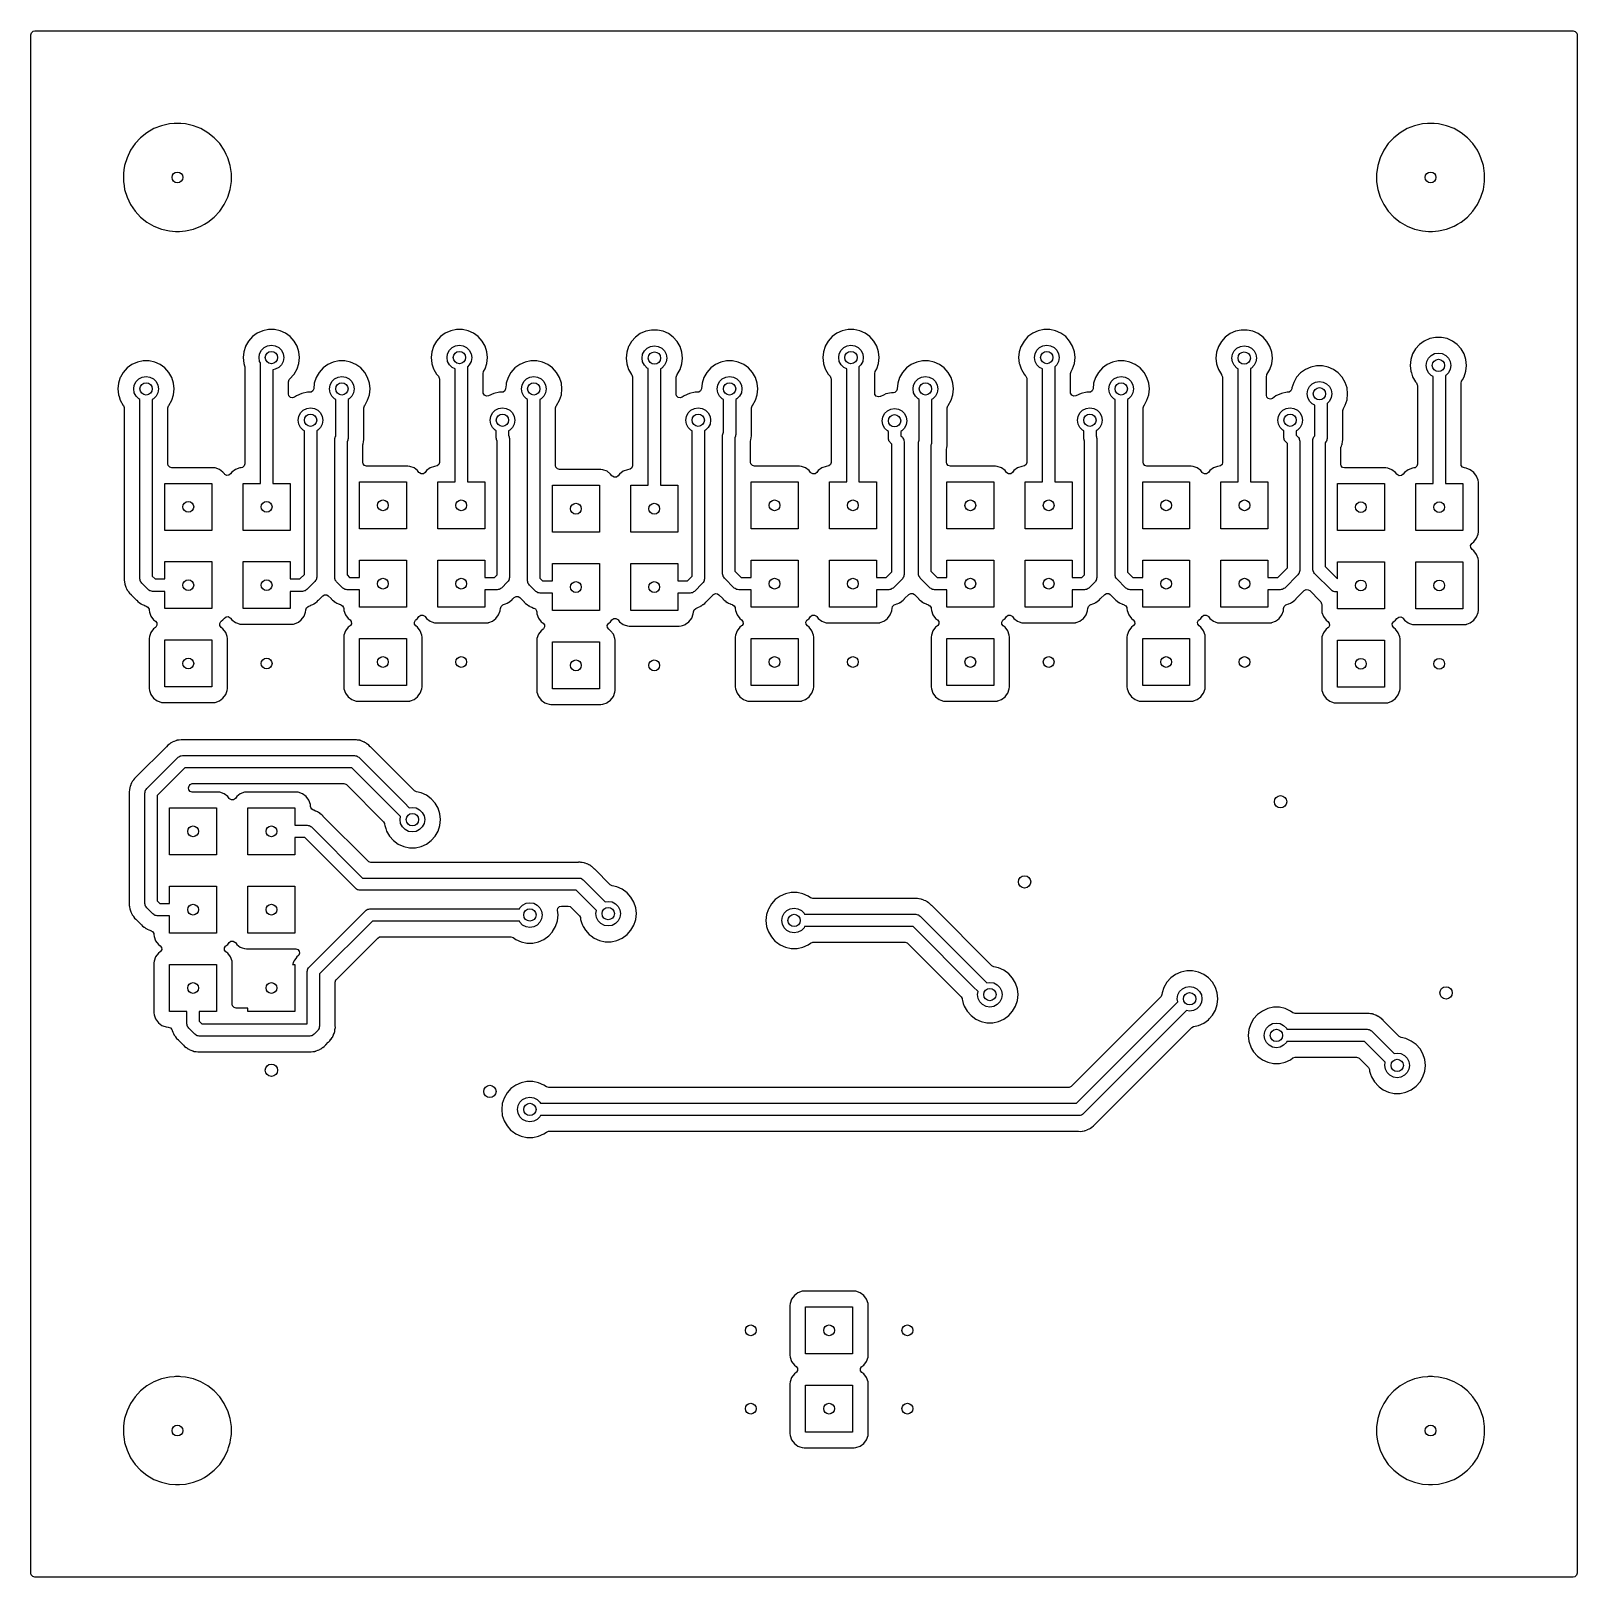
# Model space of a CAD drawing. Extents: x 4.21 to 6.19, y -6.99 to -5.01.
import ezdxf

# ---------------------------------------------------------------- set-up
doc = ezdxf.new("R2010")
doc.units = 0
doc.header["$MEASUREMENT"] = 0
doc.layers.add('BLACK', color=7, linetype='CONTINUOUS')

msp = doc.modelspace()

# ---------------------------------------------------------------- linework, layer by layer
at = {"layer": 'BLACK', "linetype": 'CONTINUOUS'}
for p, q in [((4.2138, -5.0153), (4.2159, -5.0134)), ((4.2159, -5.0134), (4.2179, -5.013)), ((4.2179, -5.013), (6.1821, -5.013)), ((6.1821, -5.013), (6.1847, -5.0138)), ((6.1847, -5.0138), (6.1866, -5.0159)), ((4.213, -5.0179), (4.2138, -5.0153)), ((4.213, -5.2052), (4.213, -5.0179)), ((6.1866, -5.0159), (6.187, -5.0179)), ((6.187, -5.0179), (6.187, -6.9821)), ((4.3897, -5.1317), (4.3796, -5.134)), ((4.3959, -5.1312), (4.3897, -5.1317)), ((4.3974, -5.1311), (4.3959, -5.1312)), ((4.4026, -5.1311), (4.3974, -5.1311)), ((4.4045, -5.1312), (4.4026, -5.1311)), ((4.4103, -5.1317), (4.4045, -5.1312)), ((4.4204, -5.134), (4.4103, -5.1317)), ((5.9897, -5.1317), (5.9796, -5.134)), ((5.9959, -5.1312), (5.9897, -5.1317)), ((5.9974, -5.1311), (5.9959, -5.1312)), ((6.0026, -5.1311), (5.9974, -5.1311)), ((6.0045, -5.1312), (6.0026, -5.1311)), ((6.0103, -5.1317), (6.0045, -5.1312)), ((6.0204, -5.134), (6.0103, -5.1317)), ((4.353, -5.1493), (4.346, -5.1569)), ((4.3611, -5.1429), (4.353, -5.1493)), ((4.37, -5.1377), (4.3611, -5.1429)), ((4.3796, -5.134), (4.37, -5.1377)), ((4.37, -5.1377), (4.37, -5.1377)), ((4.3796, -5.134), (4.3796, -5.134)), ((4.43, -5.1377), (4.4204, -5.134)), ((4.4204, -5.134), (4.4204, -5.134)), ((4.4389, -5.1429), (4.43, -5.1377)), ((4.43, -5.1377), (4.43, -5.1377)), ((4.447, -5.1493), (4.4389, -5.1429)), ((4.4389, -5.1429), (4.4389, -5.1429)), ((4.4389, -5.1429), (4.4389, -5.1429)), ((4.454, -5.1569), (4.447, -5.1493)), ((5.953, -5.1493), (5.946, -5.1569)), ((5.9611, -5.1429), (5.953, -5.1493)), ((5.97, -5.1377), (5.9611, -5.1429)), ((5.9796, -5.134), (5.97, -5.1377)), ((5.97, -5.1377), (5.97, -5.1377)), ((5.9796, -5.134), (5.9796, -5.134)), ((6.03, -5.1377), (6.0204, -5.134)), ((6.0204, -5.134), (6.0204, -5.134)), ((6.0389, -5.1429), (6.03, -5.1377)), ((6.03, -5.1377), (6.03, -5.1377)), ((6.047, -5.1493), (6.0389, -5.1429)), ((6.0389, -5.1429), (6.0389, -5.1429)), ((6.0389, -5.1429), (6.0389, -5.1429)), ((6.054, -5.1569), (6.047, -5.1493)), ((4.3401, -5.1654), (4.3357, -5.1748)), ((4.346, -5.1569), (4.3401, -5.1654)), ((4.3401, -5.1654), (4.3401, -5.1654)), ((4.346, -5.1569), (4.346, -5.1569)), ((4.4599, -5.1654), (4.454, -5.1569)), ((4.454, -5.1569), (4.454, -5.1569)), ((4.4624, -5.1708), (4.4599, -5.1654)), ((4.4599, -5.1654), (4.4599, -5.1654)), ((4.4599, -5.1654), (4.4599, -5.1654)), ((4.4643, -5.1748), (4.4624, -5.1708)), ((5.9401, -5.1654), (5.9357, -5.1748)), ((5.946, -5.1569), (5.9401, -5.1654)), ((5.9401, -5.1654), (5.9401, -5.1654)), ((5.946, -5.1569), (5.946, -5.1569)), ((6.0599, -5.1654), (6.054, -5.1569)), ((6.054, -5.1569), (6.054, -5.1569)), ((6.0624, -5.1708), (6.0599, -5.1654)), ((6.0599, -5.1654), (6.0599, -5.1654)), ((6.0599, -5.1654), (6.0599, -5.1654)), ((6.0643, -5.1748), (6.0624, -5.1708)), ((4.3318, -5.1903), (4.3311, -5.1948)), ((4.3326, -5.1846), (4.3318, -5.1903)), ((4.3357, -5.1748), (4.3326, -5.1846)), ((4.3357, -5.1748), (4.3357, -5.1748)), ((4.4674, -5.1846), (4.4643, -5.1748)), ((4.4643, -5.1748), (4.4643, -5.1748)), ((4.4689, -5.1948), (4.4674, -5.1846)), ((4.4674, -5.1846), (4.4674, -5.1846)), ((4.4674, -5.1846), (4.4674, -5.1846)), ((5.9318, -5.1903), (5.9311, -5.1948)), ((5.9326, -5.1846), (5.9318, -5.1903)), ((5.9357, -5.1748), (5.9326, -5.1846)), ((5.9357, -5.1748), (5.9357, -5.1748)), ((6.0674, -5.1846), (6.0643, -5.1748)), ((6.0643, -5.1748), (6.0643, -5.1748)), ((6.0689, -5.1948), (6.0674, -5.1846)), ((6.0674, -5.1846), (6.0674, -5.1846)), ((6.0674, -5.1846), (6.0674, -5.1846)), ((4.213, -5.47), (4.213, -5.2052)), ((4.3311, -5.1948), (4.3311, -5.2052)), ((4.3311, -5.2052), (4.3319, -5.2108)), ((4.3319, -5.2108), (4.3326, -5.2154)), ((4.4674, -5.2154), (4.4689, -5.2052)), ((4.4689, -5.2052), (4.4689, -5.1948)), ((5.9311, -5.1948), (5.9311, -5.2052)), ((5.9311, -5.2052), (5.9319, -5.2108)), ((5.9319, -5.2108), (5.9326, -5.2154)), ((6.0674, -5.2154), (6.0689, -5.2052)), ((6.0689, -5.2052), (6.0689, -5.1948)), ((4.3326, -5.2154), (4.3357, -5.2252)), ((4.3357, -5.2252), (4.3357, -5.2252)), ((4.3357, -5.2252), (4.3401, -5.2346)), ((4.4599, -5.2346), (4.4643, -5.2252)), ((4.4643, -5.2252), (4.4674, -5.2154)), ((5.9326, -5.2154), (5.9357, -5.2252)), ((5.9357, -5.2252), (5.9357, -5.2252)), ((5.9357, -5.2252), (5.9401, -5.2346)), ((6.0599, -5.2346), (6.0643, -5.2252)), ((6.0643, -5.2252), (6.0674, -5.2154)), ((4.3401, -5.2346), (4.3401, -5.2346)), ((4.3401, -5.2346), (4.346, -5.2431)), ((4.346, -5.2431), (4.346, -5.2431)), ((4.346, -5.2431), (4.353, -5.2507)), ((4.353, -5.2507), (4.3611, -5.2571)), ((4.4389, -5.2571), (4.447, -5.2507)), ((4.447, -5.2507), (4.454, -5.2431)), ((4.454, -5.2431), (4.4599, -5.2346)), ((5.9401, -5.2346), (5.9401, -5.2346)), ((5.9401, -5.2346), (5.946, -5.2431)), ((5.946, -5.2431), (5.946, -5.2431)), ((5.946, -5.2431), (5.953, -5.2507)), ((5.953, -5.2507), (5.9611, -5.2571)), ((6.0389, -5.2571), (6.047, -5.2507)), ((6.047, -5.2507), (6.054, -5.2431)), ((6.054, -5.2431), (6.0599, -5.2346)), ((4.3611, -5.2571), (4.3611, -5.2571)), ((4.3611, -5.2571), (4.37, -5.2623)), ((4.37, -5.2623), (4.37, -5.2623)), ((4.37, -5.2623), (4.37, -5.2623)), ((4.37, -5.2623), (4.3796, -5.266)), ((4.3796, -5.266), (4.3897, -5.2683)), ((4.3897, -5.2683), (4.3974, -5.2689)), ((4.3974, -5.2689), (4.3974, -5.2689)), ((4.3974, -5.2689), (4.4026, -5.2689)), ((4.4026, -5.2689), (4.4103, -5.2683)), ((4.4026, -5.2689), (4.4026, -5.2689)), ((4.4103, -5.2683), (4.4204, -5.266)), ((4.4204, -5.266), (4.43, -5.2623)), ((4.43, -5.2623), (4.4345, -5.2597)), ((4.43, -5.2623), (4.43, -5.2623)), ((4.43, -5.2623), (4.43, -5.2623)), ((4.4345, -5.2597), (4.4389, -5.2571)), ((5.9611, -5.2571), (5.9611, -5.2571)), ((5.9611, -5.2571), (5.97, -5.2623)), ((5.97, -5.2623), (5.97, -5.2623)), ((5.97, -5.2623), (5.97, -5.2623)), ((5.97, -5.2623), (5.9796, -5.266)), ((5.9796, -5.266), (5.9897, -5.2683)), ((5.9897, -5.2683), (5.9974, -5.2689)), ((5.9974, -5.2689), (5.9974, -5.2689)), ((5.9974, -5.2689), (6.0026, -5.2689)), ((6.0026, -5.2689), (6.0103, -5.2683)), ((6.0026, -5.2689), (6.0026, -5.2689)), ((6.0103, -5.2683), (6.0204, -5.266)), ((6.0204, -5.266), (6.03, -5.2623)), ((6.03, -5.2623), (6.0345, -5.2597)), ((6.03, -5.2623), (6.03, -5.2623)), ((6.03, -5.2623), (6.03, -5.2623)), ((6.0345, -5.2597), (6.0389, -5.2571)), ((4.4909, -5.4089), (4.4884, -5.4133)), ((4.4959, -5.4033), (4.4909, -5.4089)), ((4.4909, -5.4089), (4.4909, -5.4089)), ((4.502, -5.3989), (4.4959, -5.4033)), ((4.5089, -5.3958), (4.502, -5.3989)), ((4.5162, -5.3942), (4.5089, -5.3958)), ((4.5238, -5.3942), (4.5162, -5.3942)), ((4.5311, -5.3958), (4.5238, -5.3942)), ((4.538, -5.3989), (4.5311, -5.3958)), ((4.5441, -5.4033), (4.538, -5.3989)), ((4.5491, -5.4089), (4.5441, -5.4033)), ((4.5529, -5.4154), (4.5491, -5.4089)), ((4.5491, -5.4089), (4.5491, -5.4089)), ((4.5491, -5.4089), (4.5491, -5.4089)), ((4.7309, -5.4089), (4.7284, -5.4133)), ((4.7359, -5.4033), (4.7309, -5.4089)), ((4.7309, -5.4089), (4.7309, -5.4089)), ((4.742, -5.3989), (4.7359, -5.4033)), ((4.7489, -5.3958), (4.742, -5.3989)), ((4.7562, -5.3942), (4.7489, -5.3958)), ((4.7638, -5.3942), (4.7562, -5.3942)), ((4.7711, -5.3958), (4.7638, -5.3942)), ((4.778, -5.3989), (4.7711, -5.3958)), ((4.7841, -5.4033), (4.778, -5.3989)), ((4.7891, -5.4089), (4.7841, -5.4033)), ((4.7929, -5.4154), (4.7891, -5.4089)), ((4.7891, -5.4089), (4.7891, -5.4089)), ((4.7891, -5.4089), (4.7891, -5.4089)), ((4.9849, -5.4039), (4.9799, -5.4095)), ((4.991, -5.3995), (4.9849, -5.4039)), ((4.9979, -5.3964), (4.991, -5.3995)), ((5.0052, -5.3949), (4.9979, -5.3964)), ((5.0128, -5.3949), (5.0052, -5.3949)), ((5.0201, -5.3964), (5.0128, -5.3949)), ((5.027, -5.3995), (5.0201, -5.3964)), ((5.0331, -5.4039), (5.027, -5.3995)), ((5.0381, -5.4095), (5.0331, -5.4039)), ((5.2309, -5.4089), (5.2284, -5.4133)), ((5.2359, -5.4033), (5.2309, -5.4089)), ((5.2309, -5.4089), (5.2309, -5.4089)), ((5.242, -5.3989), (5.2359, -5.4033)), ((5.2489, -5.3958), (5.242, -5.3989)), ((5.2562, -5.3942), (5.2489, -5.3958)), ((5.2638, -5.3942), (5.2562, -5.3942)), ((5.2711, -5.3958), (5.2638, -5.3942)), ((5.278, -5.3989), (5.2711, -5.3958)), ((5.2841, -5.4033), (5.278, -5.3989)), ((5.2891, -5.4089), (5.2841, -5.4033)), ((5.2929, -5.4154), (5.2891, -5.4089)), ((5.2891, -5.4089), (5.2891, -5.4089)), ((5.2891, -5.4089), (5.2891, -5.4089)), ((5.4809, -5.4089), (5.4784, -5.4133)), ((5.4859, -5.4033), (5.4809, -5.4089)), ((5.4809, -5.4089), (5.4809, -5.4089)), ((5.492, -5.3989), (5.4859, -5.4033)), ((5.4989, -5.3958), (5.492, -5.3989)), ((5.5062, -5.3942), (5.4989, -5.3958)), ((5.5138, -5.3942), (5.5062, -5.3942)), ((5.5211, -5.3958), (5.5138, -5.3942)), ((5.528, -5.3989), (5.5211, -5.3958)), ((5.5341, -5.4033), (5.528, -5.3989)), ((5.5391, -5.4089), (5.5341, -5.4033)), ((5.5429, -5.4154), (5.5391, -5.4089)), ((5.5391, -5.4089), (5.5391, -5.4089)), ((5.5391, -5.4089), (5.5391, -5.4089)), ((5.7379, -5.4039), (5.7329, -5.4095)), ((5.744, -5.3995), (5.7379, -5.4039)), ((5.7509, -5.3964), (5.744, -5.3995)), ((5.7582, -5.3949), (5.7509, -5.3964)), ((5.7658, -5.3949), (5.7582, -5.3949)), ((5.7731, -5.3964), (5.7658, -5.3949)), ((5.78, -5.3995), (5.7731, -5.3964)), ((5.7861, -5.4039), (5.78, -5.3995)), ((5.7911, -5.4095), (5.7861, -5.4039)), ((5.992, -5.4089), (5.9859, -5.4133)), ((5.9989, -5.4058), (5.992, -5.4089)), ((6.0062, -5.4042), (5.9989, -5.4058)), ((6.0138, -5.4042), (6.0062, -5.4042)), ((6.0211, -5.4058), (6.0138, -5.4042)), ((6.028, -5.4089), (6.0211, -5.4058)), ((6.0341, -5.4133), (6.028, -5.4089)), ((4.4848, -5.4225), (4.484, -5.43)), ((4.4869, -5.416), (4.4848, -5.4225)), ((4.4871, -5.4154), (4.4869, -5.416)), ((4.4884, -5.4133), (4.4871, -5.4154)), ((4.5043, -5.43), (4.505, -5.4251)), ((4.505, -5.4251), (4.5073, -5.4207)), ((4.5073, -5.4207), (4.5107, -5.4173)), ((4.5107, -5.4173), (4.5151, -5.415)), ((4.5151, -5.415), (4.52, -5.4143)), ((4.52, -5.4143), (4.5249, -5.415)), ((4.5249, -5.415), (4.5293, -5.4173)), ((4.5293, -5.4173), (4.5327, -5.4207)), ((4.5327, -5.4207), (4.535, -5.4251)), ((4.535, -5.4251), (4.5357, -5.43)), ((4.5552, -5.4225), (4.5529, -5.4154)), ((4.556, -5.43), (4.5552, -5.4225)), ((4.7248, -5.4225), (4.724, -5.43)), ((4.7269, -5.416), (4.7248, -5.4225)), ((4.7271, -5.4154), (4.7269, -5.416)), ((4.7284, -5.4133), (4.7271, -5.4154)), ((4.7443, -5.43), (4.745, -5.4251)), ((4.745, -5.4251), (4.7473, -5.4207)), ((4.7473, -5.4207), (4.7507, -5.4173)), ((4.7507, -5.4173), (4.7551, -5.415)), ((4.7551, -5.415), (4.76, -5.4143)), ((4.76, -5.4143), (4.7649, -5.415)), ((4.7649, -5.415), (4.7693, -5.4173)), ((4.7693, -5.4173), (4.7727, -5.4207)), ((4.7727, -5.4207), (4.775, -5.4251)), ((4.775, -5.4251), (4.7757, -5.43)), ((4.7952, -5.4225), (4.7929, -5.4154)), ((4.796, -5.43), (4.7952, -5.4225)), ((4.9738, -5.4232), (4.973, -5.4306)), ((4.9761, -5.416), (4.9738, -5.4232)), ((4.9765, -5.4154), (4.9761, -5.416)), ((4.9761, -5.416), (4.9761, -5.416)), ((4.9799, -5.4095), (4.9765, -5.4154)), ((4.9799, -5.4095), (4.9799, -5.4095)), ((4.9933, -5.4306), (4.994, -5.4258)), ((4.994, -5.4258), (4.9963, -5.4214)), ((4.9963, -5.4214), (4.9997, -5.4179)), ((4.9997, -5.4179), (5.0041, -5.4157)), ((5.0041, -5.4157), (5.009, -5.4149)), ((5.009, -5.4149), (5.0139, -5.4157)), ((5.0139, -5.4157), (5.0183, -5.4179)), ((5.0183, -5.4179), (5.0217, -5.4214)), ((5.0217, -5.4214), (5.024, -5.4258)), ((5.024, -5.4258), (5.0247, -5.4306)), ((5.0419, -5.416), (5.0381, -5.4095)), ((5.0381, -5.4095), (5.0381, -5.4095)), ((5.0381, -5.4095), (5.0381, -5.4095)), ((5.0442, -5.4232), (5.0419, -5.416)), ((5.045, -5.4306), (5.0442, -5.4232)), ((5.2248, -5.4225), (5.224, -5.43)), ((5.2269, -5.416), (5.2248, -5.4225)), ((5.2271, -5.4154), (5.2269, -5.416)), ((5.2284, -5.4133), (5.2271, -5.4154)), ((5.2443, -5.43), (5.245, -5.4251)), ((5.245, -5.4251), (5.2473, -5.4207)), ((5.2473, -5.4207), (5.2507, -5.4173)), ((5.2507, -5.4173), (5.2551, -5.415)), ((5.2551, -5.415), (5.26, -5.4143)), ((5.26, -5.4143), (5.2649, -5.415)), ((5.2649, -5.415), (5.2693, -5.4173)), ((5.2693, -5.4173), (5.2727, -5.4207)), ((5.2727, -5.4207), (5.275, -5.4251)), ((5.275, -5.4251), (5.2757, -5.43)), ((5.2952, -5.4225), (5.2929, -5.4154)), ((5.296, -5.43), (5.2952, -5.4225)), ((5.4748, -5.4225), (5.474, -5.43)), ((5.4769, -5.416), (5.4748, -5.4225)), ((5.4771, -5.4154), (5.4769, -5.416)), ((5.4784, -5.4133), (5.4771, -5.4154)), ((5.4943, -5.43), (5.495, -5.4251)), ((5.495, -5.4251), (5.4973, -5.4207)), ((5.4973, -5.4207), (5.5007, -5.4173)), ((5.5007, -5.4173), (5.5051, -5.415)), ((5.5051, -5.415), (5.51, -5.4143)), ((5.51, -5.4143), (5.5149, -5.415)), ((5.5149, -5.415), (5.5193, -5.4173)), ((5.5193, -5.4173), (5.5227, -5.4207)), ((5.5227, -5.4207), (5.525, -5.4251)), ((5.525, -5.4251), (5.5257, -5.43)), ((5.5452, -5.4225), (5.5429, -5.4154)), ((5.546, -5.43), (5.5452, -5.4225)), ((5.7268, -5.4232), (5.726, -5.4306)), ((5.7291, -5.416), (5.7268, -5.4232)), ((5.7329, -5.4095), (5.7291, -5.416)), ((5.7291, -5.416), (5.7291, -5.416)), ((5.7329, -5.4095), (5.7329, -5.4095)), ((5.7463, -5.4306), (5.747, -5.4258)), ((5.747, -5.4258), (5.7493, -5.4214)), ((5.7493, -5.4214), (5.7527, -5.4179)), ((5.7527, -5.4179), (5.7571, -5.4157)), ((5.7571, -5.4157), (5.762, -5.4149)), ((5.762, -5.4149), (5.7669, -5.4157)), ((5.7669, -5.4157), (5.7713, -5.4179)), ((5.7713, -5.4179), (5.7747, -5.4214)), ((5.7747, -5.4214), (5.777, -5.4258)), ((5.777, -5.4258), (5.7777, -5.4306)), ((5.7949, -5.416), (5.7911, -5.4095)), ((5.7911, -5.4095), (5.7911, -5.4095)), ((5.7911, -5.4095), (5.7911, -5.4095)), ((5.7972, -5.4232), (5.7949, -5.416)), ((5.798, -5.4306), (5.7972, -5.4232)), ((5.9771, -5.4254), (5.9748, -5.4325)), ((5.9809, -5.4189), (5.9771, -5.4254)), ((5.9771, -5.4254), (5.9771, -5.4254)), ((5.9859, -5.4133), (5.9809, -5.4189)), ((5.9809, -5.4189), (5.9809, -5.4189)), ((5.9973, -5.4307), (6.0007, -5.4273)), ((6.0007, -5.4273), (6.0051, -5.425)), ((6.0051, -5.425), (6.01, -5.4243)), ((6.01, -5.4243), (6.0149, -5.425)), ((6.0149, -5.425), (6.0193, -5.4273)), ((6.0193, -5.4273), (6.0227, -5.4307)), ((6.0391, -5.4189), (6.0341, -5.4133)), ((6.0429, -5.4254), (6.0391, -5.4189)), ((6.0391, -5.4189), (6.0391, -5.4189)), ((6.0391, -5.4189), (6.0391, -5.4189)), ((6.0452, -5.4325), (6.0429, -5.4254)), ((4.3359, -5.4433), (4.3309, -5.4489)), ((4.342, -5.4389), (4.3359, -5.4433)), ((4.3489, -5.4358), (4.342, -5.4389)), ((4.3562, -5.4342), (4.3489, -5.4358)), ((4.3638, -5.4342), (4.3562, -5.4342)), ((4.3711, -5.4358), (4.3638, -5.4342)), ((4.378, -5.4389), (4.3711, -5.4358)), ((4.3841, -5.4433), (4.378, -5.4389)), ((4.3891, -5.4489), (4.3841, -5.4433)), ((4.484, -5.43), (4.4848, -5.4375)), ((4.4848, -5.4375), (4.4858, -5.4405)), ((4.4858, -5.4405), (4.486, -5.442)), ((4.486, -5.442), (4.486, -5.5657)), ((4.505, -5.4349), (4.5043, -5.43)), ((4.5061, -5.4369), (4.505, -5.4349)), ((4.5061, -5.5906), (4.5061, -5.4369)), ((4.5249, -5.445), (4.5218, -5.4455)), ((4.5218, -5.4455), (4.5218, -5.5906)), ((4.5293, -5.4427), (4.5249, -5.445)), ((4.5327, -5.4393), (4.5293, -5.4427)), ((4.535, -5.4349), (4.5327, -5.4393)), ((4.5357, -5.43), (4.535, -5.4349)), ((4.5491, -5.4511), (4.5529, -5.4446)), ((4.5529, -5.4446), (4.5552, -5.4375)), ((4.5552, -5.4375), (4.556, -5.43)), ((4.5859, -5.4433), (4.5809, -5.4489)), ((4.592, -5.4389), (4.5859, -5.4433)), ((4.5989, -5.4358), (4.592, -5.4389)), ((4.6062, -5.4342), (4.5989, -5.4358)), ((4.6138, -5.4342), (4.6062, -5.4342)), ((4.6211, -5.4358), (4.6138, -5.4342)), ((4.628, -5.4389), (4.6211, -5.4358)), ((4.6341, -5.4433), (4.628, -5.4389)), ((4.6391, -5.4489), (4.6341, -5.4433)), ((4.724, -5.43), (4.7248, -5.4375)), ((4.7248, -5.4375), (4.725, -5.4381)), ((4.725, -5.4381), (4.7271, -5.4446)), ((4.7271, -5.4446), (4.7275, -5.4453)), ((4.7275, -5.4453), (4.7309, -5.4511)), ((4.745, -5.4349), (4.7443, -5.43)), ((4.7473, -5.4393), (4.745, -5.4349)), ((4.7507, -5.4427), (4.7473, -5.4393)), ((4.7545, -5.4446), (4.7507, -5.4427)), ((4.7545, -5.5887), (4.7545, -5.4446)), ((4.7727, -5.4393), (4.7702, -5.4418)), ((4.7702, -5.4418), (4.7702, -5.5887)), ((4.775, -5.4349), (4.7727, -5.4393)), ((4.7757, -5.43), (4.775, -5.4349)), ((4.7903, -5.4505), (4.7909, -5.448)), ((4.7909, -5.448), (4.7929, -5.4446)), ((4.7929, -5.4446), (4.7952, -5.4375)), ((4.7929, -5.4446), (4.7929, -5.4446)), ((4.7929, -5.4446), (4.7929, -5.4446)), ((4.7952, -5.4375), (4.796, -5.43)), ((4.8309, -5.4433), (4.8259, -5.4489)), ((4.837, -5.4389), (4.8309, -5.4433)), ((4.8439, -5.4358), (4.837, -5.4389)), ((4.8512, -5.4342), (4.8439, -5.4358)), ((4.8588, -5.4342), (4.8512, -5.4342)), ((4.8661, -5.4358), (4.8588, -5.4342)), ((4.873, -5.4389), (4.8661, -5.4358)), ((4.8791, -5.4433), (4.873, -5.4389)), ((4.8841, -5.4489), (4.8791, -5.4433)), ((4.973, -5.4306), (4.9738, -5.4381)), ((4.9738, -5.4381), (4.9748, -5.4412)), ((4.9748, -5.4412), (4.9761, -5.4453)), ((4.9761, -5.4453), (4.9761, -5.4453)), ((4.9761, -5.4453), (4.9799, -5.4518)), ((4.994, -5.4355), (4.9933, -5.4306)), ((4.9963, -5.4399), (4.994, -5.4355)), ((4.9997, -5.4434), (4.9963, -5.4399)), ((5.0009, -5.444), (4.9997, -5.4434)), ((5.0009, -5.593), (5.0009, -5.444)), ((5.0183, -5.4434), (5.0167, -5.4442)), ((5.0167, -5.4442), (5.0167, -5.593)), ((5.0217, -5.4399), (5.0183, -5.4434)), ((5.024, -5.4355), (5.0217, -5.4399)), ((5.0247, -5.4306), (5.024, -5.4355)), ((5.0381, -5.4518), (5.0419, -5.4453)), ((5.0419, -5.4453), (5.0442, -5.4381)), ((5.0442, -5.4381), (5.045, -5.4306)), ((5.0809, -5.4433), (5.0759, -5.4489)), ((5.087, -5.4389), (5.0809, -5.4433)), ((5.0939, -5.4358), (5.087, -5.4389)), ((5.1012, -5.4342), (5.0939, -5.4358)), ((5.1088, -5.4342), (5.1012, -5.4342)), ((5.1161, -5.4358), (5.1088, -5.4342)), ((5.123, -5.4389), (5.1161, -5.4358)), ((5.1291, -5.4433), (5.123, -5.4389)), ((5.1341, -5.4489), (5.1291, -5.4433)), ((5.224, -5.43), (5.2248, -5.4375)), ((5.2248, -5.4375), (5.225, -5.4381)), ((5.225, -5.4381), (5.2271, -5.4446)), ((5.2271, -5.4446), (5.2275, -5.4453)), ((5.2275, -5.4453), (5.2309, -5.4511)), ((5.245, -5.4349), (5.2443, -5.43)), ((5.2473, -5.4393), (5.245, -5.4349)), ((5.2507, -5.4427), (5.2473, -5.4393)), ((5.2545, -5.4446), (5.2507, -5.4427)), ((5.2545, -5.5887), (5.2545, -5.4446)), ((5.2727, -5.4393), (5.2702, -5.4418)), ((5.2702, -5.4418), (5.2702, -5.5887)), ((5.275, -5.4349), (5.2727, -5.4393)), ((5.2757, -5.43), (5.275, -5.4349)), ((5.2903, -5.4505), (5.2909, -5.448)), ((5.2909, -5.448), (5.2929, -5.4446)), ((5.2929, -5.4446), (5.2952, -5.4375)), ((5.2929, -5.4446), (5.2929, -5.4446)), ((5.2929, -5.4446), (5.2929, -5.4446)), ((5.2952, -5.4375), (5.296, -5.43)), ((5.3309, -5.4433), (5.3259, -5.4489)), ((5.337, -5.4389), (5.3309, -5.4433)), ((5.3439, -5.4358), (5.337, -5.4389)), ((5.3512, -5.4342), (5.3439, -5.4358)), ((5.3588, -5.4342), (5.3512, -5.4342)), ((5.3661, -5.4358), (5.3588, -5.4342)), ((5.373, -5.4389), (5.3661, -5.4358)), ((5.3791, -5.4433), (5.373, -5.4389)), ((5.3841, -5.4489), (5.3791, -5.4433)), ((5.474, -5.43), (5.4748, -5.4375)), ((5.4748, -5.4375), (5.475, -5.4381)), ((5.475, -5.4381), (5.4771, -5.4446)), ((5.4771, -5.4446), (5.4775, -5.4453)), ((5.4775, -5.4453), (5.4809, -5.4511)), ((5.495, -5.4349), (5.4943, -5.43)), ((5.4973, -5.4393), (5.495, -5.4349)), ((5.5007, -5.4427), (5.4973, -5.4393)), ((5.5045, -5.4446), (5.5007, -5.4427)), ((5.5045, -5.5887), (5.5045, -5.4446)), ((5.5227, -5.4393), (5.5202, -5.4418)), ((5.5202, -5.4418), (5.5202, -5.5887)), ((5.525, -5.4349), (5.5227, -5.4393)), ((5.5257, -5.43), (5.525, -5.4349)), ((5.5403, -5.4505), (5.5409, -5.448)), ((5.5409, -5.448), (5.5429, -5.4446)), ((5.5429, -5.4446), (5.5452, -5.4375)), ((5.5429, -5.4446), (5.5429, -5.4446)), ((5.5429, -5.4446), (5.5429, -5.4446)), ((5.5452, -5.4375), (5.546, -5.43)), ((5.5809, -5.4433), (5.5759, -5.4489)), ((5.587, -5.4389), (5.5809, -5.4433)), ((5.5939, -5.4358), (5.587, -5.4389)), ((5.6012, -5.4342), (5.5939, -5.4358)), ((5.6088, -5.4342), (5.6012, -5.4342)), ((5.6161, -5.4358), (5.6088, -5.4342)), ((5.623, -5.4389), (5.6161, -5.4358)), ((5.6291, -5.4433), (5.623, -5.4389)), ((5.6341, -5.4489), (5.6291, -5.4433)), ((5.726, -5.4306), (5.7268, -5.4381)), ((5.7268, -5.4381), (5.7276, -5.4405)), ((5.7276, -5.4405), (5.7291, -5.4453)), ((5.7291, -5.4453), (5.7291, -5.4453)), ((5.7291, -5.4453), (5.7329, -5.4518)), ((5.747, -5.4355), (5.7463, -5.4306)), ((5.7493, -5.4399), (5.747, -5.4355)), ((5.7527, -5.4434), (5.7493, -5.4399)), ((5.7545, -5.4443), (5.7527, -5.4434)), ((5.7545, -5.5887), (5.7545, -5.4443)), ((5.7713, -5.4434), (5.7702, -5.4439)), ((5.7702, -5.4439), (5.7702, -5.5887)), ((5.7747, -5.4399), (5.7713, -5.4434)), ((5.777, -5.4355), (5.7747, -5.4399)), ((5.7777, -5.4306), (5.777, -5.4355)), ((5.7911, -5.4518), (5.7949, -5.4453)), ((5.7949, -5.4453), (5.7972, -5.4381)), ((5.7972, -5.4381), (5.798, -5.4306)), ((5.8401, -5.4451), (5.834, -5.4496)), ((5.847, -5.4421), (5.8401, -5.4451)), ((5.8543, -5.4405), (5.847, -5.4421)), ((5.8618, -5.4405), (5.8543, -5.4405)), ((5.8692, -5.4421), (5.8618, -5.4405)), ((5.8761, -5.4451), (5.8692, -5.4421)), ((5.8822, -5.4496), (5.8761, -5.4451)), ((5.9748, -5.4325), (5.974, -5.44)), ((5.974, -5.44), (5.9748, -5.4475)), ((5.9748, -5.4475), (5.9755, -5.4496)), ((5.9943, -5.44), (5.995, -5.4351)), ((5.995, -5.4449), (5.9943, -5.44)), ((5.995, -5.4351), (5.9973, -5.4307)), ((5.9973, -5.4493), (5.995, -5.4449)), ((6.0227, -5.4307), (6.025, -5.4351)), ((6.025, -5.4449), (6.0227, -5.4493)), ((6.025, -5.4351), (6.0257, -5.44)), ((6.0257, -5.44), (6.025, -5.4449)), ((6.0429, -5.4546), (6.0452, -5.4475)), ((6.046, -5.44), (6.0452, -5.4325)), ((6.0452, -5.4475), (6.046, -5.44)), ((4.3248, -5.4625), (4.324, -5.47)), ((4.3267, -5.4567), (4.3248, -5.4625)), ((4.3271, -5.4554), (4.3267, -5.4567)), ((4.3272, -5.4552), (4.3271, -5.4554)), ((4.3309, -5.4489), (4.3272, -5.4552)), ((4.3309, -5.4489), (4.3309, -5.4489)), ((4.3443, -5.47), (4.345, -5.4651)), ((4.345, -5.4651), (4.3473, -5.4607)), ((4.3473, -5.4607), (4.3507, -5.4573)), ((4.3507, -5.4573), (4.3551, -5.455)), ((4.3551, -5.455), (4.36, -5.4543)), ((4.36, -5.4543), (4.3649, -5.455)), ((4.3649, -5.455), (4.3693, -5.4573)), ((4.3693, -5.4573), (4.3727, -5.4607)), ((4.3727, -5.4607), (4.375, -5.4651)), ((4.375, -5.4651), (4.3757, -5.47)), ((4.3929, -5.4554), (4.3891, -5.4489)), ((4.3891, -5.4489), (4.3891, -5.4489)), ((4.3891, -5.4489), (4.3891, -5.4489)), ((4.3952, -5.4625), (4.3929, -5.4554)), ((4.396, -5.47), (4.3952, -5.4625)), ((4.5418, -5.4609), (4.5426, -5.4582)), ((4.5418, -5.4765), (4.5418, -5.4609)), ((4.5426, -5.4582), (4.5439, -5.4569)), ((4.5439, -5.4569), (4.5441, -5.4567)), ((4.5441, -5.4567), (4.5484, -5.4519)), ((4.5484, -5.4519), (4.5491, -5.4511)), ((4.5491, -5.4511), (4.5491, -5.4511)), ((4.5491, -5.4511), (4.5491, -5.4511)), ((4.5748, -5.4625), (4.5741, -5.4698)), ((4.5771, -5.4554), (4.5748, -5.4625)), ((4.5809, -5.4489), (4.5771, -5.4554)), ((4.5771, -5.4554), (4.5771, -5.4554)), ((4.5771, -5.4554), (4.5771, -5.4554)), ((4.5809, -5.4489), (4.5809, -5.4489)), ((4.5943, -5.47), (4.595, -5.4651)), ((4.595, -5.4651), (4.5973, -5.4607)), ((4.5973, -5.4607), (4.6007, -5.4573)), ((4.6007, -5.4573), (4.6051, -5.455)), ((4.6051, -5.455), (4.61, -5.4543)), ((4.61, -5.4543), (4.6149, -5.455)), ((4.6149, -5.455), (4.6193, -5.4573)), ((4.6193, -5.4573), (4.6227, -5.4607)), ((4.6227, -5.4607), (4.625, -5.4651)), ((4.625, -5.4651), (4.6257, -5.47)), ((4.6429, -5.4554), (4.6391, -5.4489)), ((4.6391, -5.4489), (4.6391, -5.4489)), ((4.6391, -5.4489), (4.6391, -5.4489)), ((4.6452, -5.4625), (4.6429, -5.4554)), ((4.646, -5.47), (4.6452, -5.4625)), ((4.7309, -5.4511), (4.7325, -5.4529)), ((4.7325, -5.4529), (4.733, -5.4535)), ((4.733, -5.4535), (4.7332, -5.4537)), ((4.7332, -5.4537), (4.7344, -5.4562)), ((4.7344, -5.4562), (4.7345, -5.457)), ((4.7345, -5.457), (4.7345, -5.5638)), ((4.7903, -5.4742), (4.7903, -5.4505)), ((4.8196, -5.4647), (4.8191, -5.4698)), ((4.8198, -5.4625), (4.8196, -5.4647)), ((4.8221, -5.4554), (4.8198, -5.4625)), ((4.8259, -5.4489), (4.8221, -5.4554)), ((4.8221, -5.4554), (4.8221, -5.4554)), ((4.8221, -5.4554), (4.8221, -5.4554)), ((4.8259, -5.4489), (4.8259, -5.4489)), ((4.8393, -5.47), (4.84, -5.4651)), ((4.84, -5.4651), (4.8423, -5.4607)), ((4.8423, -5.4607), (4.8457, -5.4573)), ((4.8457, -5.4573), (4.8501, -5.455)), ((4.8501, -5.455), (4.855, -5.4543)), ((4.855, -5.4543), (4.8599, -5.455)), ((4.8599, -5.455), (4.8643, -5.4573)), ((4.8643, -5.4573), (4.8677, -5.4607)), ((4.8677, -5.4607), (4.87, -5.4651)), ((4.87, -5.4651), (4.8707, -5.47)), ((4.8879, -5.4554), (4.8841, -5.4489)), ((4.8841, -5.4489), (4.8841, -5.4489)), ((4.8841, -5.4489), (4.8841, -5.4489)), ((4.8902, -5.4625), (4.8879, -5.4554)), ((4.891, -5.47), (4.8902, -5.4625)), ((4.9799, -5.4518), (4.98, -5.4519)), ((4.98, -5.4519), (4.98, -5.4519)), ((4.98, -5.4519), (4.98, -5.452)), ((4.98, -5.452), (4.98, -5.452)), ((4.98, -5.452), (4.9809, -5.4545)), ((4.9809, -5.4545), (4.9809, -5.4548)), ((4.9809, -5.4548), (4.9809, -5.5681)), ((5.0367, -5.4552), (5.0375, -5.4525)), ((5.0367, -5.4766), (5.0367, -5.4552)), ((5.0375, -5.4525), (5.038, -5.4519)), ((5.038, -5.4519), (5.0381, -5.4518)), ((5.0698, -5.4625), (5.0691, -5.4698)), ((5.0721, -5.4554), (5.0698, -5.4625)), ((5.0759, -5.4489), (5.0721, -5.4554)), ((5.0721, -5.4554), (5.0721, -5.4554)), ((5.0721, -5.4554), (5.0721, -5.4554)), ((5.0759, -5.4489), (5.0759, -5.4489)), ((5.0893, -5.47), (5.09, -5.4651)), ((5.09, -5.4651), (5.0923, -5.4607)), ((5.0923, -5.4607), (5.0957, -5.4573)), ((5.0957, -5.4573), (5.1001, -5.455)), ((5.1001, -5.455), (5.105, -5.4543)), ((5.105, -5.4543), (5.1099, -5.455)), ((5.1099, -5.455), (5.1143, -5.4573)), ((5.1143, -5.4573), (5.1177, -5.4607)), ((5.1177, -5.4607), (5.12, -5.4651)), ((5.12, -5.4651), (5.1207, -5.47)), ((5.1379, -5.4554), (5.1341, -5.4489)), ((5.1341, -5.4489), (5.1341, -5.4489)), ((5.1341, -5.4489), (5.1341, -5.4489)), ((5.1402, -5.4625), (5.1379, -5.4554)), ((5.141, -5.47), (5.1402, -5.4625)), ((5.2309, -5.4511), (5.2325, -5.4529)), ((5.2325, -5.4529), (5.233, -5.4535)), ((5.233, -5.4535), (5.2332, -5.4537)), ((5.2332, -5.4537), (5.2344, -5.4562)), ((5.2344, -5.4562), (5.2345, -5.457)), ((5.2345, -5.457), (5.2345, -5.5638)), ((5.2903, -5.4753), (5.2903, -5.4505)), ((5.3198, -5.4625), (5.319, -5.47)), ((5.3221, -5.4554), (5.3198, -5.4625)), ((5.3259, -5.4489), (5.3221, -5.4554)), ((5.3221, -5.4554), (5.3221, -5.4554)), ((5.3221, -5.4554), (5.3221, -5.4554)), ((5.3259, -5.4489), (5.3259, -5.4489)), ((5.3393, -5.47), (5.34, -5.4651)), ((5.34, -5.4651), (5.3423, -5.4607)), ((5.3423, -5.4607), (5.3457, -5.4573)), ((5.3457, -5.4573), (5.3501, -5.455)), ((5.3501, -5.455), (5.355, -5.4543)), ((5.355, -5.4543), (5.3599, -5.455)), ((5.3599, -5.455), (5.3643, -5.4573)), ((5.3643, -5.4573), (5.3677, -5.4607)), ((5.3677, -5.4607), (5.37, -5.4651)), ((5.37, -5.4651), (5.3707, -5.47)), ((5.3879, -5.4554), (5.3841, -5.4489)), ((5.3841, -5.4489), (5.3841, -5.4489)), ((5.3841, -5.4489), (5.3841, -5.4489)), ((5.3902, -5.4625), (5.3879, -5.4554)), ((5.391, -5.47), (5.3902, -5.4625)), ((5.4809, -5.4511), (5.4825, -5.4529)), ((5.4825, -5.4529), (5.483, -5.4535)), ((5.483, -5.4535), (5.4832, -5.4537)), ((5.4832, -5.4537), (5.4844, -5.4562)), ((5.4844, -5.4562), (5.4845, -5.457)), ((5.4845, -5.457), (5.4845, -5.5638)), ((5.5403, -5.4742), (5.5403, -5.4505)), ((5.5698, -5.4625), (5.5691, -5.4698)), ((5.5721, -5.4554), (5.5698, -5.4625)), ((5.5759, -5.4489), (5.5721, -5.4554)), ((5.5721, -5.4554), (5.5721, -5.4554)), ((5.5759, -5.4489), (5.5759, -5.4489)), ((5.5893, -5.47), (5.59, -5.4651)), ((5.59, -5.4651), (5.5923, -5.4607)), ((5.5923, -5.4607), (5.5957, -5.4573)), ((5.5957, -5.4573), (5.6001, -5.455)), ((5.6001, -5.455), (5.605, -5.4543)), ((5.605, -5.4543), (5.6099, -5.455)), ((5.6099, -5.455), (5.6143, -5.4573)), ((5.6143, -5.4573), (5.6177, -5.4607)), ((5.6177, -5.4607), (5.62, -5.4651)), ((5.62, -5.4651), (5.6207, -5.47)), ((5.6379, -5.4554), (5.6341, -5.4489)), ((5.6341, -5.4489), (5.6341, -5.4489)), ((5.6341, -5.4489), (5.6341, -5.4489)), ((5.6402, -5.4625), (5.6379, -5.4554)), ((5.641, -5.47), (5.6402, -5.4625)), ((5.7329, -5.4518), (5.7329, -5.4518)), ((5.7329, -5.4518), (5.7332, -5.4521)), ((5.7332, -5.4521), (5.7344, -5.4546)), ((5.7344, -5.4546), (5.7345, -5.4554)), ((5.7345, -5.4554), (5.7345, -5.5638)), ((5.7903, -5.4545), (5.791, -5.452)), ((5.7903, -5.4781), (5.7903, -5.4545)), ((5.791, -5.4519), (5.7911, -5.4518)), ((5.791, -5.452), (5.791, -5.4519)), ((5.791, -5.4519), (5.791, -5.4519)), ((5.791, -5.452), (5.791, -5.452)), ((5.7911, -5.4518), (5.7911, -5.4518)), ((5.7911, -5.4518), (5.7911, -5.4518)), ((5.8252, -5.4617), (5.8229, -5.4688)), ((5.829, -5.4551), (5.8252, -5.4617)), ((5.8252, -5.4617), (5.8252, -5.4617)), ((5.834, -5.4496), (5.829, -5.4551)), ((5.829, -5.4551), (5.829, -5.4551)), ((5.8431, -5.4714), (5.8453, -5.467)), ((5.8453, -5.467), (5.8488, -5.4635)), ((5.8488, -5.4635), (5.8532, -5.4613)), ((5.8532, -5.4613), (5.8581, -5.4605)), ((5.8581, -5.4605), (5.863, -5.4613)), ((5.863, -5.4613), (5.8673, -5.4635)), ((5.8673, -5.4635), (5.8708, -5.467)), ((5.8708, -5.467), (5.8731, -5.4714)), ((5.8872, -5.4551), (5.8822, -5.4496)), ((5.8909, -5.4617), (5.8872, -5.4551)), ((5.8872, -5.4551), (5.8872, -5.4551)), ((5.8872, -5.4551), (5.8872, -5.4551)), ((5.8933, -5.4688), (5.8909, -5.4617)), ((5.9755, -5.4496), (5.9771, -5.4546)), ((5.9771, -5.4546), (5.9771, -5.4546)), ((5.9771, -5.4546), (5.9809, -5.4611)), ((5.9809, -5.4611), (5.9809, -5.4611)), ((5.9809, -5.4611), (5.9814, -5.4617)), ((5.9814, -5.4617), (5.9818, -5.4622)), ((5.9818, -5.4622), (5.983, -5.4647)), ((5.983, -5.4647), (5.9831, -5.4655)), ((5.9831, -5.4655), (5.9831, -5.5661)), ((6.0007, -5.4527), (5.9973, -5.4493)), ((6.0031, -5.454), (6.0007, -5.4527)), ((6.0031, -5.591), (6.0031, -5.454)), ((6.0193, -5.4527), (6.0189, -5.4529)), ((6.0189, -5.4529), (6.0189, -5.591)), ((6.0227, -5.4493), (6.0193, -5.4527)), ((6.0389, -5.4628), (6.0396, -5.4603)), ((6.0389, -5.5661), (6.0389, -5.4628)), ((6.0396, -5.4603), (6.0407, -5.4584)), ((6.0407, -5.4584), (6.0429, -5.4546)), ((4.213, -6.1287), (4.213, -5.47)), ((4.324, -5.47), (4.3248, -5.4775)), ((4.3248, -5.4775), (4.3255, -5.4797)), ((4.3255, -5.4797), (4.3271, -5.4846)), ((4.3271, -5.4846), (4.3271, -5.4846)), ((4.3271, -5.4846), (4.3309, -5.4911)), ((4.345, -5.4749), (4.3443, -5.47)), ((4.3473, -5.4793), (4.345, -5.4749)), ((4.3507, -5.4827), (4.3473, -5.4793)), ((4.3521, -5.4834), (4.3507, -5.4827)), ((4.3521, -5.4923), (4.3521, -5.4834)), ((4.3693, -5.4827), (4.3679, -5.4834)), ((4.3679, -5.4834), (4.3679, -5.4923)), ((4.3727, -5.4793), (4.3693, -5.4827)), ((4.375, -5.4749), (4.3727, -5.4793)), ((4.3757, -5.47), (4.375, -5.4749)), ((4.3891, -5.4911), (4.3929, -5.4846)), ((4.3929, -5.4846), (4.3952, -5.4775)), ((4.3952, -5.4775), (4.396, -5.47)), ((4.5424, -5.4788), (4.5418, -5.4765)), ((4.5444, -5.4808), (4.5424, -5.4788)), ((4.5471, -5.4815), (4.5444, -5.4808)), ((4.5497, -5.4805), (4.5471, -5.4815)), ((4.552, -5.4789), (4.5497, -5.4805)), ((4.5589, -5.4758), (4.552, -5.4789)), ((4.5662, -5.4742), (4.5589, -5.4758)), ((4.5691, -5.4742), (4.5662, -5.4742)), ((4.5707, -5.474), (4.5691, -5.4742)), ((4.573, -5.4724), (4.5707, -5.474)), ((4.5741, -5.4698), (4.573, -5.4724)), ((4.595, -5.4749), (4.5943, -5.47)), ((4.5973, -5.4793), (4.595, -5.4749)), ((4.6007, -5.4827), (4.5973, -5.4793)), ((4.6021, -5.4834), (4.6007, -5.4827)), ((4.6021, -5.4923), (4.6021, -5.4834)), ((4.6193, -5.4827), (4.6179, -5.4834)), ((4.6179, -5.4834), (4.6179, -5.4923)), ((4.6227, -5.4793), (4.6193, -5.4827)), ((4.625, -5.4749), (4.6227, -5.4793)), ((4.6257, -5.47), (4.625, -5.4749)), ((4.6391, -5.4911), (4.6429, -5.4846)), ((4.6429, -5.4846), (4.6452, -5.4775)), ((4.6452, -5.4775), (4.646, -5.47)), ((4.7904, -5.4756), (4.7903, -5.4742)), ((4.7919, -5.4779), (4.7904, -5.4756)), ((4.7945, -5.4791), (4.7919, -5.4779)), ((4.7972, -5.4788), (4.7945, -5.4791)), ((4.8039, -5.4758), (4.7972, -5.4788)), ((4.8112, -5.4742), (4.8039, -5.4758)), ((4.8141, -5.4742), (4.8112, -5.4742)), ((4.8157, -5.474), (4.8141, -5.4742)), ((4.818, -5.4724), (4.8157, -5.474)), ((4.8191, -5.4698), (4.818, -5.4724)), ((4.84, -5.4749), (4.8393, -5.47)), ((4.8423, -5.4793), (4.84, -5.4749)), ((4.8457, -5.4827), (4.8423, -5.4793)), ((4.8471, -5.4834), (4.8457, -5.4827)), ((4.8471, -5.4923), (4.8471, -5.4834)), ((4.8643, -5.4827), (4.8629, -5.4834)), ((4.8629, -5.4834), (4.8629, -5.4923)), ((4.8677, -5.4793), (4.8643, -5.4827)), ((4.87, -5.4749), (4.8677, -5.4793)), ((4.8707, -5.47), (4.87, -5.4749)), ((4.8841, -5.4911), (4.8879, -5.4846)), ((4.8879, -5.4846), (4.8902, -5.4775)), ((4.8902, -5.4775), (4.891, -5.47)), ((5.0373, -5.4789), (5.0367, -5.4766)), ((5.0392, -5.4809), (5.0373, -5.4789)), ((5.042, -5.4816), (5.0392, -5.4809)), ((5.0446, -5.4806), (5.042, -5.4816)), ((5.047, -5.4789), (5.0446, -5.4806)), ((5.0539, -5.4758), (5.047, -5.4789)), ((5.0612, -5.4742), (5.0539, -5.4758)), ((5.0641, -5.4742), (5.0612, -5.4742)), ((5.0657, -5.474), (5.0641, -5.4742)), ((5.068, -5.4724), (5.0657, -5.474)), ((5.0691, -5.4698), (5.068, -5.4724)), ((5.09, -5.4749), (5.0893, -5.47)), ((5.0923, -5.4793), (5.09, -5.4749)), ((5.0957, -5.4827), (5.0923, -5.4793)), ((5.0971, -5.4834), (5.0957, -5.4827)), ((5.0971, -5.4923), (5.0971, -5.4834)), ((5.1143, -5.4827), (5.1129, -5.4834)), ((5.1129, -5.4834), (5.1129, -5.4923)), ((5.1177, -5.4793), (5.1143, -5.4827)), ((5.12, -5.4749), (5.1177, -5.4793)), ((5.1207, -5.47), (5.12, -5.4749)), ((5.1341, -5.4911), (5.1379, -5.4846)), ((5.1379, -5.4846), (5.1402, -5.4775)), ((5.1402, -5.4775), (5.141, -5.47)), ((5.2906, -5.4771), (5.2903, -5.4753)), ((5.2923, -5.4793), (5.2906, -5.4771)), ((5.295, -5.4802), (5.2923, -5.4793)), ((5.2974, -5.4796), (5.295, -5.4802)), ((5.2976, -5.4796), (5.2974, -5.4797)), ((5.2974, -5.4797), (5.2974, -5.4796)), ((5.3014, -5.4779), (5.2976, -5.4796)), ((5.2976, -5.4796), (5.2976, -5.4796)), ((5.3045, -5.4765), (5.3014, -5.4779)), ((5.3119, -5.475), (5.3045, -5.4765)), ((5.3141, -5.475), (5.3119, -5.475)), ((5.3161, -5.4745), (5.3141, -5.475)), ((5.3182, -5.4727), (5.3161, -5.4745)), ((5.319, -5.4703), (5.3182, -5.4727)), ((5.319, -5.47), (5.319, -5.47)), ((5.319, -5.47), (5.319, -5.47)), ((5.319, -5.47), (5.319, -5.4703)), ((5.319, -5.4703), (5.319, -5.4703)), ((5.34, -5.4749), (5.3393, -5.47)), ((5.3423, -5.4793), (5.34, -5.4749)), ((5.3457, -5.4827), (5.3423, -5.4793)), ((5.3471, -5.4834), (5.3457, -5.4827)), ((5.3471, -5.495), (5.3471, -5.4834)), ((5.3643, -5.4827), (5.3629, -5.4834)), ((5.3629, -5.4834), (5.3629, -5.495)), ((5.3677, -5.4793), (5.3643, -5.4827)), ((5.37, -5.4749), (5.3677, -5.4793)), ((5.3707, -5.47), (5.37, -5.4749)), ((5.3841, -5.4911), (5.3879, -5.4846)), ((5.3879, -5.4846), (5.3902, -5.4775)), ((5.3902, -5.4775), (5.391, -5.47)), ((5.5404, -5.4756), (5.5403, -5.4742)), ((5.5419, -5.4779), (5.5404, -5.4756)), ((5.5445, -5.4791), (5.5419, -5.4779)), ((5.5472, -5.4788), (5.5445, -5.4791)), ((5.5539, -5.4758), (5.5472, -5.4788)), ((5.5612, -5.4742), (5.5539, -5.4758)), ((5.5641, -5.4742), (5.5612, -5.4742)), ((5.5657, -5.474), (5.5641, -5.4742)), ((5.568, -5.4724), (5.5657, -5.474)), ((5.5691, -5.4698), (5.568, -5.4724)), ((5.59, -5.4749), (5.5893, -5.47)), ((5.5923, -5.4793), (5.59, -5.4749)), ((5.5957, -5.4827), (5.5923, -5.4793)), ((5.5971, -5.4834), (5.5957, -5.4827)), ((5.5971, -5.4923), (5.5971, -5.4834)), ((5.6143, -5.4827), (5.6129, -5.4834)), ((5.6129, -5.4834), (5.6129, -5.4923)), ((5.6177, -5.4793), (5.6143, -5.4827)), ((5.62, -5.4749), (5.6177, -5.4793)), ((5.6207, -5.47), (5.62, -5.4749)), ((5.6341, -5.4911), (5.6379, -5.4846)), ((5.6379, -5.4846), (5.6402, -5.4775)), ((5.6402, -5.4775), (5.641, -5.47)), ((5.7908, -5.4804), (5.7903, -5.4781)), ((5.7928, -5.4824), (5.7908, -5.4804)), ((5.7955, -5.4831), (5.7928, -5.4824)), ((5.7981, -5.4821), (5.7955, -5.4831)), ((5.8026, -5.4789), (5.7981, -5.4821)), ((5.8095, -5.4758), (5.8026, -5.4789)), ((5.8169, -5.4742), (5.8095, -5.4758)), ((5.8179, -5.4742), (5.8169, -5.4742)), ((5.8195, -5.474), (5.8179, -5.4742)), ((5.8217, -5.4724), (5.8195, -5.474)), ((5.8228, -5.4698), (5.8217, -5.4724)), ((5.8229, -5.4688), (5.8228, -5.4698)), ((5.8423, -5.4763), (5.8431, -5.4714)), ((5.8431, -5.4811), (5.8423, -5.4763)), ((5.8453, -5.4855), (5.8431, -5.4811)), ((5.8488, -5.489), (5.8453, -5.4855)), ((5.8708, -5.4855), (5.8679, -5.4885)), ((5.8731, -5.4811), (5.8708, -5.4855)), ((5.8731, -5.4714), (5.8738, -5.4763)), ((5.8738, -5.4763), (5.8731, -5.4811)), ((5.8909, -5.4909), (5.8933, -5.4838)), ((5.8941, -5.4763), (5.8933, -5.4688)), ((5.8933, -5.4838), (5.8941, -5.4763)), ((4.3309, -5.4911), (4.3311, -5.4914)), ((4.3311, -5.4914), (4.331, -5.4914)), ((4.331, -5.4914), (4.332, -5.4936)), ((4.332, -5.4936), (4.3321, -5.4944)), ((4.3321, -5.4944), (4.3321, -5.7114)), ((4.3521, -5.7124), (4.3521, -5.4923)), ((4.3679, -5.4923), (4.3679, -5.7091)), ((4.3879, -5.4944), (4.3887, -5.4917)), ((4.3879, -5.5656), (4.3879, -5.4944)), ((4.3887, -5.4917), (4.3889, -5.4914)), ((4.3889, -5.4914), (4.3891, -5.4911)), ((4.3889, -5.4914), (4.3889, -5.4914)), ((4.3891, -5.4911), (4.3891, -5.4911)), ((4.5543, -5.51), (4.555, -5.5051)), ((4.555, -5.5051), (4.5573, -5.5007)), ((4.5573, -5.5007), (4.5607, -5.4973)), ((4.5607, -5.4973), (4.5651, -5.495)), ((4.5651, -5.495), (4.57, -5.4943)), ((4.57, -5.4943), (4.5749, -5.495)), ((4.5749, -5.495), (4.5793, -5.4973)), ((4.5793, -5.4973), (4.5827, -5.5007)), ((4.5827, -5.5007), (4.585, -5.5051)), ((4.585, -5.5051), (4.5857, -5.51)), ((4.6021, -5.5305), (4.6021, -5.4923)), ((4.6179, -5.4923), (4.6179, -5.5333)), ((4.6379, -5.4944), (4.6387, -5.4917)), ((4.6379, -5.5323), (4.6379, -5.4944)), ((4.6387, -5.4917), (4.6389, -5.4914)), ((4.6389, -5.4914), (4.6391, -5.4911)), ((4.6389, -5.4914), (4.6389, -5.4914)), ((4.6391, -5.4911), (4.6391, -5.4911)), ((4.7993, -5.51), (4.8, -5.5051)), ((4.8, -5.5051), (4.8023, -5.5007)), ((4.8023, -5.5007), (4.8057, -5.4973)), ((4.8057, -5.4973), (4.8101, -5.495)), ((4.8101, -5.495), (4.815, -5.4943)), ((4.815, -5.4943), (4.8199, -5.495)), ((4.8199, -5.495), (4.8243, -5.4973)), ((4.8243, -5.4973), (4.8277, -5.5007)), ((4.8277, -5.5007), (4.83, -5.5051)), ((4.83, -5.5051), (4.8307, -5.51)), ((4.8471, -5.7149), (4.8471, -5.4923)), ((4.8629, -5.4923), (4.8629, -5.7116)), ((4.8829, -5.4944), (4.8837, -5.4917)), ((4.8829, -5.568), (4.8829, -5.4944)), ((4.8837, -5.4917), (4.8839, -5.4914)), ((4.8839, -5.4914), (4.8841, -5.4911)), ((4.8839, -5.4914), (4.8839, -5.4914)), ((4.8841, -5.4911), (4.8841, -5.4911)), ((5.0493, -5.51), (5.05, -5.5051)), ((5.05, -5.5051), (5.0523, -5.5007)), ((5.0523, -5.5007), (5.0557, -5.4973)), ((5.0557, -5.4973), (5.0601, -5.495)), ((5.0601, -5.495), (5.065, -5.4943)), ((5.065, -5.4943), (5.0699, -5.495)), ((5.0699, -5.495), (5.0743, -5.4973)), ((5.0743, -5.4973), (5.0777, -5.5007)), ((5.0777, -5.5007), (5.08, -5.5051)), ((5.08, -5.5051), (5.0807, -5.51)), ((5.0971, -5.5256), (5.0971, -5.4923)), ((5.1129, -5.4923), (5.1129, -5.5283)), ((5.1329, -5.4944), (5.1337, -5.4917)), ((5.1329, -5.5273), (5.1329, -5.4944)), ((5.1337, -5.4917), (5.1339, -5.4914)), ((5.1339, -5.4914), (5.1341, -5.4911)), ((5.1339, -5.4914), (5.1339, -5.4914)), ((5.1341, -5.4911), (5.1341, -5.4911)), ((5.2999, -5.5107), (5.3007, -5.5059)), ((5.3007, -5.5059), (5.3029, -5.5015)), ((5.3029, -5.5015), (5.3064, -5.498)), ((5.3064, -5.498), (5.3108, -5.4958)), ((5.3108, -5.4958), (5.3156, -5.495)), ((5.3156, -5.495), (5.3205, -5.4958)), ((5.3205, -5.4958), (5.3249, -5.498)), ((5.3249, -5.498), (5.3284, -5.5015)), ((5.3284, -5.5015), (5.3306, -5.5059)), ((5.3306, -5.5059), (5.3314, -5.5107)), ((5.3471, -5.5356), (5.3471, -5.495)), ((5.3629, -5.495), (5.3629, -5.5383)), ((5.3829, -5.4944), (5.3837, -5.4917)), ((5.3829, -5.5373), (5.3829, -5.4944)), ((5.3837, -5.4917), (5.3839, -5.4914)), ((5.3839, -5.4914), (5.3841, -5.4911)), ((5.3839, -5.4914), (5.3839, -5.4914)), ((5.3841, -5.4911), (5.3841, -5.4911)), ((5.5493, -5.51), (5.55, -5.5051)), ((5.55, -5.5051), (5.5523, -5.5007)), ((5.5523, -5.5007), (5.5557, -5.4973)), ((5.5557, -5.4973), (5.5601, -5.495)), ((5.5601, -5.495), (5.565, -5.4943)), ((5.565, -5.4943), (5.5699, -5.495)), ((5.5699, -5.495), (5.5743, -5.4973)), ((5.5743, -5.4973), (5.5777, -5.5007)), ((5.5777, -5.5007), (5.58, -5.5051)), ((5.58, -5.5051), (5.5807, -5.51)), ((5.5971, -5.7071), (5.5971, -5.4923)), ((5.6129, -5.4923), (5.6129, -5.7038)), ((5.6329, -5.4944), (5.6337, -5.4917)), ((5.6329, -5.5637), (5.6329, -5.4944)), ((5.6337, -5.4917), (5.6339, -5.4914)), ((5.6339, -5.4914), (5.6341, -5.4911)), ((5.6339, -5.4914), (5.6339, -5.4914)), ((5.6341, -5.4911), (5.6341, -5.4911)), ((5.8049, -5.51), (5.8057, -5.5051)), ((5.8057, -5.5051), (5.8079, -5.5007)), ((5.8079, -5.5007), (5.8114, -5.4973)), ((5.8114, -5.4973), (5.8158, -5.495)), ((5.8158, -5.495), (5.8206, -5.4943)), ((5.8206, -5.4943), (5.8255, -5.495)), ((5.8255, -5.495), (5.8299, -5.4973)), ((5.8299, -5.4973), (5.8334, -5.5007)), ((5.8334, -5.5007), (5.8356, -5.5051)), ((5.8356, -5.5051), (5.8364, -5.51)), ((5.8521, -5.4907), (5.8488, -5.489)), ((5.8521, -5.53), (5.8521, -5.4907)), ((5.8679, -5.4885), (5.8679, -5.5333)), ((5.8879, -5.4975), (5.8886, -5.495)), ((5.8879, -5.5323), (5.8879, -5.4975)), ((5.8886, -5.495), (5.8909, -5.4909)), ((4.555, -5.5149), (4.5543, -5.51)), ((4.5573, -5.5193), (4.555, -5.5149)), ((4.5607, -5.5227), (4.5573, -5.5193)), ((4.5621, -5.5234), (4.5607, -5.5227)), ((4.5621, -5.5323), (4.5621, -5.5234)), ((4.5793, -5.5227), (4.5779, -5.5234)), ((4.5779, -5.5234), (4.5779, -5.5323)), ((4.5827, -5.5193), (4.5793, -5.5227)), ((4.585, -5.5149), (4.5827, -5.5193)), ((4.5857, -5.51), (4.585, -5.5149)), ((4.8, -5.5149), (4.7993, -5.51)), ((4.8023, -5.5193), (4.8, -5.5149)), ((4.8057, -5.5227), (4.8023, -5.5193)), ((4.8071, -5.5234), (4.8057, -5.5227)), ((4.8071, -5.5323), (4.8071, -5.5234)), ((4.8243, -5.5227), (4.8229, -5.5234)), ((4.8229, -5.5234), (4.8229, -5.5296)), ((4.8277, -5.5193), (4.8243, -5.5227)), ((4.83, -5.5149), (4.8277, -5.5193)), ((4.8307, -5.51), (4.83, -5.5149)), ((5.05, -5.5149), (5.0493, -5.51)), ((5.0523, -5.5193), (5.05, -5.5149)), ((5.0557, -5.5227), (5.0523, -5.5193)), ((5.0571, -5.5234), (5.0557, -5.5227)), ((5.0571, -5.5323), (5.0571, -5.5234)), ((5.0743, -5.5227), (5.0729, -5.5234)), ((5.0729, -5.5234), (5.0729, -5.5323)), ((5.0777, -5.5193), (5.0743, -5.5227)), ((5.08, -5.5149), (5.0777, -5.5193)), ((5.0807, -5.51), (5.08, -5.5149)), ((5.0964, -5.528), (5.0966, -5.5267)), ((5.0966, -5.5267), (5.0968, -5.5263)), ((5.0968, -5.5263), (5.0969, -5.5259)), ((5.0969, -5.5259), (5.0971, -5.5256)), ((5.1329, -5.5276), (5.1329, -5.5273)), ((5.3007, -5.5156), (5.2999, -5.5107)), ((5.3029, -5.52), (5.3007, -5.5156)), ((5.3064, -5.5235), (5.3029, -5.52)), ((5.3078, -5.5242), (5.3064, -5.5235)), ((5.3078, -5.533), (5.3078, -5.5242)), ((5.3249, -5.5235), (5.3235, -5.5242)), ((5.3235, -5.5242), (5.3235, -5.5298)), ((5.3284, -5.52), (5.3249, -5.5235)), ((5.3306, -5.5156), (5.3284, -5.52)), ((5.3314, -5.5107), (5.3306, -5.5156)), ((5.55, -5.5149), (5.5493, -5.51)), ((5.5523, -5.5193), (5.55, -5.5149)), ((5.5557, -5.5227), (5.5523, -5.5193)), ((5.5571, -5.5234), (5.5557, -5.5227)), ((5.5571, -5.5323), (5.5571, -5.5234)), ((5.5743, -5.5227), (5.5729, -5.5234)), ((5.5729, -5.5234), (5.5729, -5.5296)), ((5.5777, -5.5193), (5.5743, -5.5227)), ((5.58, -5.5149), (5.5777, -5.5193)), ((5.5807, -5.51), (5.58, -5.5149)), ((5.8057, -5.5149), (5.8049, -5.51)), ((5.8079, -5.5193), (5.8057, -5.5149)), ((5.8114, -5.5227), (5.8079, -5.5193)), ((5.8128, -5.5234), (5.8114, -5.5227)), ((5.8128, -5.5323), (5.8128, -5.5234)), ((5.8299, -5.5227), (5.8285, -5.5234)), ((5.8285, -5.5234), (5.8285, -5.529)), ((5.8334, -5.5193), (5.8299, -5.5227)), ((5.8356, -5.5149), (5.8334, -5.5193)), ((5.8364, -5.51), (5.8356, -5.5149)), ((4.5621, -5.707), (4.5621, -5.5323)), ((4.5779, -5.5323), (4.5779, -5.7103)), ((4.6009, -5.5345), (4.6012, -5.5332)), ((4.6009, -5.7108), (4.6009, -5.5345)), ((4.6012, -5.5332), (4.6013, -5.5319)), ((4.6013, -5.5319), (4.6015, -5.5315)), ((4.6015, -5.5315), (4.6016, -5.5311)), ((4.6016, -5.5311), (4.6021, -5.5305)), ((4.6171, -5.5367), (4.6166, -5.5373)), ((4.6166, -5.5373), (4.6166, -5.7076)), ((4.6172, -5.5362), (4.6171, -5.5367)), ((4.6174, -5.5359), (4.6172, -5.5362)), ((4.6176, -5.5346), (4.6174, -5.5359)), ((4.6179, -5.5333), (4.6176, -5.5346)), ((4.6366, -5.543), (4.6368, -5.5419)), ((4.6366, -5.5637), (4.6366, -5.543)), ((4.6368, -5.5416), (4.6369, -5.5412)), ((4.6368, -5.5419), (4.6368, -5.5416)), ((4.6368, -5.5416), (4.6368, -5.5416)), ((4.6368, -5.5419), (4.6368, -5.5419)), ((4.6369, -5.5412), (4.6371, -5.5404)), ((4.6371, -5.5404), (4.6373, -5.54)), ((4.6373, -5.54), (4.6376, -5.5376)), ((4.6376, -5.5373), (4.638, -5.535)), ((4.6376, -5.5376), (4.6376, -5.5373)), ((4.6379, -5.5326), (4.6379, -5.5323)), ((4.638, -5.535), (4.6379, -5.5326)), ((4.8074, -5.5336), (4.8071, -5.5323)), ((4.8076, -5.5349), (4.8074, -5.5336)), ((4.8078, -5.5353), (4.8076, -5.5349)), ((4.8079, -5.5357), (4.8078, -5.5353)), ((4.8081, -5.536), (4.8079, -5.5357)), ((4.8081, -5.7076), (4.8081, -5.536)), ((4.8229, -5.5296), (4.8231, -5.5299)), ((4.8231, -5.5299), (4.8232, -5.5303)), ((4.8232, -5.5303), (4.8234, -5.5307)), ((4.8234, -5.5307), (4.8236, -5.532)), ((4.8236, -5.532), (4.8239, -5.5333)), ((4.8239, -5.5333), (4.8239, -5.7108)), ((5.0571, -5.7093), (5.0571, -5.5323)), ((5.0729, -5.5323), (5.0729, -5.7125)), ((5.0961, -5.5293), (5.0964, -5.528)), ((5.0961, -5.7061), (5.0961, -5.5293)), ((5.1121, -5.5317), (5.1119, -5.532)), ((5.1119, -5.532), (5.1119, -5.7028)), ((5.1122, -5.5312), (5.1121, -5.5317)), ((5.1124, -5.5309), (5.1122, -5.5312)), ((5.1126, -5.5296), (5.1124, -5.5309)), ((5.1129, -5.5283), (5.1126, -5.5296)), ((5.1319, -5.5369), (5.1322, -5.5352)), ((5.1319, -5.5637), (5.1319, -5.5369)), ((5.1322, -5.5352), (5.1323, -5.535)), ((5.1323, -5.535), (5.1326, -5.5326)), ((5.1326, -5.5323), (5.133, -5.53)), ((5.1326, -5.5326), (5.1326, -5.5323)), ((5.133, -5.53), (5.1329, -5.5276)), ((5.308, -5.5343), (5.3078, -5.533)), ((5.3082, -5.5356), (5.308, -5.5343)), ((5.3084, -5.536), (5.3082, -5.5356)), ((5.3085, -5.5364), (5.3084, -5.536)), ((5.3094, -5.5375), (5.3085, -5.5364)), ((5.3101, -5.5386), (5.3094, -5.5375)), ((5.3121, -5.5406), (5.3101, -5.5386)), ((5.3121, -5.7036), (5.3121, -5.5406)), ((5.3235, -5.5298), (5.3256, -5.5318)), ((5.3256, -5.5318), (5.3263, -5.5329)), ((5.3263, -5.5329), (5.3271, -5.534)), ((5.3271, -5.534), (5.3272, -5.5344)), ((5.3272, -5.5344), (5.3274, -5.5348)), ((5.3274, -5.5348), (5.3276, -5.5361)), ((5.3276, -5.5361), (5.3279, -5.5374)), ((5.3279, -5.5374), (5.3279, -5.7068)), ((5.3461, -5.5393), (5.3464, -5.538)), ((5.3461, -5.7061), (5.3461, -5.5393)), ((5.3464, -5.538), (5.3466, -5.5367)), ((5.3466, -5.5367), (5.3468, -5.5363)), ((5.3468, -5.5363), (5.3469, -5.5359)), ((5.3469, -5.5359), (5.3471, -5.5356)), ((5.3621, -5.5417), (5.3619, -5.542)), ((5.3619, -5.542), (5.3619, -5.7028)), ((5.3622, -5.5412), (5.3621, -5.5417)), ((5.3624, -5.5409), (5.3622, -5.5412)), ((5.3626, -5.5396), (5.3624, -5.5409)), ((5.3629, -5.5383), (5.3626, -5.5396)), ((5.3819, -5.5469), (5.3822, -5.5452)), ((5.3819, -5.5637), (5.3819, -5.5469)), ((5.3822, -5.5452), (5.3823, -5.545)), ((5.3823, -5.545), (5.3826, -5.5426)), ((5.3826, -5.5423), (5.383, -5.54)), ((5.3826, -5.5426), (5.3826, -5.5423)), ((5.3829, -5.5376), (5.3829, -5.5373)), ((5.383, -5.54), (5.3829, -5.5376)), ((5.5574, -5.5336), (5.5571, -5.5323)), ((5.5576, -5.5349), (5.5574, -5.5336)), ((5.5578, -5.5353), (5.5576, -5.5349)), ((5.5579, -5.5357), (5.5578, -5.5353)), ((5.5581, -5.536), (5.5579, -5.5357)), ((5.5581, -5.7076), (5.5581, -5.536)), ((5.5729, -5.5296), (5.5731, -5.5299)), ((5.5731, -5.5299), (5.5732, -5.5303)), ((5.5732, -5.5303), (5.5734, -5.5307)), ((5.5734, -5.5307), (5.5736, -5.532)), ((5.5736, -5.532), (5.5739, -5.5333)), ((5.5739, -5.5333), (5.5739, -5.7108)), ((5.813, -5.5336), (5.8128, -5.5323)), ((5.8132, -5.5349), (5.813, -5.5336)), ((5.8134, -5.5353), (5.8132, -5.5349)), ((5.8135, -5.5357), (5.8134, -5.5353)), ((5.8144, -5.5367), (5.8135, -5.5357)), ((5.8151, -5.5378), (5.8144, -5.5367)), ((5.8171, -5.5399), (5.8151, -5.5378)), ((5.8171, -5.6986), (5.8171, -5.5399)), ((5.8285, -5.529), (5.8306, -5.5311)), ((5.8306, -5.5311), (5.8313, -5.5322)), ((5.8313, -5.5322), (5.8321, -5.5332)), ((5.8321, -5.5332), (5.8322, -5.5337)), ((5.8322, -5.5337), (5.8324, -5.534)), ((5.8324, -5.534), (5.8326, -5.5354)), ((5.8326, -5.5354), (5.8329, -5.5366)), ((5.8329, -5.5366), (5.8329, -5.7018)), ((5.8495, -5.5359), (5.8498, -5.5346)), ((5.8495, -5.6999), (5.8495, -5.5359)), ((5.8498, -5.5346), (5.8499, -5.5333)), ((5.8499, -5.5333), (5.8502, -5.5329)), ((5.8502, -5.5329), (5.8503, -5.5325)), ((5.8503, -5.5325), (5.8511, -5.5314)), ((5.8511, -5.5314), (5.8518, -5.5303)), ((5.8518, -5.5303), (5.8521, -5.53)), ((5.8656, -5.5388), (5.8653, -5.5392)), ((5.8653, -5.5392), (5.8653, -5.6966)), ((5.8663, -5.5377), (5.8656, -5.5388)), ((5.8671, -5.5367), (5.8663, -5.5377)), ((5.8672, -5.5362), (5.8671, -5.5367)), ((5.8674, -5.5359), (5.8672, -5.5362)), ((5.8676, -5.5346), (5.8674, -5.5359)), ((5.8679, -5.5333), (5.8676, -5.5346)), ((5.8853, -5.5462), (5.8856, -5.5444)), ((5.8853, -5.566), (5.8853, -5.5462)), ((5.8856, -5.5444), (5.8857, -5.5441)), ((5.8857, -5.5441), (5.8858, -5.5438)), ((5.8858, -5.5438), (5.8862, -5.543)), ((5.8862, -5.543), (5.8868, -5.5416)), ((5.8868, -5.5416), (5.8869, -5.5412)), ((5.8869, -5.5412), (5.8871, -5.5404)), ((5.8871, -5.5404), (5.8873, -5.54)), ((5.8873, -5.54), (5.8876, -5.5376)), ((5.8876, -5.5373), (5.888, -5.535)), ((5.8876, -5.5376), (5.8876, -5.5373)), ((5.8879, -5.5326), (5.8879, -5.5323)), ((5.888, -5.535), (5.8879, -5.5326)), ((4.3883, -5.5677), (4.3879, -5.5656)), ((4.486, -5.5657), (4.4853, -5.5684)), ((4.6371, -5.5658), (4.6366, -5.5637)), ((4.6389, -5.5679), (4.6371, -5.5658)), ((4.7337, -5.5665), (4.7316, -5.5683)), ((4.7345, -5.5638), (4.7337, -5.5665)), ((5.1323, -5.5658), (5.1319, -5.5637)), ((5.1342, -5.5679), (5.1323, -5.5658)), ((5.2337, -5.5665), (5.2316, -5.5683)), ((5.2345, -5.5638), (5.2337, -5.5665)), ((5.3823, -5.5658), (5.3819, -5.5637)), ((5.3842, -5.5679), (5.3823, -5.5658)), ((5.4837, -5.5665), (5.4816, -5.5683)), ((5.4845, -5.5638), (5.4837, -5.5665)), ((5.6333, -5.5658), (5.6329, -5.5637)), ((5.6352, -5.5679), (5.6333, -5.5658)), ((5.7337, -5.5665), (5.7316, -5.5683)), ((5.7345, -5.5638), (5.7337, -5.5665)), ((5.8857, -5.5681), (5.8853, -5.566)), ((5.9831, -5.5661), (5.9823, -5.5688)), ((6.0391, -5.5677), (6.0389, -5.5661)), ((4.3902, -5.5698), (4.3883, -5.5677)), ((4.3929, -5.5706), (4.3902, -5.5698)), ((4.4459, -5.5706), (4.3929, -5.5706)), ((4.4482, -5.5708), (4.4459, -5.5706)), ((4.4459, -5.5706), (4.4459, -5.5706)), ((4.4536, -5.5728), (4.4482, -5.5708)), ((4.4482, -5.5708), (4.4482, -5.5708)), ((4.4582, -5.5763), (4.4536, -5.5728)), ((4.4536, -5.5728), (4.4536, -5.5728)), ((4.46, -5.5786), (4.4582, -5.5763)), ((4.4604, -5.5791), (4.46, -5.5786)), ((4.4629, -5.5805), (4.4604, -5.5791)), ((4.4657, -5.5803), (4.4629, -5.5805)), ((4.4679, -5.5786), (4.4657, -5.5803)), ((4.4696, -5.5763), (4.4679, -5.5786)), ((4.4742, -5.5728), (4.4696, -5.5763)), ((4.4796, -5.5708), (4.4742, -5.5728)), ((4.4742, -5.5728), (4.4742, -5.5728)), ((4.4816, -5.5706), (4.4796, -5.5708)), ((4.4796, -5.5708), (4.4796, -5.5708)), ((4.4831, -5.5702), (4.4816, -5.5706)), ((4.4853, -5.5684), (4.4831, -5.5702)), ((4.6416, -5.5687), (4.6389, -5.5679)), ((4.6943, -5.5687), (4.6416, -5.5687)), ((4.6967, -5.5689), (4.6943, -5.5687)), ((4.6943, -5.5687), (4.6943, -5.5687)), ((4.7021, -5.571), (4.6967, -5.5689)), ((4.6967, -5.5689), (4.6967, -5.5689)), ((4.7067, -5.5744), (4.7021, -5.571)), ((4.7021, -5.571), (4.7021, -5.571)), ((4.7084, -5.5767), (4.7067, -5.5744)), ((4.7089, -5.5772), (4.7084, -5.5767)), ((4.7113, -5.5786), (4.7089, -5.5772)), ((4.7141, -5.5784), (4.7113, -5.5786)), ((4.7163, -5.5767), (4.7141, -5.5784)), ((4.7181, -5.5744), (4.7163, -5.5767)), ((4.7227, -5.571), (4.7181, -5.5744)), ((4.7281, -5.5689), (4.7227, -5.571)), ((4.7227, -5.571), (4.7227, -5.571)), ((4.73, -5.5687), (4.7281, -5.5689)), ((4.7281, -5.5689), (4.7281, -5.5689)), ((4.7316, -5.5683), (4.73, -5.5687)), ((4.8833, -5.57), (4.8829, -5.568)), ((4.8852, -5.5722), (4.8833, -5.57)), ((4.8879, -5.5729), (4.8852, -5.5722)), ((4.9407, -5.5729), (4.8879, -5.5729)), ((4.9431, -5.5732), (4.9407, -5.5729)), ((4.9407, -5.5729), (4.9407, -5.5729)), ((4.9485, -5.5752), (4.9431, -5.5732)), ((4.9431, -5.5732), (4.9431, -5.5732)), ((4.9531, -5.5787), (4.9485, -5.5752)), ((4.9485, -5.5752), (4.9485, -5.5752)), ((4.9548, -5.581), (4.9531, -5.5787)), ((4.9553, -5.5815), (4.9548, -5.581)), ((4.9578, -5.5828), (4.9553, -5.5815)), ((4.9606, -5.5826), (4.9578, -5.5828)), ((4.9628, -5.581), (4.9606, -5.5826)), ((4.9645, -5.5787), (4.9628, -5.581)), ((4.9691, -5.5752), (4.9645, -5.5787)), ((4.9745, -5.5732), (4.9691, -5.5752)), ((4.9691, -5.5752), (4.9691, -5.5752)), ((4.9765, -5.573), (4.9745, -5.5732)), ((4.9745, -5.5732), (4.9745, -5.5732)), ((4.978, -5.5726), (4.9765, -5.573)), ((4.9801, -5.5707), (4.978, -5.5726)), ((4.9809, -5.5681), (4.9801, -5.5707)), ((5.1369, -5.5687), (5.1342, -5.5679)), ((5.1943, -5.5687), (5.1369, -5.5687)), ((5.1967, -5.5689), (5.1943, -5.5687)), ((5.1943, -5.5687), (5.1943, -5.5687)), ((5.2021, -5.571), (5.1967, -5.5689)), ((5.1967, -5.5689), (5.1967, -5.5689)), ((5.2067, -5.5744), (5.2021, -5.571)), ((5.2021, -5.571), (5.2021, -5.571)), ((5.2084, -5.5767), (5.2067, -5.5744)), ((5.2089, -5.5772), (5.2084, -5.5767)), ((5.2113, -5.5786), (5.2089, -5.5772)), ((5.2141, -5.5784), (5.2113, -5.5786)), ((5.2163, -5.5767), (5.2141, -5.5784)), ((5.2181, -5.5744), (5.2163, -5.5767)), ((5.2227, -5.571), (5.2181, -5.5744)), ((5.2281, -5.5689), (5.2227, -5.571)), ((5.2227, -5.571), (5.2227, -5.571)), ((5.23, -5.5687), (5.2281, -5.5689)), ((5.2281, -5.5689), (5.2281, -5.5689)), ((5.2316, -5.5683), (5.23, -5.5687)), ((5.3869, -5.5687), (5.3842, -5.5679)), ((5.4443, -5.5687), (5.3869, -5.5687)), ((5.4467, -5.5689), (5.4443, -5.5687)), ((5.4443, -5.5687), (5.4443, -5.5687)), ((5.4521, -5.571), (5.4467, -5.5689)), ((5.4467, -5.5689), (5.4467, -5.5689)), ((5.4567, -5.5744), (5.4521, -5.571)), ((5.4521, -5.571), (5.4521, -5.571)), ((5.4584, -5.5767), (5.4567, -5.5744)), ((5.4589, -5.5772), (5.4584, -5.5767)), ((5.4613, -5.5786), (5.4589, -5.5772)), ((5.4641, -5.5784), (5.4613, -5.5786)), ((5.4663, -5.5767), (5.4641, -5.5784)), ((5.4681, -5.5744), (5.4663, -5.5767)), ((5.4727, -5.571), (5.4681, -5.5744)), ((5.4781, -5.5689), (5.4727, -5.571)), ((5.4727, -5.571), (5.4727, -5.571)), ((5.48, -5.5687), (5.4781, -5.5689)), ((5.4781, -5.5689), (5.4781, -5.5689)), ((5.4816, -5.5683), (5.48, -5.5687)), ((5.6379, -5.5687), (5.6352, -5.5679)), ((5.6943, -5.5687), (5.6379, -5.5687)), ((5.6967, -5.5689), (5.6943, -5.5687)), ((5.6943, -5.5687), (5.6943, -5.5687)), ((5.7021, -5.571), (5.6967, -5.5689)), ((5.6967, -5.5689), (5.6967, -5.5689)), ((5.7067, -5.5744), (5.7021, -5.571)), ((5.7021, -5.571), (5.7021, -5.571)), ((5.7084, -5.5767), (5.7067, -5.5744)), ((5.7089, -5.5772), (5.7084, -5.5767)), ((5.7113, -5.5786), (5.7089, -5.5772)), ((5.7141, -5.5784), (5.7113, -5.5786)), ((5.7163, -5.5767), (5.7141, -5.5784)), ((5.7181, -5.5744), (5.7163, -5.5767)), ((5.7227, -5.571), (5.7181, -5.5744)), ((5.7281, -5.5689), (5.7227, -5.571)), ((5.7227, -5.571), (5.7227, -5.571)), ((5.73, -5.5687), (5.7281, -5.5689)), ((5.7281, -5.5689), (5.7281, -5.5689)), ((5.7316, -5.5683), (5.73, -5.5687)), ((5.8875, -5.5702), (5.8857, -5.5681)), ((5.8902, -5.571), (5.8875, -5.5702)), ((5.9429, -5.571), (5.8902, -5.571)), ((5.9453, -5.5712), (5.9429, -5.571)), ((5.9429, -5.571), (5.9429, -5.571)), ((5.9507, -5.5732), (5.9453, -5.5712)), ((5.9453, -5.5712), (5.9453, -5.5712)), ((5.9553, -5.5767), (5.9507, -5.5732)), ((5.9507, -5.5732), (5.9507, -5.5732)), ((5.957, -5.579), (5.9553, -5.5767)), ((5.9575, -5.5795), (5.957, -5.579)), ((5.9599, -5.5809), (5.9575, -5.5795)), ((5.9627, -5.5807), (5.9599, -5.5809)), ((5.965, -5.579), (5.9627, -5.5807)), ((5.9667, -5.5767), (5.965, -5.579)), ((5.9713, -5.5732), (5.9667, -5.5767)), ((5.9767, -5.5712), (5.9713, -5.5732)), ((5.9713, -5.5732), (5.9713, -5.5732)), ((5.9787, -5.571), (5.9767, -5.5712)), ((5.9767, -5.5712), (5.9767, -5.5712)), ((5.9802, -5.5706), (5.9787, -5.571)), ((5.9823, -5.5688), (5.9802, -5.5706)), ((6.0407, -5.57), (6.0391, -5.5677)), ((6.0433, -5.571), (6.0407, -5.57)), ((6.0453, -5.5712), (6.0433, -5.571)), ((6.0507, -5.5732), (6.0453, -5.5712)), ((6.0453, -5.5712), (6.0453, -5.5712)), ((6.0553, -5.5767), (6.0507, -5.5732)), ((6.0507, -5.5732), (6.0507, -5.5732)), ((6.0588, -5.5813), (6.0553, -5.5767)), ((6.0608, -5.5867), (6.0588, -5.5813)), ((6.0588, -5.5813), (6.0588, -5.5813)), ((4.3839, -5.6506), (4.3839, -5.5906)), ((4.3839, -5.5906), (4.4439, -5.5906)), ((4.4439, -5.5906), (4.4439, -5.6506)), ((4.4839, -5.6506), (4.4839, -5.5906)), ((4.4839, -5.5906), (4.5061, -5.5906)), ((4.5218, -5.5906), (4.5439, -5.5906)), ((4.5439, -5.5906), (4.5439, -5.6506)), ((4.6324, -5.6487), (4.6324, -5.5887)), ((4.6324, -5.5887), (4.6924, -5.5887)), ((4.6924, -5.5887), (4.6924, -5.6487)), ((4.7324, -5.6487), (4.7324, -5.5887)), ((4.7324, -5.5887), (4.7545, -5.5887)), ((4.7702, -5.5887), (4.7924, -5.5887)), ((4.7924, -5.5887), (4.7924, -5.6487)), ((4.8788, -5.653), (4.8788, -5.593)), ((4.8788, -5.593), (4.9388, -5.593)), ((4.9388, -5.593), (4.9388, -5.653)), ((4.9788, -5.653), (4.9788, -5.593)), ((4.9788, -5.593), (5.0009, -5.593)), ((5.0167, -5.593), (5.0388, -5.593)), ((5.0388, -5.593), (5.0388, -5.653)), ((5.1324, -5.6487), (5.1324, -5.5887)), ((5.1324, -5.5887), (5.1924, -5.5887)), ((5.1924, -5.5887), (5.1924, -5.6487)), ((5.2324, -5.6487), (5.2324, -5.5887)), ((5.2324, -5.5887), (5.2545, -5.5887)), ((5.2702, -5.5887), (5.2924, -5.5887)), ((5.2924, -5.5887), (5.2924, -5.6487)), ((5.3824, -5.6487), (5.3824, -5.5887)), ((5.3824, -5.5887), (5.4424, -5.5887)), ((5.4424, -5.5887), (5.4424, -5.6487)), ((5.4824, -5.6487), (5.4824, -5.5887)), ((5.4824, -5.5887), (5.5045, -5.5887)), ((5.5202, -5.5887), (5.5424, -5.5887)), ((5.5424, -5.5887), (5.5424, -5.6487)), ((5.6324, -5.6487), (5.6324, -5.5887)), ((5.6324, -5.5887), (5.6924, -5.5887)), ((5.6924, -5.5887), (5.6924, -5.6487)), ((5.7324, -5.6487), (5.7324, -5.5887)), ((5.7324, -5.5887), (5.7545, -5.5887)), ((5.7702, -5.5887), (5.7924, -5.5887)), ((5.7924, -5.5887), (5.7924, -5.6487)), ((5.881, -5.651), (5.881, -5.591)), ((5.881, -5.591), (5.941, -5.591)), ((5.941, -5.591), (5.941, -5.651)), ((5.981, -5.651), (5.981, -5.591)), ((5.981, -5.591), (6.0031, -5.591)), ((6.0189, -5.591), (6.041, -5.591)), ((6.041, -5.591), (6.041, -5.651)), ((6.061, -5.5891), (6.0608, -5.5867)), ((6.0608, -5.5867), (6.0608, -5.5867)), ((6.061, -5.6529), (6.061, -5.5891)), ((6.061, -5.5891), (6.061, -5.5891)), ((4.4439, -5.6506), (4.3839, -5.6506)), ((4.5439, -5.6506), (4.4839, -5.6506)), ((4.6924, -5.6487), (4.6324, -5.6487)), ((4.7924, -5.6487), (4.7324, -5.6487)), ((4.9388, -5.653), (4.8788, -5.653)), ((5.0388, -5.653), (4.9788, -5.653)), ((5.1924, -5.6487), (5.1324, -5.6487)), ((5.2924, -5.6487), (5.2324, -5.6487)), ((5.4424, -5.6487), (5.3824, -5.6487)), ((5.5424, -5.6487), (5.4824, -5.6487)), ((5.6924, -5.6487), (5.6324, -5.6487)), ((5.7924, -5.6487), (5.7324, -5.6487)), ((5.941, -5.651), (5.881, -5.651)), ((6.041, -5.651), (5.981, -5.651)), ((6.053, -5.667), (6.0553, -5.6653)), ((6.0553, -5.6653), (6.0588, -5.6607)), ((6.0588, -5.6607), (6.0608, -5.6553)), ((6.0588, -5.6607), (6.0588, -5.6607)), ((6.0588, -5.6607), (6.0588, -5.6607)), ((6.0608, -5.6549), (6.061, -5.6529)), ((6.0608, -5.6553), (6.0608, -5.6549)), ((6.061, -5.6529), (6.061, -5.6529)), ((6.0511, -5.6699), (6.0525, -5.6675)), ((6.0513, -5.6727), (6.0511, -5.6699)), ((6.053, -5.675), (6.0513, -5.6727)), ((6.0525, -5.6675), (6.053, -5.667)), ((6.0553, -5.6767), (6.053, -5.675)), ((6.0588, -5.6813), (6.0553, -5.6767)), ((6.0608, -5.6867), (6.0588, -5.6813)), ((6.0588, -5.6813), (6.0588, -5.6813)), ((4.3839, -5.7127), (4.3839, -5.6906)), ((4.3839, -5.6906), (4.4439, -5.6906)), ((4.4439, -5.6906), (4.4439, -5.7506)), ((4.4839, -5.7506), (4.4839, -5.6906)), ((4.4839, -5.6906), (4.5439, -5.6906)), ((4.5439, -5.6906), (4.5439, -5.7127)), ((4.6324, -5.7108), (4.6324, -5.6887)), ((4.6324, -5.6887), (4.6924, -5.6887)), ((4.6924, -5.6887), (4.6924, -5.7487)), ((4.7324, -5.7487), (4.7324, -5.6887)), ((4.7324, -5.6887), (4.7924, -5.6887)), ((4.7924, -5.6887), (4.7924, -5.7108)), ((4.8788, -5.7151), (4.8788, -5.693)), ((4.8788, -5.693), (4.9388, -5.693)), ((4.9388, -5.693), (4.9388, -5.753)), ((4.9788, -5.753), (4.9788, -5.693)), ((4.9788, -5.693), (5.0388, -5.693)), ((5.0388, -5.693), (5.0388, -5.7151)), ((5.1119, -5.7028), (5.1199, -5.7108)), ((5.1324, -5.7108), (5.1324, -5.6887)), ((5.1324, -5.6887), (5.1924, -5.6887)), ((5.1924, -5.6887), (5.1924, -5.7487)), ((5.2324, -5.7487), (5.2324, -5.6887)), ((5.2324, -5.6887), (5.2924, -5.6887)), ((5.2924, -5.6887), (5.2924, -5.7108)), ((5.3048, -5.7108), (5.3121, -5.7036)), ((5.3619, -5.7028), (5.3699, -5.7108)), ((5.3824, -5.7108), (5.3824, -5.6887)), ((5.3824, -5.6887), (5.4424, -5.6887)), ((5.4424, -5.6887), (5.4424, -5.7487)), ((5.4824, -5.7487), (5.4824, -5.6887)), ((5.4824, -5.6887), (5.5424, -5.6887)), ((5.5424, -5.6887), (5.5424, -5.7108)), ((5.6129, -5.7038), (5.6199, -5.7108)), ((5.6324, -5.7108), (5.6324, -5.6887)), ((5.6324, -5.6887), (5.6924, -5.6887)), ((5.6924, -5.6887), (5.6924, -5.7487)), ((5.7324, -5.7487), (5.7324, -5.6887)), ((5.7324, -5.6887), (5.7924, -5.6887)), ((5.7924, -5.6887), (5.7924, -5.7108)), ((5.8048, -5.7108), (5.8171, -5.6986)), ((5.8322, -5.7048), (5.8321, -5.7052)), ((5.8324, -5.7044), (5.8322, -5.7048)), ((5.8326, -5.7031), (5.8324, -5.7044)), ((5.8329, -5.7018), (5.8326, -5.7031)), ((5.8498, -5.7012), (5.8495, -5.6999)), ((5.8499, -5.7025), (5.8498, -5.7012)), ((5.8502, -5.7029), (5.8499, -5.7025)), ((5.8503, -5.7033), (5.8502, -5.7029)), ((5.8511, -5.7043), (5.8503, -5.7033)), ((5.8518, -5.7055), (5.8511, -5.7043)), ((5.8653, -5.6966), (5.881, -5.7124)), ((5.881, -5.7124), (5.881, -5.691)), ((5.881, -5.691), (5.941, -5.691)), ((5.941, -5.691), (5.941, -5.751)), ((5.981, -5.751), (5.981, -5.691)), ((5.981, -5.691), (6.041, -5.691)), ((6.041, -5.691), (6.041, -5.751)), ((6.061, -5.6891), (6.0608, -5.6867)), ((6.0608, -5.6867), (6.0608, -5.6867)), ((6.061, -5.7529), (6.061, -5.6891)), ((6.061, -5.6891), (6.061, -5.6891)), ((4.3321, -5.7117), (4.332, -5.7141)), ((4.332, -5.7141), (4.3324, -5.7165)), ((4.3321, -5.7114), (4.3321, -5.7117)), ((4.3324, -5.7165), (4.3324, -5.7168)), ((4.3324, -5.7168), (4.3327, -5.7191)), ((4.3327, -5.7191), (4.3327, -5.7191)), ((4.3327, -5.7191), (4.3329, -5.7195)), ((4.3329, -5.7195), (4.3331, -5.7204)), ((4.3331, -5.7204), (4.3332, -5.7208)), ((4.3332, -5.7208), (4.3342, -5.723)), ((4.3342, -5.723), (4.3343, -5.7232)), ((4.3343, -5.7232), (4.3346, -5.7241)), ((4.3346, -5.7241), (4.3351, -5.7255)), ((4.3524, -5.7137), (4.3521, -5.7124)), ((4.3526, -5.715), (4.3524, -5.7137)), ((4.3528, -5.7154), (4.3526, -5.715)), ((4.3529, -5.7158), (4.3528, -5.7154)), ((4.3537, -5.7169), (4.3529, -5.7158)), ((4.3544, -5.718), (4.3537, -5.7169)), ((4.3626, -5.7262), (4.3544, -5.718)), ((4.3679, -5.7091), (4.3715, -5.7127)), ((4.3715, -5.7127), (4.3839, -5.7127)), ((4.5439, -5.7127), (4.5564, -5.7127)), ((4.5564, -5.7127), (4.5621, -5.707)), ((4.5756, -5.7159), (4.5653, -5.7262)), ((4.5763, -5.7147), (4.5756, -5.7159)), ((4.5771, -5.7137), (4.5763, -5.7147)), ((4.5772, -5.7133), (4.5771, -5.7137)), ((4.5774, -5.7129), (4.5772, -5.7133)), ((4.5776, -5.7116), (4.5774, -5.7129)), ((4.5779, -5.7103), (4.5776, -5.7116)), ((4.6012, -5.7121), (4.6009, -5.7108)), ((4.6013, -5.7134), (4.6012, -5.7121)), ((4.6015, -5.7138), (4.6013, -5.7134)), ((4.6016, -5.7143), (4.6015, -5.7138)), ((4.6025, -5.7153), (4.6016, -5.7143)), ((4.6032, -5.7164), (4.6025, -5.7153)), ((4.611, -5.7243), (4.6032, -5.7164)), ((4.6122, -5.725), (4.611, -5.7243)), ((4.6166, -5.7076), (4.6199, -5.7108)), ((4.6199, -5.7108), (4.6324, -5.7108)), ((4.7924, -5.7108), (4.8048, -5.7108)), ((4.8048, -5.7108), (4.8081, -5.7076)), ((4.8137, -5.7243), (4.8126, -5.725)), ((4.8216, -5.7164), (4.8137, -5.7243)), ((4.8223, -5.7153), (4.8216, -5.7164)), ((4.8231, -5.7142), (4.8223, -5.7153)), ((4.8232, -5.7138), (4.8231, -5.7142)), ((4.8234, -5.7134), (4.8232, -5.7138)), ((4.8236, -5.7121), (4.8234, -5.7134)), ((4.8239, -5.7108), (4.8236, -5.7121)), ((4.8474, -5.7162), (4.8471, -5.7149)), ((4.8476, -5.7175), (4.8474, -5.7162)), ((4.8478, -5.7179), (4.8476, -5.7175)), ((4.8479, -5.7183), (4.8478, -5.7179)), ((4.8487, -5.7193), (4.8479, -5.7183)), ((4.8494, -5.7205), (4.8487, -5.7193)), ((4.8575, -5.7285), (4.8494, -5.7205)), ((4.8629, -5.7116), (4.8663, -5.7151)), ((4.8663, -5.7151), (4.8788, -5.7151)), ((5.0388, -5.7151), (5.0513, -5.7151)), ((5.0513, -5.7151), (5.0571, -5.7093)), ((5.0706, -5.7181), (5.0601, -5.7285)), ((5.0713, -5.717), (5.0706, -5.7181)), ((5.0721, -5.7159), (5.0713, -5.717)), ((5.0722, -5.7155), (5.0721, -5.7159)), ((5.0724, -5.7151), (5.0722, -5.7155)), ((5.0726, -5.7138), (5.0724, -5.7151)), ((5.0729, -5.7125), (5.0726, -5.7138)), ((5.0964, -5.7074), (5.0961, -5.7061)), ((5.0966, -5.7087), (5.0964, -5.7074)), ((5.0968, -5.7091), (5.0966, -5.7087)), ((5.0969, -5.7095), (5.0968, -5.7091)), ((5.0977, -5.7105), (5.0969, -5.7095)), ((5.0984, -5.7117), (5.0977, -5.7105)), ((5.111, -5.7243), (5.0984, -5.7117)), ((5.1122, -5.725), (5.111, -5.7243)), ((5.1199, -5.7108), (5.1324, -5.7108)), ((5.2924, -5.7108), (5.3048, -5.7108)), ((5.3137, -5.7243), (5.3126, -5.725)), ((5.3256, -5.7124), (5.3137, -5.7243)), ((5.3263, -5.7113), (5.3256, -5.7124)), ((5.3271, -5.7102), (5.3263, -5.7113)), ((5.3272, -5.7098), (5.3271, -5.7102)), ((5.3274, -5.7094), (5.3272, -5.7098)), ((5.3276, -5.7081), (5.3274, -5.7094)), ((5.3279, -5.7068), (5.3276, -5.7081)), ((5.3464, -5.7074), (5.3461, -5.7061)), ((5.3466, -5.7087), (5.3464, -5.7074)), ((5.3468, -5.7091), (5.3466, -5.7087)), ((5.3469, -5.7095), (5.3468, -5.7091)), ((5.3477, -5.7105), (5.3469, -5.7095)), ((5.3484, -5.7117), (5.3477, -5.7105)), ((5.361, -5.7243), (5.3484, -5.7117)), ((5.3622, -5.725), (5.361, -5.7243)), ((5.3699, -5.7108), (5.3824, -5.7108)), ((5.5424, -5.7108), (5.5548, -5.7108)), ((5.5548, -5.7108), (5.5581, -5.7076)), ((5.5637, -5.7243), (5.5626, -5.725)), ((5.5716, -5.7164), (5.5637, -5.7243)), ((5.5723, -5.7153), (5.5716, -5.7164)), ((5.5731, -5.7142), (5.5723, -5.7153)), ((5.5732, -5.7138), (5.5731, -5.7142)), ((5.5734, -5.7134), (5.5732, -5.7138)), ((5.5736, -5.7121), (5.5734, -5.7134)), ((5.5739, -5.7108), (5.5736, -5.7121)), ((5.5974, -5.7084), (5.5971, -5.7071)), ((5.5976, -5.7097), (5.5974, -5.7084)), ((5.5978, -5.7101), (5.5976, -5.7097)), ((5.5979, -5.7105), (5.5978, -5.7101)), ((5.5987, -5.7115), (5.5979, -5.7105)), ((5.5994, -5.7127), (5.5987, -5.7115)), ((5.611, -5.7243), (5.5994, -5.7127)), ((5.6122, -5.725), (5.611, -5.7243)), ((5.6199, -5.7108), (5.6324, -5.7108)), ((5.7924, -5.7108), (5.8048, -5.7108)), ((5.8137, -5.7243), (5.8126, -5.725)), ((5.8306, -5.7074), (5.8137, -5.7243)), ((5.8313, -5.7063), (5.8306, -5.7074)), ((5.8321, -5.7052), (5.8313, -5.7063)), ((5.8733, -5.727), (5.8518, -5.7055)), ((4.3351, -5.7255), (4.3353, -5.7258)), ((4.3353, -5.7258), (4.3358, -5.7266)), ((4.3358, -5.7266), (4.336, -5.7269)), ((4.336, -5.7269), (4.336, -5.7269)), ((4.336, -5.7269), (4.3374, -5.7288)), ((4.3374, -5.7288), (4.3376, -5.7291)), ((4.3376, -5.7291), (4.3387, -5.7307)), ((4.3387, -5.7307), (4.339, -5.731)), ((4.339, -5.731), (4.3408, -5.7326)), ((4.3408, -5.7326), (4.341, -5.7328)), ((4.341, -5.7328), (4.3478, -5.7396)), ((4.3478, -5.7396), (4.348, -5.7398)), ((4.348, -5.7398), (4.3496, -5.7416)), ((4.3496, -5.7416), (4.3515, -5.743)), ((4.3515, -5.743), (4.3518, -5.7432)), ((4.3518, -5.7432), (4.3537, -5.7446)), ((4.3637, -5.7269), (4.3626, -5.7262)), ((4.3648, -5.7277), (4.3637, -5.7269)), ((4.3652, -5.7278), (4.3648, -5.7277)), ((4.3656, -5.728), (4.3652, -5.7278)), ((4.3669, -5.7282), (4.3656, -5.728)), ((4.3682, -5.7285), (4.3669, -5.7282)), ((4.3839, -5.7285), (4.3682, -5.7285)), ((4.3839, -5.7506), (4.3839, -5.7285)), ((4.5597, -5.7285), (4.5439, -5.7285)), ((4.5439, -5.7285), (4.5439, -5.7506)), ((4.561, -5.7282), (4.5597, -5.7285)), ((4.5623, -5.728), (4.561, -5.7282)), ((4.5627, -5.7278), (4.5623, -5.728)), ((4.5631, -5.7277), (4.5627, -5.7278)), ((4.5641, -5.7269), (4.5631, -5.7277)), ((4.5653, -5.7262), (4.5641, -5.7269)), ((4.5742, -5.7446), (4.5761, -5.7432)), ((4.5761, -5.7432), (4.5763, -5.743)), ((4.5763, -5.743), (4.5783, -5.7416)), ((4.5783, -5.7416), (4.5799, -5.7398)), ((4.5799, -5.7398), (4.5801, -5.7396)), ((4.5801, -5.7396), (4.5856, -5.7341)), ((4.5856, -5.7341), (4.588, -5.7328)), ((4.588, -5.7328), (4.5908, -5.733)), ((4.5908, -5.733), (4.5926, -5.7341)), ((4.5926, -5.7341), (4.5962, -5.7377)), ((4.5962, -5.7377), (4.5964, -5.7379)), ((4.5964, -5.7379), (4.598, -5.7397)), ((4.598, -5.7397), (4.598, -5.7397)), ((4.598, -5.7397), (4.6, -5.7411)), ((4.6, -5.7411), (4.6002, -5.7413)), ((4.6002, -5.7413), (4.6021, -5.7428)), ((4.6021, -5.7428), (4.6024, -5.7429)), ((4.6024, -5.7429), (4.6032, -5.7434)), ((4.6032, -5.7434), (4.6036, -5.7436)), ((4.6036, -5.7436), (4.6036, -5.7436)), ((4.6036, -5.7436), (4.6036, -5.7436)), ((4.6036, -5.7436), (4.6036, -5.7436)), ((4.6036, -5.7436), (4.6036, -5.7436)), ((4.6036, -5.7436), (4.6058, -5.7444)), ((4.6058, -5.7444), (4.6061, -5.7446)), ((4.6132, -5.7258), (4.6122, -5.725)), ((4.6136, -5.7259), (4.6132, -5.7258)), ((4.614, -5.7261), (4.6136, -5.7259)), ((4.6153, -5.7263), (4.614, -5.7261)), ((4.6166, -5.7266), (4.6153, -5.7263)), ((4.6324, -5.7266), (4.6166, -5.7266)), ((4.6324, -5.7487), (4.6324, -5.7266)), ((4.8081, -5.7266), (4.7924, -5.7266)), ((4.7924, -5.7266), (4.7924, -5.7487)), ((4.8094, -5.7263), (4.8081, -5.7266)), ((4.8107, -5.7261), (4.8094, -5.7263)), ((4.8111, -5.7259), (4.8107, -5.7261)), ((4.8115, -5.7258), (4.8111, -5.7259)), ((4.8126, -5.725), (4.8115, -5.7258)), ((4.8187, -5.7446), (4.8189, -5.7444)), ((4.8189, -5.7444), (4.8212, -5.7436)), ((4.8212, -5.7436), (4.8215, -5.7434)), ((4.8215, -5.7434), (4.8223, -5.7429)), ((4.8223, -5.7429), (4.8226, -5.7428)), ((4.8226, -5.7428), (4.8245, -5.7413)), ((4.8245, -5.7413), (4.8248, -5.7411)), ((4.8248, -5.7411), (4.8267, -5.7397)), ((4.8267, -5.7397), (4.8268, -5.7397)), ((4.8268, -5.7397), (4.8269, -5.7396)), ((4.8269, -5.7396), (4.8283, -5.7379)), ((4.8283, -5.7379), (4.8285, -5.7377)), ((4.8285, -5.7377), (4.83, -5.7363)), ((4.83, -5.7363), (4.8324, -5.735)), ((4.8324, -5.735), (4.8352, -5.7352)), ((4.8352, -5.7352), (4.837, -5.7363)), ((4.837, -5.7363), (4.8426, -5.742)), ((4.8426, -5.742), (4.8428, -5.7422)), ((4.8428, -5.7422), (4.8444, -5.744)), ((4.8444, -5.744), (4.8444, -5.744)), ((4.8444, -5.744), (4.8464, -5.7454)), ((4.8586, -5.7292), (4.8575, -5.7285)), ((4.8597, -5.7301), (4.8586, -5.7292)), ((4.8601, -5.7302), (4.8597, -5.7301)), ((4.8605, -5.7304), (4.8601, -5.7302)), ((4.8618, -5.7305), (4.8605, -5.7304)), ((4.8631, -5.7308), (4.8618, -5.7305)), ((4.8788, -5.7308), (4.8631, -5.7308)), ((4.8788, -5.753), (4.8788, -5.7308)), ((5.0546, -5.7308), (5.0388, -5.7308)), ((5.0388, -5.7308), (5.0388, -5.753)), ((5.0559, -5.7305), (5.0546, -5.7308)), ((5.0572, -5.7304), (5.0559, -5.7305)), ((5.0575, -5.7302), (5.0572, -5.7304)), ((5.058, -5.7301), (5.0575, -5.7302)), ((5.059, -5.7292), (5.058, -5.7301)), ((5.0601, -5.7285), (5.059, -5.7292)), ((5.0712, -5.7454), (5.0732, -5.744)), ((5.0732, -5.744), (5.0748, -5.7422)), ((5.0748, -5.7422), (5.075, -5.742)), ((5.075, -5.742), (5.084, -5.733)), ((5.084, -5.733), (5.0842, -5.7327)), ((5.0842, -5.7327), (5.0844, -5.7326)), ((5.0844, -5.7326), (5.087, -5.7314)), ((5.087, -5.7314), (5.0897, -5.7318)), ((5.0897, -5.7318), (5.0912, -5.7328)), ((5.0912, -5.7328), (5.0962, -5.7377)), ((5.0962, -5.7377), (5.0964, -5.7379)), ((5.0964, -5.7379), (5.098, -5.7397)), ((5.098, -5.7397), (5.098, -5.7397)), ((5.098, -5.7397), (5.1, -5.7411)), ((5.1, -5.7411), (5.1002, -5.7413)), ((5.1002, -5.7413), (5.1021, -5.7428)), ((5.1021, -5.7428), (5.1024, -5.7429)), ((5.1024, -5.7429), (5.1032, -5.7434)), ((5.1032, -5.7434), (5.1036, -5.7436)), ((5.1036, -5.7436), (5.1036, -5.7436)), ((5.1036, -5.7436), (5.1036, -5.7436)), ((5.1036, -5.7436), (5.1036, -5.7436)), ((5.1036, -5.7436), (5.1036, -5.7436)), ((5.1036, -5.7436), (5.1058, -5.7444)), ((5.1058, -5.7444), (5.1061, -5.7446)), ((5.1132, -5.7258), (5.1122, -5.725)), ((5.1136, -5.7259), (5.1132, -5.7258)), ((5.114, -5.7261), (5.1136, -5.7259)), ((5.1153, -5.7263), (5.114, -5.7261)), ((5.1166, -5.7266), (5.1153, -5.7263)), ((5.1324, -5.7266), (5.1166, -5.7266)), ((5.1324, -5.7487), (5.1324, -5.7266)), ((5.3081, -5.7266), (5.2924, -5.7266)), ((5.2924, -5.7266), (5.2924, -5.7487)), ((5.3094, -5.7263), (5.3081, -5.7266)), ((5.3107, -5.7261), (5.3094, -5.7263)), ((5.3111, -5.7259), (5.3107, -5.7261)), ((5.3115, -5.7258), (5.3111, -5.7259)), ((5.3126, -5.725), (5.3115, -5.7258)), ((5.3187, -5.7446), (5.3189, -5.7444)), ((5.3189, -5.7444), (5.3212, -5.7436)), ((5.3212, -5.7436), (5.3215, -5.7434)), ((5.3215, -5.7434), (5.3223, -5.7429)), ((5.3223, -5.7429), (5.3226, -5.7428)), ((5.3226, -5.7428), (5.3245, -5.7413)), ((5.3245, -5.7413), (5.3248, -5.7411)), ((5.3248, -5.7411), (5.3267, -5.7397)), ((5.3267, -5.7397), (5.3283, -5.7379)), ((5.3283, -5.7379), (5.3285, -5.7377)), ((5.3285, -5.7377), (5.3339, -5.7324)), ((5.3339, -5.7324), (5.3363, -5.7311)), ((5.3363, -5.7311), (5.3391, -5.7313)), ((5.3391, -5.7313), (5.3409, -5.7324)), ((5.3409, -5.7324), (5.3462, -5.7377)), ((5.3462, -5.7377), (5.3464, -5.7379)), ((5.3464, -5.7379), (5.348, -5.7397)), ((5.348, -5.7397), (5.348, -5.7397)), ((5.348, -5.7397), (5.35, -5.7411)), ((5.35, -5.7411), (5.3502, -5.7413)), ((5.3502, -5.7413), (5.3521, -5.7428)), ((5.3521, -5.7428), (5.3524, -5.7429)), ((5.3524, -5.7429), (5.3532, -5.7434)), ((5.3532, -5.7434), (5.3536, -5.7436)), ((5.3536, -5.7436), (5.3536, -5.7436)), ((5.3536, -5.7436), (5.3536, -5.7436)), ((5.3536, -5.7436), (5.3536, -5.7436)), ((5.3536, -5.7436), (5.3536, -5.7436)), ((5.3536, -5.7436), (5.3558, -5.7444)), ((5.3558, -5.7444), (5.3561, -5.7446)), ((5.3632, -5.7258), (5.3622, -5.725)), ((5.3636, -5.7259), (5.3632, -5.7258)), ((5.364, -5.7261), (5.3636, -5.7259)), ((5.3653, -5.7263), (5.364, -5.7261)), ((5.3666, -5.7266), (5.3653, -5.7263)), ((5.3824, -5.7266), (5.3666, -5.7266)), ((5.3824, -5.7487), (5.3824, -5.7266)), ((5.5581, -5.7266), (5.5424, -5.7266)), ((5.5424, -5.7266), (5.5424, -5.7487)), ((5.5594, -5.7263), (5.5581, -5.7266)), ((5.5607, -5.7261), (5.5594, -5.7263)), ((5.5611, -5.7259), (5.5607, -5.7261)), ((5.5615, -5.7258), (5.5611, -5.7259)), ((5.5626, -5.725), (5.5615, -5.7258)), ((5.5687, -5.7446), (5.5689, -5.7444)), ((5.5689, -5.7444), (5.5712, -5.7436)), ((5.5712, -5.7436), (5.5715, -5.7434)), ((5.5715, -5.7434), (5.5723, -5.7429)), ((5.5723, -5.7429), (5.5726, -5.7428)), ((5.5726, -5.7428), (5.5745, -5.7413)), ((5.5745, -5.7413), (5.5748, -5.7411)), ((5.5748, -5.7411), (5.5767, -5.7397)), ((5.5767, -5.7397), (5.5783, -5.7379)), ((5.5783, -5.7379), (5.5785, -5.7377)), ((5.5785, -5.7377), (5.5839, -5.7324)), ((5.5839, -5.7324), (5.5863, -5.7311)), ((5.5863, -5.7311), (5.5891, -5.7313)), ((5.5891, -5.7313), (5.5909, -5.7324)), ((5.5909, -5.7324), (5.5962, -5.7377)), ((5.5962, -5.7377), (5.5964, -5.7379)), ((5.5964, -5.7379), (5.598, -5.7397)), ((5.598, -5.7397), (5.598, -5.7397)), ((5.598, -5.7397), (5.6, -5.7411)), ((5.6, -5.7411), (5.6002, -5.7413)), ((5.6002, -5.7413), (5.6021, -5.7428)), ((5.6021, -5.7428), (5.6024, -5.7429)), ((5.6024, -5.7429), (5.6032, -5.7434)), ((5.6032, -5.7434), (5.6036, -5.7436)), ((5.6036, -5.7436), (5.6036, -5.7436)), ((5.6036, -5.7436), (5.6036, -5.7436)), ((5.6036, -5.7436), (5.6036, -5.7436)), ((5.6036, -5.7436), (5.6036, -5.7436)), ((5.6036, -5.7436), (5.6058, -5.7444)), ((5.6058, -5.7444), (5.6061, -5.7446)), ((5.6132, -5.7258), (5.6122, -5.725)), ((5.6136, -5.7259), (5.6132, -5.7258)), ((5.614, -5.7261), (5.6136, -5.7259)), ((5.6153, -5.7263), (5.614, -5.7261)), ((5.6166, -5.7266), (5.6153, -5.7263)), ((5.6324, -5.7266), (5.6166, -5.7266)), ((5.6324, -5.7487), (5.6324, -5.7266)), ((5.8081, -5.7266), (5.7924, -5.7266)), ((5.7924, -5.7266), (5.7924, -5.7487)), ((5.8094, -5.7263), (5.8081, -5.7266)), ((5.8107, -5.7261), (5.8094, -5.7263)), ((5.8111, -5.7259), (5.8107, -5.7261)), ((5.8115, -5.7258), (5.8111, -5.7259)), ((5.8126, -5.725), (5.8115, -5.7258)), ((5.8187, -5.7446), (5.8189, -5.7444)), ((5.8189, -5.7444), (5.8212, -5.7436)), ((5.8212, -5.7436), (5.8215, -5.7434)), ((5.8215, -5.7434), (5.8223, -5.7429)), ((5.8223, -5.7429), (5.8226, -5.7428)), ((5.8226, -5.7428), (5.8245, -5.7413)), ((5.8245, -5.7413), (5.8248, -5.7411)), ((5.8248, -5.7411), (5.8267, -5.7397)), ((5.8267, -5.7397), (5.8283, -5.7379)), ((5.8283, -5.7379), (5.8285, -5.7377)), ((5.8285, -5.7377), (5.8386, -5.7276)), ((5.8386, -5.7276), (5.8411, -5.7263)), ((5.8411, -5.7263), (5.8439, -5.7265)), ((5.8439, -5.7265), (5.8457, -5.7276)), ((5.8457, -5.7276), (5.8584, -5.7404)), ((5.8584, -5.7404), (5.8586, -5.7406)), ((5.8586, -5.7406), (5.8595, -5.7416)), ((5.8595, -5.7416), (5.8597, -5.7419)), ((5.8597, -5.7419), (5.8609, -5.7444)), ((5.8609, -5.7444), (5.861, -5.7451)), ((5.8744, -5.7277), (5.8733, -5.727)), ((5.8755, -5.7285), (5.8744, -5.7277)), ((5.8759, -5.7286), (5.8755, -5.7285)), ((5.8763, -5.7288), (5.8759, -5.7286)), ((5.8776, -5.729), (5.8763, -5.7288)), ((5.8789, -5.7293), (5.8776, -5.729)), ((5.881, -5.7293), (5.8789, -5.7293)), ((5.881, -5.751), (5.881, -5.7293)), ((4.3537, -5.7446), (4.3537, -5.7446)), ((4.3537, -5.7446), (4.3537, -5.7446)), ((4.3537, -5.7446), (4.354, -5.7448)), ((4.354, -5.7448), (4.3548, -5.7453)), ((4.3548, -5.7453), (4.3551, -5.7455)), ((4.3551, -5.7455), (4.3574, -5.7463)), ((4.3574, -5.7463), (4.3576, -5.7464)), ((4.3576, -5.7464), (4.3592, -5.7471)), ((4.3592, -5.7471), (4.3598, -5.7474)), ((4.3598, -5.7474), (4.3598, -5.7474)), ((4.3598, -5.7474), (4.3598, -5.7474)), ((4.3598, -5.7474), (4.3599, -5.7474)), ((4.3599, -5.7474), (4.3599, -5.7474)), ((4.3599, -5.7474), (4.3601, -5.7475)), ((4.3601, -5.7475), (4.3601, -5.7476)), ((4.3601, -5.7476), (4.3623, -5.7487)), ((4.3623, -5.7487), (4.3638, -5.7511)), ((4.3638, -5.7511), (4.3639, -5.7523)), ((4.3639, -5.7523), (4.3639, -5.7525)), ((4.3639, -5.7525), (4.3642, -5.7549)), ((4.3642, -5.7549), (4.3642, -5.7549)), ((4.3642, -5.7549), (4.3662, -5.7603)), ((4.3662, -5.7603), (4.3662, -5.7603)), ((4.3662, -5.7603), (4.3696, -5.7649)), ((4.4439, -5.7506), (4.3839, -5.7506)), ((4.4582, -5.7649), (4.46, -5.7626)), ((4.46, -5.7626), (4.4622, -5.7609)), ((4.4622, -5.7609), (4.465, -5.7607)), ((4.465, -5.7607), (4.4674, -5.7621)), ((4.4674, -5.7621), (4.4679, -5.7626)), ((4.4679, -5.7626), (4.4696, -5.7649)), ((4.5439, -5.7506), (4.4839, -5.7506)), ((4.5582, -5.7649), (4.5617, -5.7603)), ((4.5617, -5.7603), (4.5637, -5.7549)), ((4.5617, -5.7603), (4.5617, -5.7603)), ((4.5617, -5.7603), (4.5617, -5.7603)), ((4.5637, -5.7549), (4.564, -5.7525)), ((4.5637, -5.7549), (4.5637, -5.7549)), ((4.564, -5.7523), (4.5647, -5.7496)), ((4.564, -5.7525), (4.564, -5.7523)), ((4.564, -5.7525), (4.564, -5.7525)), ((4.5647, -5.7496), (4.5669, -5.7478)), ((4.5669, -5.7478), (4.568, -5.7474)), ((4.568, -5.7474), (4.5702, -5.7464)), ((4.568, -5.7474), (4.568, -5.7474)), ((4.568, -5.7474), (4.568, -5.7474)), ((4.5702, -5.7464), (4.5705, -5.7463)), ((4.5705, -5.7463), (4.5727, -5.7455)), ((4.5727, -5.7455), (4.5731, -5.7453)), ((4.5731, -5.7453), (4.5739, -5.7448)), ((4.5739, -5.7448), (4.5742, -5.7446)), ((4.6061, -5.7446), (4.6064, -5.7447)), ((4.6064, -5.7447), (4.6083, -5.7455)), ((4.6083, -5.7455), (4.6083, -5.7455)), ((4.6083, -5.7455), (4.6083, -5.7455)), ((4.6083, -5.7455), (4.6085, -5.7456)), ((4.6085, -5.7456), (4.6085, -5.7457)), ((4.6085, -5.7457), (4.6108, -5.7468)), ((4.6108, -5.7468), (4.6122, -5.7492)), ((4.6122, -5.7492), (4.6123, -5.7504)), ((4.6123, -5.7504), (4.6123, -5.7506)), ((4.6123, -5.7506), (4.6126, -5.753)), ((4.6126, -5.753), (4.6126, -5.753)), ((4.6126, -5.753), (4.6146, -5.7584)), ((4.6146, -5.7584), (4.6146, -5.7584)), ((4.6146, -5.7584), (4.6181, -5.763)), ((4.6181, -5.763), (4.6204, -5.7647)), ((4.6924, -5.7487), (4.6324, -5.7487)), ((4.7044, -5.7647), (4.7067, -5.763)), ((4.7067, -5.763), (4.7084, -5.7607)), ((4.7084, -5.7607), (4.7106, -5.759)), ((4.7106, -5.759), (4.7134, -5.7588)), ((4.7134, -5.7588), (4.7159, -5.7602)), ((4.7159, -5.7602), (4.7163, -5.7607)), ((4.7163, -5.7607), (4.7181, -5.763)), ((4.7181, -5.763), (4.7227, -5.7665)), ((4.7924, -5.7487), (4.7324, -5.7487)), ((4.8044, -5.7647), (4.8067, -5.763)), ((4.8067, -5.763), (4.8101, -5.7584)), ((4.8101, -5.7584), (4.812, -5.7535)), ((4.8101, -5.7584), (4.8101, -5.7584)), ((4.8101, -5.7584), (4.8101, -5.7584)), ((4.812, -5.7535), (4.8121, -5.753)), ((4.8121, -5.753), (4.8124, -5.7506)), ((4.8121, -5.753), (4.8121, -5.753)), ((4.8124, -5.7504), (4.8132, -5.7477)), ((4.8124, -5.7506), (4.8124, -5.7504)), ((4.8124, -5.7506), (4.8124, -5.7506)), ((4.8132, -5.7477), (4.8153, -5.7459)), ((4.8153, -5.7459), (4.8164, -5.7455)), ((4.8164, -5.7455), (4.8165, -5.7455)), ((4.8165, -5.7455), (4.8187, -5.7446)), ((4.8165, -5.7455), (4.8165, -5.7455)), ((4.8464, -5.7454), (4.8466, -5.7455)), ((4.8466, -5.7455), (4.8485, -5.747)), ((4.8485, -5.747), (4.8489, -5.7472)), ((4.8489, -5.7472), (4.8497, -5.7476)), ((4.8497, -5.7476), (4.85, -5.7478)), ((4.85, -5.7478), (4.85, -5.7478)), ((4.85, -5.7478), (4.85, -5.7478)), ((4.85, -5.7478), (4.85, -5.7478)), ((4.85, -5.7478), (4.85, -5.7478)), ((4.85, -5.7478), (4.8523, -5.7487)), ((4.8523, -5.7487), (4.8525, -5.7488)), ((4.8525, -5.7488), (4.8547, -5.7498)), ((4.8547, -5.7498), (4.8547, -5.7498)), ((4.8547, -5.7498), (4.8547, -5.7498)), ((4.8547, -5.7498), (4.855, -5.7499)), ((4.855, -5.7499), (4.855, -5.7499)), ((4.855, -5.7499), (4.8572, -5.751)), ((4.8572, -5.751), (4.8586, -5.7535)), ((4.8586, -5.7535), (4.8588, -5.7547)), ((4.8588, -5.7547), (4.8588, -5.7549)), ((4.8588, -5.7549), (4.8591, -5.7573)), ((4.8591, -5.7573), (4.8591, -5.7573)), ((4.8591, -5.7573), (4.8611, -5.7627)), ((4.8611, -5.7627), (4.8611, -5.7627)), ((4.8611, -5.7627), (4.8645, -5.7673)), ((4.9388, -5.753), (4.8788, -5.753)), ((4.9548, -5.765), (4.9571, -5.7633)), ((4.9571, -5.7633), (4.9599, -5.7631)), ((4.9599, -5.7631), (4.9623, -5.7644)), ((5.0388, -5.753), (4.9788, -5.753)), ((5.0531, -5.7673), (5.0566, -5.7627)), ((5.0566, -5.7627), (5.0586, -5.7573)), ((5.0566, -5.7627), (5.0566, -5.7627)), ((5.0566, -5.7627), (5.0566, -5.7627)), ((5.0586, -5.7573), (5.0588, -5.7549)), ((5.0588, -5.7547), (5.0596, -5.752)), ((5.0588, -5.7549), (5.0588, -5.7547)), ((5.0588, -5.7549), (5.0588, -5.7549)), ((5.0588, -5.7549), (5.0588, -5.7549)), ((5.0596, -5.752), (5.0617, -5.7502)), ((5.0617, -5.7502), (5.0629, -5.7498)), ((5.0629, -5.7498), (5.0651, -5.7488)), ((5.0629, -5.7498), (5.0629, -5.7498)), ((5.0629, -5.7498), (5.0629, -5.7498)), ((5.0651, -5.7488), (5.0654, -5.7487)), ((5.0654, -5.7487), (5.0676, -5.7478)), ((5.0676, -5.7478), (5.068, -5.7476)), ((5.068, -5.7476), (5.0687, -5.7472)), ((5.0687, -5.7472), (5.0691, -5.747)), ((5.0691, -5.747), (5.071, -5.7455)), ((5.071, -5.7455), (5.0712, -5.7454)), ((5.1061, -5.7446), (5.1064, -5.7447)), ((5.1064, -5.7447), (5.1083, -5.7455)), ((5.1083, -5.7455), (5.1083, -5.7455)), ((5.1083, -5.7455), (5.1083, -5.7455)), ((5.1083, -5.7455), (5.1085, -5.7456)), ((5.1085, -5.7456), (5.1085, -5.7457)), ((5.1085, -5.7457), (5.1108, -5.7468)), ((5.1108, -5.7468), (5.1122, -5.7492)), ((5.1122, -5.7492), (5.1123, -5.7504)), ((5.1123, -5.7504), (5.1123, -5.7506)), ((5.1123, -5.7506), (5.1126, -5.753)), ((5.1126, -5.753), (5.1126, -5.753)), ((5.1126, -5.753), (5.1146, -5.7584)), ((5.1146, -5.7584), (5.1146, -5.7584)), ((5.1146, -5.7584), (5.1181, -5.763)), ((5.1181, -5.763), (5.1204, -5.7647)), ((5.1924, -5.7487), (5.1324, -5.7487)), ((5.2044, -5.7647), (5.2067, -5.763)), ((5.2067, -5.763), (5.2084, -5.7607)), ((5.2084, -5.7607), (5.2106, -5.759)), ((5.2106, -5.759), (5.2134, -5.7588)), ((5.2134, -5.7588), (5.2159, -5.7602)), ((5.2159, -5.7602), (5.2163, -5.7607)), ((5.2163, -5.7607), (5.2181, -5.763)), ((5.2181, -5.763), (5.2227, -5.7665)), ((5.2924, -5.7487), (5.2324, -5.7487)), ((5.3044, -5.7647), (5.3067, -5.763)), ((5.3067, -5.763), (5.3101, -5.7584)), ((5.3101, -5.7584), (5.312, -5.7535)), ((5.3101, -5.7584), (5.3101, -5.7584)), ((5.3101, -5.7584), (5.3101, -5.7584)), ((5.312, -5.7535), (5.3121, -5.753)), ((5.3121, -5.753), (5.3124, -5.7506)), ((5.3121, -5.753), (5.3121, -5.753)), ((5.3124, -5.7504), (5.3132, -5.7477)), ((5.3124, -5.7506), (5.3124, -5.7504)), ((5.3124, -5.7506), (5.3124, -5.7506)), ((5.3132, -5.7477), (5.3153, -5.7459)), ((5.3153, -5.7459), (5.3164, -5.7455)), ((5.3164, -5.7455), (5.3165, -5.7455)), ((5.3165, -5.7455), (5.3187, -5.7446)), ((5.3165, -5.7455), (5.3165, -5.7455)), ((5.3561, -5.7446), (5.3564, -5.7447)), ((5.3564, -5.7447), (5.3583, -5.7455)), ((5.3583, -5.7455), (5.3583, -5.7455)), ((5.3583, -5.7455), (5.3583, -5.7455)), ((5.3583, -5.7455), (5.3585, -5.7456)), ((5.3585, -5.7456), (5.3585, -5.7457)), ((5.3585, -5.7457), (5.3608, -5.7468)), ((5.3608, -5.7468), (5.3622, -5.7492)), ((5.3622, -5.7492), (5.3623, -5.7504)), ((5.3623, -5.7504), (5.3623, -5.7506)), ((5.3623, -5.7506), (5.3626, -5.753)), ((5.3626, -5.753), (5.3626, -5.753)), ((5.3626, -5.753), (5.3646, -5.7584)), ((5.3646, -5.7584), (5.3646, -5.7584)), ((5.3646, -5.7584), (5.3681, -5.763)), ((5.3681, -5.763), (5.3704, -5.7647)), ((5.4424, -5.7487), (5.3824, -5.7487)), ((5.4544, -5.7647), (5.4567, -5.763)), ((5.4567, -5.763), (5.4584, -5.7607)), ((5.4584, -5.7607), (5.4606, -5.759)), ((5.4606, -5.759), (5.4634, -5.7588)), ((5.4634, -5.7588), (5.4659, -5.7602)), ((5.4659, -5.7602), (5.4663, -5.7607)), ((5.4663, -5.7607), (5.4681, -5.763)), ((5.4681, -5.763), (5.4727, -5.7665)), ((5.5424, -5.7487), (5.4824, -5.7487)), ((5.5544, -5.7647), (5.5567, -5.763)), ((5.5567, -5.763), (5.5601, -5.7584)), ((5.5601, -5.7584), (5.562, -5.7535)), ((5.5601, -5.7584), (5.5601, -5.7584)), ((5.5601, -5.7584), (5.5601, -5.7584)), ((5.562, -5.7535), (5.5621, -5.753)), ((5.5621, -5.753), (5.5624, -5.7506)), ((5.5621, -5.753), (5.5621, -5.753)), ((5.5624, -5.7504), (5.5632, -5.7477)), ((5.5624, -5.7506), (5.5624, -5.7504)), ((5.5624, -5.7506), (5.5624, -5.7506)), ((5.5632, -5.7477), (5.5653, -5.7459)), ((5.5653, -5.7459), (5.5664, -5.7455)), ((5.5664, -5.7455), (5.5665, -5.7455)), ((5.5665, -5.7455), (5.5687, -5.7446)), ((5.5665, -5.7455), (5.5665, -5.7455)), ((5.6061, -5.7446), (5.6064, -5.7447)), ((5.6064, -5.7447), (5.6083, -5.7455)), ((5.6083, -5.7455), (5.6083, -5.7455)), ((5.6083, -5.7455), (5.6083, -5.7455)), ((5.6083, -5.7455), (5.6085, -5.7456)), ((5.6085, -5.7456), (5.6085, -5.7457)), ((5.6085, -5.7457), (5.6108, -5.7468)), ((5.6108, -5.7468), (5.6122, -5.7492)), ((5.6122, -5.7492), (5.6123, -5.7504)), ((5.6123, -5.7504), (5.6123, -5.7506)), ((5.6123, -5.7506), (5.6126, -5.753)), ((5.6126, -5.753), (5.6126, -5.753)), ((5.6126, -5.753), (5.6146, -5.7584)), ((5.6146, -5.7584), (5.6146, -5.7584)), ((5.6146, -5.7584), (5.6181, -5.763)), ((5.6181, -5.763), (5.6204, -5.7647)), ((5.6924, -5.7487), (5.6324, -5.7487)), ((5.7044, -5.7647), (5.7067, -5.763)), ((5.7067, -5.763), (5.7084, -5.7607)), ((5.7084, -5.7607), (5.7106, -5.759)), ((5.7106, -5.759), (5.7134, -5.7588)), ((5.7134, -5.7588), (5.7159, -5.7602)), ((5.7159, -5.7602), (5.7163, -5.7607)), ((5.7163, -5.7607), (5.7181, -5.763)), ((5.7181, -5.763), (5.7227, -5.7665)), ((5.7924, -5.7487), (5.7324, -5.7487)), ((5.8044, -5.7647), (5.8067, -5.763)), ((5.8067, -5.763), (5.8101, -5.7584)), ((5.8101, -5.7584), (5.812, -5.7535)), ((5.8101, -5.7584), (5.8101, -5.7584)), ((5.8101, -5.7584), (5.8101, -5.7584)), ((5.812, -5.7535), (5.8121, -5.753)), ((5.8121, -5.753), (5.8124, -5.7506)), ((5.8121, -5.753), (5.8121, -5.753)), ((5.8124, -5.7504), (5.8132, -5.7477)), ((5.8124, -5.7506), (5.8124, -5.7504)), ((5.8124, -5.7506), (5.8124, -5.7506)), ((5.8132, -5.7477), (5.8153, -5.7459)), ((5.8153, -5.7459), (5.8164, -5.7455)), ((5.8164, -5.7455), (5.8165, -5.7455)), ((5.8165, -5.7455), (5.8187, -5.7446)), ((5.8165, -5.7455), (5.8165, -5.7455)), ((5.861, -5.7451), (5.861, -5.7529)), ((5.861, -5.7529), (5.8612, -5.7553)), ((5.8612, -5.7553), (5.8612, -5.7553)), ((5.8612, -5.7553), (5.8632, -5.7607)), ((5.8632, -5.7607), (5.8632, -5.7607)), ((5.8632, -5.7607), (5.8667, -5.7653)), ((5.941, -5.751), (5.881, -5.751)), ((5.9553, -5.7653), (5.957, -5.763)), ((5.957, -5.763), (5.9593, -5.7613)), ((5.9593, -5.7613), (5.9621, -5.7611)), ((5.9621, -5.7611), (5.9645, -5.7625)), ((5.9645, -5.7625), (5.965, -5.763)), ((5.965, -5.763), (5.9667, -5.7653)), ((6.041, -5.751), (5.981, -5.751)), ((6.0553, -5.7653), (6.0588, -5.7607)), ((6.0588, -5.7607), (6.0608, -5.7553)), ((6.0588, -5.7607), (6.0588, -5.7607)), ((6.0588, -5.7607), (6.0588, -5.7607)), ((6.0608, -5.7549), (6.061, -5.7529)), ((6.0608, -5.7553), (6.0608, -5.7549)), ((6.061, -5.7529), (6.061, -5.7529)), ((4.3662, -5.7809), (4.3642, -5.7863)), ((4.3696, -5.7763), (4.3662, -5.7809)), ((4.3662, -5.7809), (4.3662, -5.7809)), ((4.3696, -5.7649), (4.3719, -5.7666)), ((4.3719, -5.7746), (4.3696, -5.7763)), ((4.3719, -5.7666), (4.3736, -5.7689)), ((4.3725, -5.7741), (4.3719, -5.7746)), ((4.3738, -5.7717), (4.3725, -5.7741)), ((4.3736, -5.7689), (4.3738, -5.7717)), ((4.4541, -5.7695), (4.4554, -5.7671)), ((4.4543, -5.7723), (4.4541, -5.7695)), ((4.4559, -5.7746), (4.4543, -5.7723)), ((4.4554, -5.7671), (4.4559, -5.7666)), ((4.4559, -5.7666), (4.4582, -5.7649)), ((4.4582, -5.7763), (4.4559, -5.7746)), ((4.4617, -5.7809), (4.4582, -5.7763)), ((4.4637, -5.7863), (4.4617, -5.7809)), ((4.4617, -5.7809), (4.4617, -5.7809)), ((4.4696, -5.7649), (4.4742, -5.7684)), ((4.4742, -5.7684), (4.4742, -5.7684)), ((4.4742, -5.7684), (4.4742, -5.7684)), ((4.4742, -5.7684), (4.4766, -5.7692)), ((4.4766, -5.7692), (4.4796, -5.7704)), ((4.4796, -5.7704), (4.4796, -5.7704)), ((4.4796, -5.7704), (4.482, -5.7706)), ((4.482, -5.7706), (4.482, -5.7706)), ((4.482, -5.7706), (4.482, -5.7706)), ((4.482, -5.7706), (4.482, -5.7706)), ((4.482, -5.7706), (4.5459, -5.7706)), ((4.5459, -5.7706), (4.5482, -5.7704)), ((4.5459, -5.7706), (4.5459, -5.7706)), ((4.5459, -5.7706), (4.5459, -5.7706)), ((4.5459, -5.7706), (4.5459, -5.7706)), ((4.5482, -5.7704), (4.5536, -5.7684)), ((4.5482, -5.7704), (4.5482, -5.7704)), ((4.5482, -5.7704), (4.5482, -5.7704)), ((4.5536, -5.7684), (4.5546, -5.7677)), ((4.5546, -5.7677), (4.5582, -5.7649)), ((4.6146, -5.779), (4.6126, -5.7844)), ((4.6181, -5.7744), (4.6146, -5.779)), ((4.6146, -5.779), (4.6146, -5.779)), ((4.6204, -5.7727), (4.6181, -5.7744)), ((4.6204, -5.7647), (4.622, -5.767)), ((4.6209, -5.7722), (4.6204, -5.7727)), ((4.6222, -5.7698), (4.6209, -5.7722)), ((4.622, -5.767), (4.6222, -5.7698)), ((4.7025, -5.7677), (4.7038, -5.7652)), ((4.7027, -5.7704), (4.7025, -5.7677)), ((4.7044, -5.7727), (4.7027, -5.7704)), ((4.7038, -5.7652), (4.7044, -5.7647)), ((4.7067, -5.7744), (4.7044, -5.7727)), ((4.7101, -5.779), (4.7067, -5.7744)), ((4.7121, -5.7844), (4.7101, -5.779)), ((4.7101, -5.779), (4.7101, -5.779)), ((4.7227, -5.7665), (4.7227, -5.7665)), ((4.7227, -5.7665), (4.7227, -5.7665)), ((4.7227, -5.7665), (4.7248, -5.7673)), ((4.7248, -5.7673), (4.7281, -5.7685)), ((4.7281, -5.7685), (4.7281, -5.7685)), ((4.7281, -5.7685), (4.7304, -5.7687)), ((4.7304, -5.7687), (4.7304, -5.7687)), ((4.7304, -5.7687), (4.7304, -5.7687)), ((4.7304, -5.7687), (4.7304, -5.7687)), ((4.7304, -5.7687), (4.7943, -5.7687)), ((4.7943, -5.7687), (4.7967, -5.7685)), ((4.7943, -5.7687), (4.7943, -5.7687)), ((4.7943, -5.7687), (4.7943, -5.7687)), ((4.7943, -5.7687), (4.7943, -5.7687)), ((4.7967, -5.7685), (4.797, -5.7684)), ((4.7967, -5.7685), (4.7967, -5.7685)), ((4.7967, -5.7685), (4.7967, -5.7685)), ((4.797, -5.7684), (4.7974, -5.7682)), ((4.7974, -5.7682), (4.8021, -5.7665)), ((4.8021, -5.7665), (4.8044, -5.7647)), ((4.8611, -5.7833), (4.8591, -5.7887)), ((4.8645, -5.7787), (4.8611, -5.7833)), ((4.8611, -5.7833), (4.8611, -5.7833)), ((4.8645, -5.7673), (4.8668, -5.769)), ((4.8668, -5.7769), (4.8645, -5.7787)), ((4.8668, -5.769), (4.8685, -5.7712)), ((4.8674, -5.7765), (4.8668, -5.7769)), ((4.8687, -5.774), (4.8674, -5.7765)), ((4.8685, -5.7712), (4.8687, -5.774)), ((4.9489, -5.7719), (4.9503, -5.7695)), ((4.9491, -5.7747), (4.9489, -5.7719)), ((4.9508, -5.7769), (4.9491, -5.7747)), ((4.9503, -5.7695), (4.9508, -5.769)), ((4.9508, -5.769), (4.9531, -5.7673)), ((4.9531, -5.7787), (4.9508, -5.7769)), ((4.9531, -5.7673), (4.9548, -5.765)), ((4.9566, -5.7833), (4.9531, -5.7787)), ((4.957, -5.7844), (4.9566, -5.7833)), ((4.9566, -5.7833), (4.9566, -5.7833)), ((4.9566, -5.7833), (4.9566, -5.7833)), ((4.9623, -5.7644), (4.9628, -5.765)), ((4.9628, -5.765), (4.9645, -5.7673)), ((4.9645, -5.7673), (4.9691, -5.7707)), ((4.9691, -5.7707), (4.9691, -5.7707)), ((4.9691, -5.7707), (4.9691, -5.7707)), ((4.9691, -5.7707), (4.9705, -5.7712)), ((4.9705, -5.7712), (4.9745, -5.7727)), ((4.9745, -5.7727), (4.9745, -5.7727)), ((4.9745, -5.7727), (4.9769, -5.773)), ((4.9769, -5.773), (4.9769, -5.773)), ((4.9769, -5.773), (4.9769, -5.773)), ((4.9769, -5.773), (4.9769, -5.773)), ((4.9769, -5.773), (5.0407, -5.773)), ((5.0407, -5.773), (5.0431, -5.7727)), ((5.0407, -5.773), (5.0407, -5.773)), ((5.0407, -5.773), (5.0407, -5.773)), ((5.0407, -5.773), (5.0407, -5.773)), ((5.0431, -5.7727), (5.0431, -5.7727)), ((5.0431, -5.7727), (5.0431, -5.7727)), ((5.0431, -5.7727), (5.0432, -5.7727)), ((5.0432, -5.7727), (5.0449, -5.7721)), ((5.0449, -5.7721), (5.0485, -5.7707)), ((5.0485, -5.7707), (5.0486, -5.7706)), ((5.0486, -5.7706), (5.0531, -5.7673)), ((5.1146, -5.779), (5.1126, -5.7844)), ((5.1181, -5.7744), (5.1146, -5.779)), ((5.1146, -5.779), (5.1146, -5.779)), ((5.1204, -5.7727), (5.1181, -5.7744)), ((5.1204, -5.7647), (5.122, -5.767)), ((5.1209, -5.7722), (5.1204, -5.7727)), ((5.1222, -5.7698), (5.1209, -5.7722)), ((5.122, -5.767), (5.1222, -5.7698)), ((5.2025, -5.7677), (5.2038, -5.7652)), ((5.2027, -5.7704), (5.2025, -5.7677)), ((5.2044, -5.7727), (5.2027, -5.7704)), ((5.2038, -5.7652), (5.2044, -5.7647)), ((5.2067, -5.7744), (5.2044, -5.7727)), ((5.2101, -5.779), (5.2067, -5.7744)), ((5.2121, -5.7844), (5.2101, -5.779)), ((5.2101, -5.779), (5.2101, -5.779)), ((5.2227, -5.7665), (5.2227, -5.7665)), ((5.2227, -5.7665), (5.2227, -5.7665)), ((5.2227, -5.7665), (5.2248, -5.7673)), ((5.2248, -5.7673), (5.2281, -5.7685)), ((5.2281, -5.7685), (5.2281, -5.7685)), ((5.2281, -5.7685), (5.2304, -5.7687)), ((5.2304, -5.7687), (5.2304, -5.7687)), ((5.2304, -5.7687), (5.2304, -5.7687)), ((5.2304, -5.7687), (5.2304, -5.7687)), ((5.2304, -5.7687), (5.2943, -5.7687)), ((5.2943, -5.7687), (5.2967, -5.7685)), ((5.2943, -5.7687), (5.2943, -5.7687)), ((5.2943, -5.7687), (5.2943, -5.7687)), ((5.2943, -5.7687), (5.2943, -5.7687)), ((5.2967, -5.7685), (5.297, -5.7684)), ((5.2967, -5.7685), (5.2967, -5.7685)), ((5.2967, -5.7685), (5.2967, -5.7685)), ((5.297, -5.7684), (5.2974, -5.7682)), ((5.2974, -5.7682), (5.3021, -5.7665)), ((5.3021, -5.7665), (5.3044, -5.7647)), ((5.3646, -5.779), (5.3626, -5.7844)), ((5.3681, -5.7744), (5.3646, -5.779)), ((5.3646, -5.779), (5.3646, -5.779)), ((5.3704, -5.7727), (5.3681, -5.7744)), ((5.3704, -5.7647), (5.372, -5.767)), ((5.3709, -5.7722), (5.3704, -5.7727)), ((5.3722, -5.7698), (5.3709, -5.7722)), ((5.372, -5.767), (5.3722, -5.7698)), ((5.4525, -5.7677), (5.4538, -5.7652)), ((5.4527, -5.7704), (5.4525, -5.7677)), ((5.4544, -5.7727), (5.4527, -5.7704)), ((5.4538, -5.7652), (5.4544, -5.7647)), ((5.4567, -5.7744), (5.4544, -5.7727)), ((5.4601, -5.779), (5.4567, -5.7744)), ((5.4621, -5.7844), (5.4601, -5.779)), ((5.4601, -5.779), (5.4601, -5.779)), ((5.4727, -5.7665), (5.4727, -5.7665)), ((5.4727, -5.7665), (5.4727, -5.7665)), ((5.4727, -5.7665), (5.4748, -5.7673)), ((5.4748, -5.7673), (5.4781, -5.7685)), ((5.4781, -5.7685), (5.4781, -5.7685)), ((5.4781, -5.7685), (5.4804, -5.7687)), ((5.4804, -5.7687), (5.4804, -5.7687)), ((5.4804, -5.7687), (5.4804, -5.7687)), ((5.4804, -5.7687), (5.4804, -5.7687)), ((5.4804, -5.7687), (5.5443, -5.7687)), ((5.5443, -5.7687), (5.5467, -5.7685)), ((5.5443, -5.7687), (5.5443, -5.7687)), ((5.5443, -5.7687), (5.5443, -5.7687)), ((5.5443, -5.7687), (5.5443, -5.7687)), ((5.5467, -5.7685), (5.547, -5.7684)), ((5.5467, -5.7685), (5.5467, -5.7685)), ((5.5467, -5.7685), (5.5467, -5.7685)), ((5.547, -5.7684), (5.5474, -5.7682)), ((5.5474, -5.7682), (5.5521, -5.7665)), ((5.5521, -5.7665), (5.5544, -5.7647)), ((5.6146, -5.779), (5.6126, -5.7844)), ((5.6181, -5.7744), (5.6146, -5.779)), ((5.6146, -5.779), (5.6146, -5.779)), ((5.6204, -5.7727), (5.6181, -5.7744)), ((5.6204, -5.7647), (5.622, -5.767)), ((5.6209, -5.7722), (5.6204, -5.7727)), ((5.6222, -5.7698), (5.6209, -5.7722)), ((5.622, -5.767), (5.6222, -5.7698)), ((5.7025, -5.7677), (5.7038, -5.7652)), ((5.7027, -5.7704), (5.7025, -5.7677)), ((5.7044, -5.7727), (5.7027, -5.7704)), ((5.7038, -5.7652), (5.7044, -5.7647)), ((5.7067, -5.7744), (5.7044, -5.7727)), ((5.7101, -5.779), (5.7067, -5.7744)), ((5.7121, -5.7844), (5.7101, -5.779)), ((5.7101, -5.779), (5.7101, -5.779)), ((5.7227, -5.7665), (5.7227, -5.7665)), ((5.7227, -5.7665), (5.7227, -5.7665)), ((5.7227, -5.7665), (5.7248, -5.7673)), ((5.7248, -5.7673), (5.7281, -5.7685)), ((5.7281, -5.7685), (5.7281, -5.7685)), ((5.7281, -5.7685), (5.7304, -5.7687)), ((5.7304, -5.7687), (5.7304, -5.7687)), ((5.7304, -5.7687), (5.7304, -5.7687)), ((5.7304, -5.7687), (5.7304, -5.7687)), ((5.7304, -5.7687), (5.7943, -5.7687)), ((5.7943, -5.7687), (5.7967, -5.7685)), ((5.7943, -5.7687), (5.7943, -5.7687)), ((5.7943, -5.7687), (5.7943, -5.7687)), ((5.7943, -5.7687), (5.7943, -5.7687)), ((5.7967, -5.7685), (5.797, -5.7684)), ((5.7967, -5.7685), (5.7967, -5.7685)), ((5.7967, -5.7685), (5.7967, -5.7685)), ((5.797, -5.7684), (5.7974, -5.7682)), ((5.7974, -5.7682), (5.8021, -5.7665)), ((5.8021, -5.7665), (5.8044, -5.7647)), ((5.8632, -5.7813), (5.8612, -5.7867)), ((5.8667, -5.7767), (5.8632, -5.7813)), ((5.8632, -5.7813), (5.8632, -5.7813)), ((5.8667, -5.7653), (5.869, -5.767)), ((5.869, -5.775), (5.8667, -5.7767)), ((5.869, -5.767), (5.8707, -5.7693)), ((5.8695, -5.7745), (5.869, -5.775)), ((5.8709, -5.7721), (5.8695, -5.7745)), ((5.8707, -5.7693), (5.8709, -5.7721)), ((5.9511, -5.7699), (5.9525, -5.7675)), ((5.9513, -5.7727), (5.9511, -5.7699)), ((5.953, -5.775), (5.9513, -5.7727)), ((5.9525, -5.7675), (5.953, -5.767)), ((5.953, -5.767), (5.9553, -5.7653)), ((5.9553, -5.7767), (5.953, -5.775)), ((5.9588, -5.7813), (5.9553, -5.7767)), ((5.9608, -5.7867), (5.9588, -5.7813)), ((5.9588, -5.7813), (5.9588, -5.7813)), ((5.9667, -5.7653), (5.9713, -5.7688)), ((5.9713, -5.7688), (5.9713, -5.7688)), ((5.9713, -5.7688), (5.9713, -5.7688)), ((5.9713, -5.7688), (5.9732, -5.7695)), ((5.9732, -5.7695), (5.9767, -5.7708)), ((5.9767, -5.7708), (5.9767, -5.7708)), ((5.9767, -5.7708), (5.9791, -5.771)), ((5.9791, -5.771), (5.9791, -5.771)), ((5.9791, -5.771), (5.9791, -5.771)), ((5.9791, -5.771), (5.9791, -5.771)), ((5.9791, -5.771), (6.0429, -5.771)), ((6.0429, -5.771), (6.0453, -5.7708)), ((6.0429, -5.771), (6.0429, -5.771)), ((6.0429, -5.771), (6.0429, -5.771)), ((6.0429, -5.771), (6.0429, -5.771)), ((6.0453, -5.7708), (6.0457, -5.7706)), ((6.0453, -5.7708), (6.0453, -5.7708)), ((6.0453, -5.7708), (6.0453, -5.7708)), ((6.0457, -5.7706), (6.0464, -5.7704)), ((6.0464, -5.7704), (6.0507, -5.7688)), ((6.0507, -5.7687), (6.0553, -5.7653)), ((6.0507, -5.7688), (6.0507, -5.7687)), ((4.3642, -5.7863), (4.3639, -5.7887)), ((4.3639, -5.7887), (4.3639, -5.8525)), ((4.3642, -5.7863), (4.3642, -5.7863)), ((4.3839, -5.8506), (4.3839, -5.7906)), ((4.3839, -5.7906), (4.4439, -5.7906)), ((4.4439, -5.7906), (4.4439, -5.8506)), ((4.464, -5.7887), (4.4637, -5.7863)), ((4.4637, -5.7863), (4.4637, -5.7863)), ((4.464, -5.8525), (4.464, -5.7887)), ((4.464, -5.7887), (4.464, -5.7887)), ((4.6126, -5.7844), (4.6123, -5.7868)), ((4.6123, -5.7868), (4.6123, -5.8506)), ((4.6126, -5.7844), (4.6126, -5.7844)), ((4.6324, -5.8487), (4.6324, -5.7887)), ((4.6324, -5.7887), (4.6924, -5.7887)), ((4.6924, -5.7887), (4.6924, -5.8487)), ((4.7124, -5.7868), (4.7121, -5.7844)), ((4.7121, -5.7844), (4.7121, -5.7844)), ((4.7124, -5.8506), (4.7124, -5.7868)), ((4.7124, -5.7868), (4.7124, -5.7868)), ((4.8591, -5.7887), (4.8588, -5.791)), ((4.8588, -5.791), (4.8588, -5.8549)), ((4.8591, -5.7887), (4.8591, -5.7887)), ((4.8788, -5.853), (4.8788, -5.793)), ((4.8788, -5.793), (4.9388, -5.793)), ((4.9388, -5.793), (4.9388, -5.853)), ((4.9586, -5.7887), (4.957, -5.7844)), ((4.9588, -5.791), (4.9586, -5.7887)), ((4.9586, -5.7887), (4.9586, -5.7887)), ((4.9588, -5.8549), (4.9588, -5.791)), ((4.9588, -5.791), (4.9588, -5.791)), ((5.1126, -5.7844), (5.1123, -5.7868)), ((5.1123, -5.7868), (5.1123, -5.8506)), ((5.1126, -5.7844), (5.1126, -5.7844)), ((5.1324, -5.8487), (5.1324, -5.7887)), ((5.1324, -5.7887), (5.1924, -5.7887)), ((5.1924, -5.7887), (5.1924, -5.8487)), ((5.2124, -5.7868), (5.2121, -5.7844)), ((5.2121, -5.7844), (5.2121, -5.7844)), ((5.2124, -5.8506), (5.2124, -5.7868)), ((5.2124, -5.7868), (5.2124, -5.7868)), ((5.3626, -5.7844), (5.3623, -5.7868)), ((5.3623, -5.7868), (5.3623, -5.8506)), ((5.3626, -5.7844), (5.3626, -5.7844)), ((5.3824, -5.8487), (5.3824, -5.7887)), ((5.3824, -5.7887), (5.4424, -5.7887)), ((5.4424, -5.7887), (5.4424, -5.8487)), ((5.4624, -5.7868), (5.4621, -5.7844)), ((5.4621, -5.7844), (5.4621, -5.7844)), ((5.4624, -5.8506), (5.4624, -5.7868)), ((5.4624, -5.7868), (5.4624, -5.7868)), ((5.6126, -5.7844), (5.6123, -5.7868)), ((5.6123, -5.7868), (5.6123, -5.8506)), ((5.6126, -5.7844), (5.6126, -5.7844)), ((5.6324, -5.8487), (5.6324, -5.7887)), ((5.6324, -5.7887), (5.6924, -5.7887)), ((5.6924, -5.7887), (5.6924, -5.8487)), ((5.7124, -5.7868), (5.7121, -5.7844)), ((5.7121, -5.7844), (5.7121, -5.7844)), ((5.7124, -5.8506), (5.7124, -5.7868)), ((5.7124, -5.7868), (5.7124, -5.7868)), ((5.8612, -5.7867), (5.861, -5.7891)), ((5.861, -5.7891), (5.861, -5.8529)), ((5.8612, -5.7867), (5.8612, -5.7867)), ((5.881, -5.851), (5.881, -5.791)), ((5.881, -5.791), (5.941, -5.791)), ((5.941, -5.791), (5.941, -5.851)), ((5.961, -5.7891), (5.9608, -5.7867)), ((5.9608, -5.7867), (5.9608, -5.7867)), ((5.961, -5.8529), (5.961, -5.7891)), ((5.961, -5.7891), (5.961, -5.7891)), ((4.3639, -5.8525), (4.3642, -5.8549)), ((4.3642, -5.8549), (4.3642, -5.8549)), ((4.3642, -5.8549), (4.3662, -5.8603)), ((4.3662, -5.8603), (4.3662, -5.8603)), ((4.3662, -5.8603), (4.3696, -5.8649)), ((4.4439, -5.8506), (4.3839, -5.8506)), ((4.4582, -5.8649), (4.4617, -5.8603)), ((4.4617, -5.8603), (4.4637, -5.8549)), ((4.4617, -5.8603), (4.4617, -5.8603)), ((4.4617, -5.8603), (4.4617, -5.8603)), ((4.4637, -5.8549), (4.464, -5.8525)), ((4.4637, -5.8549), (4.4637, -5.8549)), ((4.464, -5.8525), (4.464, -5.8525)), ((4.6123, -5.8506), (4.6126, -5.853)), ((4.6126, -5.853), (4.6126, -5.853)), ((4.6126, -5.853), (4.6146, -5.8584)), ((4.6146, -5.8584), (4.6146, -5.8584)), ((4.6146, -5.8584), (4.6181, -5.863)), ((4.6924, -5.8487), (4.6324, -5.8487)), ((4.7067, -5.863), (4.7084, -5.8607)), ((4.7084, -5.8607), (4.7101, -5.8584)), ((4.7101, -5.8584), (4.7121, -5.853)), ((4.7101, -5.8584), (4.7101, -5.8584)), ((4.7101, -5.8584), (4.7101, -5.8584)), ((4.7121, -5.8529), (4.7124, -5.8506)), ((4.7121, -5.853), (4.7121, -5.8529)), ((4.7124, -5.8506), (4.7124, -5.8506)), ((4.8588, -5.8549), (4.8591, -5.8573)), ((4.8591, -5.8573), (4.8591, -5.8573)), ((4.8591, -5.8573), (4.8611, -5.8627)), ((4.8611, -5.8627), (4.8611, -5.8627)), ((4.8611, -5.8627), (4.8645, -5.8673)), ((4.9388, -5.853), (4.8788, -5.853)), ((4.9531, -5.8673), (4.9566, -5.8627)), ((4.9566, -5.8627), (4.9586, -5.8573)), ((4.9566, -5.8627), (4.9566, -5.8627)), ((4.9566, -5.8627), (4.9566, -5.8627)), ((4.9586, -5.8573), (4.9588, -5.8549)), ((4.9588, -5.8549), (4.9588, -5.8549)), ((4.9588, -5.8549), (4.9588, -5.8549)), ((5.1123, -5.8506), (5.1126, -5.853)), ((5.1126, -5.853), (5.1126, -5.853)), ((5.1126, -5.853), (5.1146, -5.8584)), ((5.1146, -5.8584), (5.1146, -5.8584)), ((5.1146, -5.8584), (5.1181, -5.863)), ((5.1924, -5.8487), (5.1324, -5.8487)), ((5.2067, -5.863), (5.2084, -5.8607)), ((5.2084, -5.8607), (5.2101, -5.8584)), ((5.2101, -5.8584), (5.2121, -5.853)), ((5.2101, -5.8584), (5.2101, -5.8584)), ((5.2101, -5.8584), (5.2101, -5.8584)), ((5.2121, -5.8529), (5.2124, -5.8506)), ((5.2121, -5.853), (5.2121, -5.8529)), ((5.2124, -5.8506), (5.2124, -5.8506)), ((5.3623, -5.8506), (5.3626, -5.853)), ((5.3626, -5.853), (5.3626, -5.853)), ((5.3626, -5.853), (5.3646, -5.8584)), ((5.3646, -5.8584), (5.3646, -5.8584)), ((5.3646, -5.8584), (5.3681, -5.863)), ((5.4424, -5.8487), (5.3824, -5.8487)), ((5.4567, -5.863), (5.4584, -5.8607)), ((5.4584, -5.8607), (5.4601, -5.8584)), ((5.4601, -5.8584), (5.4621, -5.853)), ((5.4601, -5.8584), (5.4601, -5.8584)), ((5.4601, -5.8584), (5.4601, -5.8584)), ((5.4621, -5.8529), (5.4624, -5.8506)), ((5.4621, -5.853), (5.4621, -5.8529)), ((5.4624, -5.8506), (5.4624, -5.8506)), ((5.6123, -5.8506), (5.6126, -5.853)), ((5.6126, -5.853), (5.6126, -5.853)), ((5.6126, -5.853), (5.6146, -5.8584)), ((5.6146, -5.8584), (5.6146, -5.8584)), ((5.6146, -5.8584), (5.6181, -5.863)), ((5.6924, -5.8487), (5.6324, -5.8487)), ((5.7067, -5.863), (5.7084, -5.8607)), ((5.7084, -5.8607), (5.7101, -5.8584)), ((5.7101, -5.8584), (5.7121, -5.853)), ((5.7101, -5.8584), (5.7101, -5.8584)), ((5.7101, -5.8584), (5.7101, -5.8584)), ((5.7121, -5.8529), (5.7124, -5.8506)), ((5.7121, -5.853), (5.7121, -5.8529)), ((5.7124, -5.8506), (5.7124, -5.8506)), ((5.861, -5.8529), (5.8612, -5.8553)), ((5.8612, -5.8553), (5.8612, -5.8553)), ((5.8612, -5.8553), (5.8632, -5.8607)), ((5.8632, -5.8607), (5.8632, -5.8607)), ((5.8632, -5.8607), (5.8667, -5.8653)), ((5.941, -5.851), (5.881, -5.851)), ((5.9553, -5.8653), (5.9588, -5.8607)), ((5.9588, -5.8607), (5.9608, -5.8553)), ((5.9588, -5.8607), (5.9588, -5.8607)), ((5.9588, -5.8607), (5.9588, -5.8607)), ((5.9608, -5.8549), (5.961, -5.8529)), ((5.9608, -5.8553), (5.9608, -5.8549)), ((5.961, -5.8529), (5.961, -5.8529)), ((4.3696, -5.8649), (4.3742, -5.8684)), ((4.3742, -5.8684), (4.3742, -5.8684)), ((4.3742, -5.8684), (4.3742, -5.8684)), ((4.3742, -5.8684), (4.3766, -5.8692)), ((4.3766, -5.8692), (4.3796, -5.8704)), ((4.3796, -5.8704), (4.3796, -5.8704)), ((4.3796, -5.8704), (4.382, -5.8706)), ((4.382, -5.8706), (4.382, -5.8706)), ((4.382, -5.8706), (4.382, -5.8706)), ((4.382, -5.8706), (4.382, -5.8706)), ((4.382, -5.8706), (4.4459, -5.8706)), ((4.4459, -5.8706), (4.4482, -5.8704)), ((4.4459, -5.8706), (4.4459, -5.8706)), ((4.4459, -5.8706), (4.4459, -5.8706)), ((4.4459, -5.8706), (4.4459, -5.8706)), ((4.4482, -5.8704), (4.4536, -5.8684)), ((4.4482, -5.8704), (4.4482, -5.8704)), ((4.4482, -5.8704), (4.4482, -5.8704)), ((4.4536, -5.8684), (4.4582, -5.8649)), ((4.6181, -5.863), (4.6227, -5.8665)), ((4.6227, -5.8665), (4.6227, -5.8665)), ((4.6227, -5.8665), (4.6227, -5.8665)), ((4.6227, -5.8665), (4.6248, -5.8673)), ((4.6248, -5.8673), (4.6281, -5.8685)), ((4.6281, -5.8685), (4.6281, -5.8685)), ((4.6281, -5.8685), (4.6304, -5.8687)), ((4.6304, -5.8687), (4.6304, -5.8687)), ((4.6304, -5.8687), (4.6304, -5.8687)), ((4.6304, -5.8687), (4.6304, -5.8687)), ((4.6304, -5.8687), (4.6943, -5.8687)), ((4.6943, -5.8687), (4.6967, -5.8685)), ((4.6943, -5.8687), (4.6943, -5.8687)), ((4.6943, -5.8687), (4.6943, -5.8687)), ((4.6943, -5.8687), (4.6943, -5.8687)), ((4.6967, -5.8685), (4.697, -5.8684)), ((4.6967, -5.8685), (4.6967, -5.8685)), ((4.6967, -5.8685), (4.6967, -5.8685)), ((4.697, -5.8684), (4.6974, -5.8682)), ((4.6974, -5.8682), (4.7021, -5.8665)), ((4.7021, -5.8665), (4.7067, -5.863)), ((4.8645, -5.8673), (4.8691, -5.8707)), ((4.8691, -5.8707), (4.8691, -5.8707)), ((4.8691, -5.8707), (4.8691, -5.8707)), ((4.8691, -5.8707), (4.8715, -5.8716)), ((4.8715, -5.8716), (4.8745, -5.8727)), ((4.8745, -5.8727), (4.8745, -5.8727)), ((4.8745, -5.8727), (4.8769, -5.873)), ((4.8769, -5.873), (4.8769, -5.873)), ((4.8769, -5.873), (4.8769, -5.873)), ((4.8769, -5.873), (4.8769, -5.873)), ((4.8769, -5.873), (4.9407, -5.873)), ((4.9407, -5.873), (4.9431, -5.8727)), ((4.9407, -5.873), (4.9407, -5.873)), ((4.9407, -5.873), (4.9407, -5.873)), ((4.9407, -5.873), (4.9407, -5.873)), ((4.9431, -5.8727), (4.9485, -5.8707)), ((4.9431, -5.8727), (4.9431, -5.8727)), ((4.9431, -5.8727), (4.9431, -5.8727)), ((4.9485, -5.8707), (4.9486, -5.8706)), ((4.9486, -5.8706), (4.9531, -5.8673)), ((5.1181, -5.863), (5.1227, -5.8665)), ((5.1227, -5.8665), (5.1227, -5.8665)), ((5.1227, -5.8665), (5.1227, -5.8665)), ((5.1227, -5.8665), (5.1248, -5.8673)), ((5.1248, -5.8673), (5.1281, -5.8685)), ((5.1281, -5.8685), (5.1281, -5.8685)), ((5.1281, -5.8685), (5.1304, -5.8687)), ((5.1304, -5.8687), (5.1304, -5.8687)), ((5.1304, -5.8687), (5.1304, -5.8687)), ((5.1304, -5.8687), (5.1304, -5.8687)), ((5.1304, -5.8687), (5.1943, -5.8687)), ((5.1943, -5.8687), (5.1967, -5.8685)), ((5.1943, -5.8687), (5.1943, -5.8687)), ((5.1943, -5.8687), (5.1943, -5.8687)), ((5.1943, -5.8687), (5.1943, -5.8687)), ((5.1967, -5.8685), (5.197, -5.8684)), ((5.1967, -5.8685), (5.1967, -5.8685)), ((5.1967, -5.8685), (5.1967, -5.8685)), ((5.197, -5.8684), (5.1974, -5.8682)), ((5.1974, -5.8682), (5.2021, -5.8665)), ((5.2021, -5.8665), (5.2067, -5.863)), ((5.3681, -5.863), (5.3727, -5.8665)), ((5.3727, -5.8665), (5.3727, -5.8665)), ((5.3727, -5.8665), (5.3727, -5.8665)), ((5.3727, -5.8665), (5.3748, -5.8673)), ((5.3748, -5.8673), (5.3781, -5.8685)), ((5.3781, -5.8685), (5.3781, -5.8685)), ((5.3781, -5.8685), (5.3804, -5.8687)), ((5.3804, -5.8687), (5.3804, -5.8687)), ((5.3804, -5.8687), (5.3804, -5.8687)), ((5.3804, -5.8687), (5.3804, -5.8687)), ((5.3804, -5.8687), (5.4443, -5.8687)), ((5.4443, -5.8687), (5.4467, -5.8685)), ((5.4443, -5.8687), (5.4443, -5.8687)), ((5.4443, -5.8687), (5.4443, -5.8687)), ((5.4443, -5.8687), (5.4443, -5.8687)), ((5.4467, -5.8685), (5.447, -5.8684)), ((5.4467, -5.8685), (5.4467, -5.8685)), ((5.4467, -5.8685), (5.4467, -5.8685)), ((5.447, -5.8684), (5.4474, -5.8682)), ((5.4474, -5.8682), (5.4521, -5.8665)), ((5.4521, -5.8665), (5.4567, -5.863)), ((5.6181, -5.863), (5.6227, -5.8665)), ((5.6227, -5.8665), (5.6227, -5.8665)), ((5.6227, -5.8665), (5.6227, -5.8665)), ((5.6227, -5.8665), (5.6248, -5.8673)), ((5.6248, -5.8673), (5.6281, -5.8685)), ((5.6281, -5.8685), (5.6281, -5.8685)), ((5.6281, -5.8685), (5.6304, -5.8687)), ((5.6304, -5.8687), (5.6304, -5.8687)), ((5.6304, -5.8687), (5.6304, -5.8687)), ((5.6304, -5.8687), (5.6304, -5.8687)), ((5.6304, -5.8687), (5.6943, -5.8687)), ((5.6943, -5.8687), (5.6967, -5.8685)), ((5.6943, -5.8687), (5.6943, -5.8687)), ((5.6943, -5.8687), (5.6943, -5.8687)), ((5.6943, -5.8687), (5.6943, -5.8687)), ((5.6967, -5.8685), (5.697, -5.8684)), ((5.6967, -5.8685), (5.6967, -5.8685)), ((5.6967, -5.8685), (5.6967, -5.8685)), ((5.697, -5.8684), (5.6974, -5.8682)), ((5.6974, -5.8682), (5.7021, -5.8665)), ((5.7021, -5.8665), (5.7067, -5.863)), ((5.8667, -5.8653), (5.8713, -5.8688)), ((5.8713, -5.8688), (5.8713, -5.8688)), ((5.8713, -5.8688), (5.8713, -5.8688)), ((5.8713, -5.8688), (5.8736, -5.8696)), ((5.8736, -5.8696), (5.8767, -5.8708)), ((5.8767, -5.8708), (5.8767, -5.8708)), ((5.8767, -5.8708), (5.8791, -5.871)), ((5.8791, -5.871), (5.8791, -5.871)), ((5.8791, -5.871), (5.8791, -5.871)), ((5.8791, -5.871), (5.8791, -5.871)), ((5.8791, -5.871), (5.9429, -5.871)), ((5.9429, -5.871), (5.9453, -5.8708)), ((5.9429, -5.871), (5.9429, -5.871)), ((5.9429, -5.871), (5.9429, -5.871)), ((5.9429, -5.871), (5.9429, -5.871)), ((5.9453, -5.8708), (5.9507, -5.8688)), ((5.9453, -5.8708), (5.9453, -5.8708)), ((5.9453, -5.8708), (5.9453, -5.8708)), ((5.9507, -5.8687), (5.9553, -5.8653)), ((5.9507, -5.8688), (5.9507, -5.8687)), ((4.3918, -5.922), (4.3899, -5.9234)), ((4.3922, -5.9218), (4.3918, -5.922)), ((4.3918, -5.922), (4.3918, -5.922)), ((4.3929, -5.9213), (4.3922, -5.9218)), ((4.3933, -5.9211), (4.3929, -5.9213)), ((4.3955, -5.9203), (4.3933, -5.9211)), ((4.3958, -5.9202), (4.3955, -5.9203)), ((4.398, -5.9192), (4.3958, -5.9202)), ((4.3984, -5.9191), (4.398, -5.9192)), ((4.398, -5.9192), (4.398, -5.9192)), ((4.3992, -5.9189), (4.3984, -5.9191)), ((4.3996, -5.9187), (4.3992, -5.9189)), ((4.402, -5.9184), (4.3996, -5.9187)), ((4.3996, -5.9187), (4.3996, -5.9187)), ((4.4023, -5.9184), (4.402, -5.9184)), ((4.4046, -5.918), (4.4023, -5.9184)), ((4.4069, -5.9181), (4.4046, -5.918)), ((4.4046, -5.918), (4.4046, -5.918)), ((4.407, -5.9181), (4.4069, -5.9181)), ((4.4073, -5.9181), (4.407, -5.9181)), ((4.625, -5.9181), (4.4073, -5.9181)), ((4.6253, -5.9181), (4.625, -5.9181)), ((4.6257, -5.9181), (4.6253, -5.9181)), ((4.6277, -5.918), (4.6257, -5.9181)), ((4.6285, -5.9181), (4.6277, -5.918)), ((4.6277, -5.918), (4.6277, -5.918)), ((4.6301, -5.9184), (4.6285, -5.9181)), ((4.6303, -5.9184), (4.6301, -5.9184)), ((4.6327, -5.9187), (4.6303, -5.9184)), ((4.6331, -5.9189), (4.6327, -5.9187)), ((4.6327, -5.9187), (4.6327, -5.9187)), ((4.6327, -5.9187), (4.6327, -5.9187)), ((4.6327, -5.9187), (4.6327, -5.9187)), ((4.634, -5.9191), (4.6331, -5.9189)), ((4.6344, -5.9192), (4.634, -5.9191)), ((4.6365, -5.9202), (4.6344, -5.9192)), ((4.6344, -5.9192), (4.6344, -5.9192)), ((4.6344, -5.9192), (4.6344, -5.9192)), ((4.6368, -5.9203), (4.6365, -5.9202)), ((4.6384, -5.9209), (4.6368, -5.9203)), ((4.6391, -5.9211), (4.6384, -5.9209)), ((4.6394, -5.9213), (4.6391, -5.9211)), ((4.6402, -5.9218), (4.6394, -5.9213)), ((4.6405, -5.922), (4.6402, -5.9218)), ((4.6424, -5.9234), (4.6405, -5.922)), ((4.6405, -5.922), (4.6405, -5.922)), ((4.3859, -5.927), (4.3474, -5.9655)), ((4.3608, -5.9804), (4.4008, -5.9404)), ((4.3861, -5.9268), (4.3859, -5.927)), ((4.3877, -5.925), (4.3861, -5.9268)), ((4.3897, -5.9236), (4.3877, -5.925)), ((4.3899, -5.9234), (4.3897, -5.9236)), ((4.4008, -5.9404), (4.4019, -5.9397)), ((4.4019, -5.9397), (4.4029, -5.9389)), ((4.4029, -5.9389), (4.4034, -5.9388)), ((4.4034, -5.9388), (4.4037, -5.9386)), ((4.4037, -5.9386), (4.405, -5.9384)), ((4.405, -5.9384), (4.4063, -5.9381)), ((4.4063, -5.9381), (4.626, -5.9381)), ((4.626, -5.9381), (4.6273, -5.9384)), ((4.6273, -5.9384), (4.6286, -5.9386)), ((4.6286, -5.9386), (4.629, -5.9388)), ((4.629, -5.9388), (4.6294, -5.9389)), ((4.6294, -5.9389), (4.6304, -5.9397)), ((4.6304, -5.9397), (4.6316, -5.9404)), ((4.6316, -5.9404), (4.6898, -5.9987)), ((4.6427, -5.9236), (4.6424, -5.9234)), ((4.6446, -5.925), (4.6427, -5.9236)), ((4.6462, -5.9268), (4.6446, -5.925)), ((4.6464, -5.927), (4.6462, -5.9268)), ((4.7026, -5.9832), (4.6464, -5.927)), ((4.4096, -5.9539), (4.3743, -5.9892)), ((4.6227, -5.9539), (4.4096, -5.9539)), ((4.6787, -6.0098), (4.6227, -5.9539)), ((4.3391, -5.9792), (4.3388, -5.9816)), ((4.3392, -5.9789), (4.3391, -5.9792)), ((4.3395, -5.978), (4.3392, -5.9789)), ((4.3396, -5.9776), (4.3395, -5.978)), ((4.3405, -5.9754), (4.3396, -5.9776)), ((4.3396, -5.9776), (4.3396, -5.9776)), ((4.3406, -5.9751), (4.3405, -5.9754)), ((4.3415, -5.9729), (4.3406, -5.9751)), ((4.3417, -5.9726), (4.3415, -5.9729)), ((4.3422, -5.9718), (4.3417, -5.9726)), ((4.3423, -5.9714), (4.3422, -5.9718)), ((4.3438, -5.9695), (4.3423, -5.9714)), ((4.3423, -5.9714), (4.3423, -5.9714)), ((4.344, -5.9693), (4.3438, -5.9695)), ((4.3453, -5.9673), (4.344, -5.9693)), ((4.3471, -5.9657), (4.3453, -5.9673)), ((4.3474, -5.9655), (4.3471, -5.9657)), ((4.3601, -5.9815), (4.3608, -5.9804)), ((4.414, -5.9792), (4.4152, -5.9766)), ((4.4144, -5.9819), (4.414, -5.9792)), ((4.4152, -5.9766), (4.4154, -5.9764)), ((4.4154, -5.9764), (4.4164, -5.9753)), ((4.4164, -5.9753), (4.4189, -5.974)), ((4.4189, -5.974), (4.4199, -5.9739)), ((4.4199, -5.9739), (4.6124, -5.9739)), ((4.6124, -5.9739), (4.6151, -5.9747)), ((4.6151, -5.9747), (4.6159, -5.9753)), ((4.6159, -5.9753), (4.6632, -6.0226)), ((4.3388, -5.9819), (4.3383, -5.9843)), ((4.3383, -5.9843), (4.3385, -5.9866)), ((4.3385, -5.9866), (4.3385, -5.9869)), ((4.3385, -5.9869), (4.3385, -6.126)), ((4.3388, -5.9816), (4.3388, -5.9819)), ((4.3585, -5.986), (4.3588, -5.9847)), ((4.3585, -6.127), (4.3585, -5.986)), ((4.3588, -5.9847), (4.3589, -5.9834)), ((4.3589, -5.9834), (4.3592, -5.983)), ((4.3592, -5.983), (4.3593, -5.9825)), ((4.3593, -5.9825), (4.3601, -5.9815)), ((4.3743, -5.9892), (4.3743, -6.1237)), ((4.4162, -5.984), (4.4144, -5.9819)), ((4.4189, -5.9848), (4.4162, -5.984)), ((4.4519, -5.9848), (4.4189, -5.9848)), ((4.4543, -5.9851), (4.4519, -5.9848)), ((4.4519, -5.9848), (4.4519, -5.9848)), ((4.4597, -5.9871), (4.4543, -5.9851)), ((4.4543, -5.9851), (4.4543, -5.9851)), ((4.4643, -5.9905), (4.4597, -5.9871)), ((4.4597, -5.9871), (4.4597, -5.9871)), ((4.466, -5.9929), (4.4643, -5.9905)), ((4.4665, -5.9934), (4.466, -5.9929)), ((4.4689, -5.9947), (4.4665, -5.9934)), ((4.4717, -5.9945), (4.4689, -5.9947)), ((4.474, -5.9929), (4.4717, -5.9945)), ((4.4757, -5.9905), (4.474, -5.9929)), ((4.4803, -5.9871), (4.4757, -5.9905)), ((4.4857, -5.9851), (4.4803, -5.9871)), ((4.4803, -5.9871), (4.4803, -5.9871)), ((4.4881, -5.9848), (4.4857, -5.9851)), ((4.4857, -5.9851), (4.4857, -5.9851)), ((4.5519, -5.9848), (4.4881, -5.9848)), ((4.4881, -5.9848), (4.4881, -5.9848)), ((4.5543, -5.9851), (4.5519, -5.9848)), ((4.5519, -5.9848), (4.5519, -5.9848)), ((4.5597, -5.9871), (4.5543, -5.9851)), ((4.5543, -5.9851), (4.5543, -5.9851)), ((4.5643, -5.9905), (4.5597, -5.9871)), ((4.5597, -5.9871), (4.5597, -5.9871)), ((4.5678, -5.9952), (4.5643, -5.9905)), ((4.5698, -6.0006), (4.5678, -5.9952)), ((4.5678, -5.9952), (4.5678, -5.9952)), ((4.57, -6.0029), (4.5698, -6.0006)), ((4.5698, -6.0006), (4.5698, -6.0006)), ((4.6898, -5.9987), (4.696, -6.0049)), ((4.7051, -5.9845), (4.7026, -5.9832)), ((4.7026, -5.9832), (4.7026, -5.9832)), ((4.7111, -5.9858), (4.7051, -5.9845)), ((4.718, -5.9889), (4.7111, -5.9858)), ((4.7241, -5.9933), (4.718, -5.9889)), ((4.7291, -5.9989), (4.7241, -5.9933)), ((4.7329, -6.0054), (4.7291, -5.9989)), ((4.7291, -5.9989), (4.7291, -5.9989)), ((4.7291, -5.9989), (4.7291, -5.9989)), ((4.39, -6.0649), (4.39, -6.0049)), ((4.39, -6.0049), (4.45, -6.0049)), ((4.45, -6.0049), (4.45, -6.0649)), ((4.49, -6.0649), (4.49, -6.0049)), ((4.49, -6.0049), (4.55, -6.0049)), ((4.55, -6.0049), (4.55, -6.027)), ((4.57, -6.0031), (4.57, -6.0029)), ((4.57, -6.0029), (4.57, -6.0029)), ((4.5702, -6.0044), (4.57, -6.0031)), ((4.5716, -6.0068), (4.5702, -6.0044)), ((4.5738, -6.0079), (4.5716, -6.0068)), ((4.5741, -6.008), (4.5738, -6.0079)), ((4.5738, -6.0079), (4.5738, -6.0079)), ((4.5763, -6.009), (4.5741, -6.008)), ((4.5741, -6.008), (4.5741, -6.008)), ((4.5741, -6.008), (4.5741, -6.008)), ((4.5741, -6.008), (4.5741, -6.008)), ((4.5741, -6.008), (4.5741, -6.008)), ((4.5766, -6.0091), (4.5763, -6.009)), ((4.5781, -6.0097), (4.5766, -6.0091)), ((4.5788, -6.01), (4.5781, -6.0097)), ((4.5791, -6.0102), (4.5788, -6.01)), ((4.5799, -6.0106), (4.5791, -6.0102)), ((4.5803, -6.0108), (4.5799, -6.0106)), ((4.5822, -6.0123), (4.5803, -6.0108)), ((4.5803, -6.0108), (4.5803, -6.0108)), ((4.5824, -6.0125), (4.5822, -6.0123)), ((4.5844, -6.0138), (4.5824, -6.0125)), ((4.586, -6.0156), (4.5844, -6.0138)), ((4.5862, -6.0158), (4.586, -6.0156)), ((4.6434, -6.073), (4.5862, -6.0158)), ((4.6849, -6.016), (4.6787, -6.0098)), ((4.6843, -6.02), (4.6849, -6.016)), ((4.685, -6.0249), (4.6843, -6.02)), ((4.696, -6.0049), (4.7, -6.0043)), ((4.7, -6.0043), (4.7049, -6.005)), ((4.7049, -6.005), (4.7093, -6.0073)), ((4.7093, -6.0073), (4.7127, -6.0107)), ((4.7127, -6.0107), (4.715, -6.0151)), ((4.715, -6.0151), (4.7157, -6.02)), ((4.7157, -6.02), (4.715, -6.0249)), ((4.7352, -6.0125), (4.7329, -6.0054)), ((4.736, -6.02), (4.7352, -6.0125)), ((4.7352, -6.0275), (4.736, -6.02)), ((4.55, -6.027), (4.5657, -6.027)), ((4.5657, -6.027), (4.567, -6.0273)), ((4.567, -6.0273), (4.5683, -6.0274)), ((4.5683, -6.0274), (4.5687, -6.0277)), ((4.5687, -6.0277), (4.5692, -6.0278)), ((4.5692, -6.0278), (4.5702, -6.0286)), ((4.5702, -6.0286), (4.5713, -6.0293)), ((4.5713, -6.0293), (4.6365, -6.0945)), ((4.6632, -6.0226), (4.6645, -6.0251)), ((4.6645, -6.0251), (4.6646, -6.0256)), ((4.6646, -6.0256), (4.6648, -6.0275)), ((4.6648, -6.0275), (4.666, -6.0311)), ((4.666, -6.0311), (4.6671, -6.0346)), ((4.6671, -6.0346), (4.6671, -6.0346)), ((4.6671, -6.0346), (4.6709, -6.0411)), ((4.6873, -6.0293), (4.685, -6.0249)), ((4.6907, -6.0327), (4.6873, -6.0293)), ((4.6951, -6.035), (4.6907, -6.0327)), ((4.7, -6.0357), (4.6951, -6.035)), ((4.7049, -6.035), (4.7, -6.0357)), ((4.7093, -6.0327), (4.7049, -6.035)), ((4.7127, -6.0293), (4.7093, -6.0327)), ((4.715, -6.0249), (4.7127, -6.0293)), ((4.7291, -6.0411), (4.7329, -6.0346)), ((4.7329, -6.0346), (4.7352, -6.0275)), ((4.5625, -6.0427), (4.55, -6.0427)), ((4.55, -6.0427), (4.55, -6.0649)), ((4.6277, -6.1079), (4.5625, -6.0427)), ((4.6709, -6.0411), (4.6709, -6.0411)), ((4.6709, -6.0411), (4.6759, -6.0467)), ((4.6759, -6.0467), (4.6759, -6.0467)), ((4.6759, -6.0467), (4.682, -6.0511)), ((4.682, -6.0511), (4.6889, -6.0542)), ((4.6889, -6.0542), (4.6962, -6.0558)), ((4.6962, -6.0558), (4.7038, -6.0558)), ((4.7038, -6.0558), (4.7111, -6.0542)), ((4.7111, -6.0542), (4.718, -6.0511)), ((4.718, -6.0511), (4.7241, -6.0467)), ((4.7241, -6.0467), (4.7291, -6.0411)), ((4.45, -6.0649), (4.39, -6.0649)), ((4.55, -6.0649), (4.49, -6.0649)), ((4.6442, -6.0737), (4.6434, -6.073)), ((4.6469, -6.0745), (4.6442, -6.0737)), ((4.9114, -6.0745), (4.6469, -6.0745)), ((4.9117, -6.0745), (4.9114, -6.0745)), ((4.9121, -6.0744), (4.9117, -6.0745)), ((4.9141, -6.0743), (4.9121, -6.0744)), ((4.9149, -6.0745), (4.9141, -6.0743)), ((4.9141, -6.0743), (4.9141, -6.0743)), ((4.9164, -6.0747), (4.9149, -6.0745)), ((4.9167, -6.0748), (4.9164, -6.0747)), ((4.9191, -6.0751), (4.9167, -6.0748)), ((4.9195, -6.0752), (4.9191, -6.0751)), ((4.9191, -6.0751), (4.9191, -6.0751)), ((4.9191, -6.0751), (4.9191, -6.0751)), ((4.9191, -6.0751), (4.9191, -6.0751)), ((4.9203, -6.0755), (4.9195, -6.0752)), ((4.9207, -6.0755), (4.9203, -6.0755)), ((4.9229, -6.0765), (4.9207, -6.0755)), ((4.9207, -6.0755), (4.9207, -6.0755)), ((4.9207, -6.0755), (4.9207, -6.0755)), ((4.9232, -6.0766), (4.9229, -6.0765)), ((4.9248, -6.0772), (4.9232, -6.0766)), ((4.9254, -6.0775), (4.9248, -6.0772)), ((4.9258, -6.0777), (4.9254, -6.0775)), ((4.9265, -6.0782), (4.9258, -6.0777)), ((4.9269, -6.0783), (4.9265, -6.0782)), ((4.9288, -6.0798), (4.9269, -6.0783)), ((4.9269, -6.0783), (4.9269, -6.0783)), ((4.929, -6.08), (4.9288, -6.0798)), ((4.931, -6.0813), (4.929, -6.08)), ((4.6365, -6.0945), (4.9124, -6.0945)), ((4.9124, -6.0945), (4.9137, -6.0948)), ((4.9137, -6.0948), (4.915, -6.0949)), ((4.915, -6.0949), (4.9153, -6.0952)), ((4.9153, -6.0952), (4.9158, -6.0953)), ((4.9158, -6.0953), (4.9168, -6.0961)), ((4.9168, -6.0961), (4.9179, -6.0968)), ((4.9179, -6.0968), (4.946, -6.1249)), ((4.9326, -6.0831), (4.931, -6.0813)), ((4.931, -6.0813), (4.931, -6.0813)), ((4.931, -6.0813), (4.931, -6.0813)), ((4.9328, -6.0833), (4.9326, -6.0831)), ((4.9526, -6.1032), (4.9328, -6.0833)), ((4.39, -6.127), (4.39, -6.1049)), ((4.39, -6.1049), (4.45, -6.1049)), ((4.45, -6.1049), (4.45, -6.1649)), ((4.49, -6.1649), (4.49, -6.1049)), ((4.49, -6.1049), (4.55, -6.1049)), ((4.55, -6.1049), (4.55, -6.1649)), ((4.6288, -6.1086), (4.6277, -6.1079)), ((4.6298, -6.1095), (4.6288, -6.1086)), ((4.6303, -6.1096), (4.6298, -6.1095)), ((4.6307, -6.1098), (4.6303, -6.1096)), ((4.632, -6.1099), (4.6307, -6.1098)), ((4.6333, -6.1102), (4.632, -6.1099)), ((4.9091, -6.1102), (4.6333, -6.1102)), ((4.9349, -6.136), (4.9091, -6.1102)), ((4.9551, -6.1045), (4.9526, -6.1032)), ((4.9526, -6.1032), (4.9526, -6.1032)), ((4.9611, -6.1058), (4.9551, -6.1045)), ((4.968, -6.1089), (4.9611, -6.1058)), ((4.9741, -6.1133), (4.968, -6.1089)), ((4.9791, -6.1189), (4.9741, -6.1133)), ((4.9829, -6.1254), (4.9791, -6.1189)), ((4.9791, -6.1189), (4.9791, -6.1189)), ((4.9791, -6.1189), (4.9791, -6.1189)), ((5.1694, -6.1176), (5.1633, -6.122)), ((5.1762, -6.1145), (5.1694, -6.1176)), ((5.1836, -6.1129), (5.1762, -6.1145)), ((5.1911, -6.1129), (5.1836, -6.1129)), ((5.1985, -6.1145), (5.1911, -6.1129)), ((5.2053, -6.1176), (5.1985, -6.1145)), ((5.2085, -6.1199), (5.2053, -6.1176)), ((4.213, -6.39), (4.213, -6.1287)), ((4.3385, -6.1263), (4.3383, -6.1287)), ((4.3383, -6.1287), (4.3385, -6.1297)), ((4.3385, -6.126), (4.3385, -6.1263)), ((4.3385, -6.1297), (4.3388, -6.131)), ((4.3388, -6.131), (4.3388, -6.1313)), ((4.3388, -6.1313), (4.3391, -6.1337)), ((4.3391, -6.1337), (4.3391, -6.1337)), ((4.3391, -6.1337), (4.3392, -6.1341)), ((4.3392, -6.1341), (4.3395, -6.1349)), ((4.3395, -6.1349), (4.3396, -6.1353)), ((4.3396, -6.1353), (4.3405, -6.1375)), ((4.3405, -6.1375), (4.3406, -6.1378)), ((4.3406, -6.1378), (4.3412, -6.1394)), ((4.3588, -6.1283), (4.3585, -6.127)), ((4.3589, -6.1296), (4.3588, -6.1283)), ((4.3592, -6.13), (4.3589, -6.1296)), ((4.3593, -6.1304), (4.3592, -6.13)), ((4.3601, -6.1314), (4.3593, -6.1304)), ((4.3608, -6.1325), (4.3601, -6.1314)), ((4.3687, -6.1404), (4.3608, -6.1325)), ((4.3743, -6.1237), (4.3775, -6.127)), ((4.3775, -6.127), (4.39, -6.127)), ((4.5681, -6.2082), (4.6401, -6.1362)), ((4.6401, -6.1362), (4.6412, -6.1355)), ((4.6412, -6.1355), (4.6423, -6.1346)), ((4.6423, -6.1346), (4.6427, -6.1345)), ((4.6427, -6.1345), (4.6431, -6.1343)), ((4.6431, -6.1343), (4.6444, -6.1342)), ((4.6444, -6.1342), (4.6457, -6.1339)), ((4.6457, -6.1339), (4.8277, -6.1339)), ((4.8277, -6.1339), (4.8366, -6.1339)), ((4.8366, -6.1339), (4.8373, -6.1325)), ((4.8373, -6.1325), (4.8407, -6.129)), ((4.8407, -6.129), (4.8451, -6.1268)), ((4.8451, -6.1268), (4.85, -6.126)), ((4.85, -6.126), (4.8549, -6.1268)), ((4.8549, -6.1268), (4.8593, -6.129)), ((4.8593, -6.129), (4.8627, -6.1325)), ((4.8627, -6.1325), (4.865, -6.1369)), ((4.865, -6.1369), (4.8657, -6.1417)), ((4.8853, -6.1357), (4.8858, -6.133)), ((4.886, -6.1417), (4.8853, -6.1357)), ((4.8858, -6.133), (4.8877, -6.1309)), ((4.8877, -6.1309), (4.8903, -6.1303)), ((4.8903, -6.1303), (4.8988, -6.1303)), ((4.8988, -6.1303), (4.9014, -6.131)), ((4.9014, -6.131), (4.9023, -6.1317)), ((4.9023, -6.1317), (4.9132, -6.1426)), ((4.9343, -6.14), (4.9349, -6.136)), ((4.946, -6.1249), (4.95, -6.1243)), ((4.95, -6.1243), (4.9549, -6.125)), ((4.9549, -6.125), (4.9593, -6.1273)), ((4.9593, -6.1273), (4.9627, -6.1307)), ((4.9627, -6.1307), (4.965, -6.1351)), ((4.965, -6.1351), (4.9657, -6.14)), ((4.9852, -6.1325), (4.9829, -6.1254)), ((4.986, -6.14), (4.9852, -6.1325)), ((5.1541, -6.1353), (5.1522, -6.1412)), ((5.1545, -6.1341), (5.1541, -6.1353)), ((5.1583, -6.1276), (5.1545, -6.1341)), ((5.1545, -6.1341), (5.1545, -6.1341)), ((5.1633, -6.122), (5.1583, -6.1276)), ((5.1583, -6.1276), (5.1583, -6.1276)), ((5.1746, -6.1395), (5.1781, -6.136)), ((5.1781, -6.136), (5.1825, -6.1337)), ((5.1825, -6.1337), (5.1874, -6.133)), ((5.1874, -6.133), (5.1922, -6.1337)), ((5.1922, -6.1337), (5.1966, -6.136)), ((5.1966, -6.136), (5.2001, -6.1395)), ((5.2088, -6.12), (5.2085, -6.1199)), ((5.2114, -6.1208), (5.2088, -6.12)), ((5.3416, -6.1208), (5.2114, -6.1208)), ((5.3419, -6.1208), (5.3416, -6.1208)), ((5.3423, -6.1208), (5.3419, -6.1208)), ((5.3443, -6.1207), (5.3423, -6.1208)), ((5.3451, -6.1208), (5.3443, -6.1207)), ((5.3443, -6.1207), (5.3443, -6.1207)), ((5.3467, -6.1211), (5.3451, -6.1208)), ((5.3469, -6.1211), (5.3467, -6.1211)), ((5.3493, -6.1214), (5.3469, -6.1211)), ((5.3497, -6.1216), (5.3493, -6.1214)), ((5.3493, -6.1214), (5.3493, -6.1214)), ((5.3493, -6.1214), (5.3493, -6.1214)), ((5.3493, -6.1214), (5.3493, -6.1214)), ((5.3506, -6.1218), (5.3497, -6.1216)), ((5.351, -6.1219), (5.3506, -6.1218)), ((5.3531, -6.1229), (5.351, -6.1219)), ((5.351, -6.1219), (5.351, -6.1219)), ((5.351, -6.1219), (5.351, -6.1219)), ((5.3534, -6.123), (5.3531, -6.1229)), ((5.355, -6.1236), (5.3534, -6.123)), ((5.3557, -6.1238), (5.355, -6.1236)), ((5.356, -6.1241), (5.3557, -6.1238)), ((5.3568, -6.1245), (5.356, -6.1241)), ((5.3571, -6.1247), (5.3568, -6.1245)), ((5.359, -6.1261), (5.3571, -6.1247)), ((5.3571, -6.1247), (5.3571, -6.1247)), ((5.3593, -6.1263), (5.359, -6.1261)), ((5.3612, -6.1277), (5.3593, -6.1263)), ((5.3628, -6.1295), (5.3612, -6.1277)), ((5.3612, -6.1277), (5.3612, -6.1277)), ((5.3612, -6.1277), (5.3612, -6.1277)), ((5.363, -6.1297), (5.3628, -6.1295)), ((5.44, -6.2066), (5.363, -6.1297)), ((4.3412, -6.1394), (4.3415, -6.14)), ((4.3415, -6.14), (4.3417, -6.1404)), ((4.3417, -6.1404), (4.3422, -6.1411)), ((4.3422, -6.1411), (4.3423, -6.1415)), ((4.3423, -6.1415), (4.3423, -6.1415)), ((4.3423, -6.1415), (4.3438, -6.1434)), ((4.3438, -6.1434), (4.344, -6.1436)), ((4.344, -6.1436), (4.3453, -6.1456)), ((4.3453, -6.1456), (4.3471, -6.1472)), ((4.3471, -6.1472), (4.3474, -6.1474)), ((4.3474, -6.1474), (4.3538, -6.1539)), ((4.3538, -6.1539), (4.354, -6.1541)), ((4.354, -6.1541), (4.3556, -6.1559)), ((4.3556, -6.1559), (4.3556, -6.1559)), ((4.3556, -6.1559), (4.3576, -6.1572)), ((4.3576, -6.1572), (4.3578, -6.1574)), ((4.3578, -6.1574), (4.3597, -6.1589)), ((4.3597, -6.1589), (4.3601, -6.1591)), ((4.3698, -6.1411), (4.3687, -6.1404)), ((4.3708, -6.1419), (4.3698, -6.1411)), ((4.3713, -6.142), (4.3708, -6.1419)), ((4.3717, -6.1423), (4.3713, -6.142)), ((4.373, -6.1424), (4.3717, -6.1423)), ((4.3743, -6.1427), (4.373, -6.1424)), ((4.39, -6.1427), (4.3743, -6.1427)), ((4.39, -6.1649), (4.39, -6.1427)), ((4.6489, -6.1496), (4.5815, -6.217)), ((4.8277, -6.1496), (4.6489, -6.1496)), ((4.8366, -6.1496), (4.8277, -6.1496)), ((4.8373, -6.151), (4.8366, -6.1496)), ((4.8407, -6.1545), (4.8373, -6.151)), ((4.8451, -6.1567), (4.8407, -6.1545)), ((4.85, -6.1575), (4.8451, -6.1567)), ((4.8549, -6.1567), (4.85, -6.1575)), ((4.8593, -6.1545), (4.8549, -6.1567)), ((4.8627, -6.151), (4.8593, -6.1545)), ((4.865, -6.1466), (4.8627, -6.151)), ((4.8657, -6.1417), (4.865, -6.1466)), ((4.8791, -6.1629), (4.8829, -6.1564)), ((4.8829, -6.1564), (4.8852, -6.1492)), ((4.8852, -6.1492), (4.886, -6.1417)), ((4.9132, -6.1426), (4.9145, -6.1451)), ((4.9145, -6.1451), (4.9146, -6.1456)), ((4.9146, -6.1456), (4.9148, -6.1475)), ((4.9148, -6.1475), (4.916, -6.1511)), ((4.916, -6.1511), (4.9171, -6.1546)), ((4.9171, -6.1546), (4.9181, -6.1564)), ((4.9181, -6.1564), (4.9209, -6.1611)), ((4.935, -6.1449), (4.9343, -6.14)), ((4.9373, -6.1493), (4.935, -6.1449)), ((4.9407, -6.1527), (4.9373, -6.1493)), ((4.9451, -6.155), (4.9407, -6.1527)), ((4.95, -6.1557), (4.9451, -6.155)), ((4.9549, -6.155), (4.95, -6.1557)), ((4.9593, -6.1527), (4.9549, -6.155)), ((4.9627, -6.1493), (4.9593, -6.1527)), ((4.965, -6.1449), (4.9627, -6.1493)), ((4.9657, -6.14), (4.965, -6.1449)), ((4.9791, -6.1611), (4.9829, -6.1546)), ((4.9829, -6.1546), (4.9848, -6.1487)), ((4.9848, -6.1487), (4.9852, -6.1475)), ((4.9852, -6.1475), (4.986, -6.14)), ((5.1522, -6.1412), (5.1514, -6.1487)), ((5.1514, -6.1487), (5.1522, -6.1562)), ((5.1522, -6.1562), (5.1531, -6.1589)), ((5.1531, -6.1589), (5.1545, -6.1633)), ((5.1716, -6.1487), (5.1724, -6.1438)), ((5.1724, -6.1536), (5.1716, -6.1487)), ((5.1724, -6.1438), (5.1746, -6.1395)), ((5.1746, -6.158), (5.1724, -6.1536)), ((5.1781, -6.1614), (5.1746, -6.158)), ((5.2001, -6.158), (5.1966, -6.1614)), ((5.2001, -6.1395), (5.2008, -6.1408)), ((5.2008, -6.1566), (5.2001, -6.158)), ((5.2008, -6.1408), (5.3426, -6.1408)), ((5.3393, -6.1566), (5.2008, -6.1566)), ((5.416, -6.2333), (5.3393, -6.1566)), ((5.3426, -6.1408), (5.3439, -6.1411)), ((5.3439, -6.1411), (5.3452, -6.1413)), ((5.3452, -6.1413), (5.3456, -6.1415)), ((5.3456, -6.1415), (5.346, -6.1416)), ((5.346, -6.1416), (5.347, -6.1424)), ((5.347, -6.1424), (5.3482, -6.1431)), ((5.3482, -6.1431), (5.4272, -6.2221)), ((4.3601, -6.1591), (4.3609, -6.1595)), ((4.3609, -6.1595), (4.3612, -6.1597)), ((4.3612, -6.1597), (4.3612, -6.1597)), ((4.3612, -6.1597), (4.3612, -6.1597)), ((4.3612, -6.1597), (4.3612, -6.1597)), ((4.3612, -6.1597), (4.3612, -6.1597)), ((4.3612, -6.1597), (4.3634, -6.1606)), ((4.3634, -6.1606), (4.3637, -6.1607)), ((4.3637, -6.1607), (4.3659, -6.1617)), ((4.3659, -6.1617), (4.3659, -6.1617)), ((4.3659, -6.1617), (4.3659, -6.1617)), ((4.3659, -6.1617), (4.3662, -6.1618)), ((4.3662, -6.1618), (4.3662, -6.1618)), ((4.3662, -6.1618), (4.3684, -6.1629)), ((4.3684, -6.1629), (4.3698, -6.1653)), ((4.3698, -6.1653), (4.37, -6.1666)), ((4.37, -6.1666), (4.37, -6.1668)), ((4.37, -6.1668), (4.3702, -6.1692)), ((4.3702, -6.1692), (4.3702, -6.1692)), ((4.3702, -6.1692), (4.3722, -6.1745)), ((4.3722, -6.1745), (4.3722, -6.1745)), ((4.3722, -6.1745), (4.3757, -6.1792)), ((4.45, -6.1649), (4.39, -6.1649)), ((4.4643, -6.1792), (4.466, -6.1768)), ((4.466, -6.1768), (4.4683, -6.1752)), ((4.4683, -6.1752), (4.4711, -6.175)), ((4.4711, -6.175), (4.4735, -6.1763)), ((4.4735, -6.1763), (4.474, -6.1768)), ((4.474, -6.1768), (4.4757, -6.1792)), ((4.55, -6.1649), (4.49, -6.1649)), ((4.603, -6.2239), (4.6558, -6.1711)), ((4.6558, -6.1711), (4.6582, -6.1697)), ((4.6582, -6.1697), (4.6593, -6.1696)), ((4.6593, -6.1696), (4.8259, -6.1696)), ((4.8259, -6.1696), (4.8286, -6.1704)), ((4.8286, -6.1704), (4.8288, -6.1706)), ((4.8288, -6.1706), (4.832, -6.1729)), ((4.832, -6.1729), (4.8389, -6.1759)), ((4.8389, -6.1759), (4.8462, -6.1775)), ((4.8462, -6.1775), (4.8538, -6.1775)), ((4.8538, -6.1775), (4.8611, -6.1759)), ((4.8611, -6.1759), (4.868, -6.1729)), ((4.868, -6.1729), (4.8741, -6.1685)), ((4.8741, -6.1685), (4.8787, -6.1633)), ((4.8787, -6.1633), (4.8791, -6.1629)), ((4.8791, -6.1629), (4.8791, -6.1629)), ((4.8791, -6.1629), (4.8791, -6.1629)), ((4.9209, -6.1611), (4.9209, -6.1611)), ((4.9209, -6.1611), (4.9259, -6.1667)), ((4.9259, -6.1667), (4.9283, -6.1685)), ((4.9283, -6.1685), (4.932, -6.1711)), ((4.932, -6.1711), (4.9389, -6.1742)), ((4.9389, -6.1742), (4.9462, -6.1758)), ((4.9462, -6.1758), (4.9538, -6.1758)), ((4.9538, -6.1758), (4.9611, -6.1742)), ((4.9611, -6.1742), (4.968, -6.1711)), ((4.968, -6.1711), (4.9741, -6.1667)), ((4.9741, -6.1667), (4.9742, -6.1666)), ((4.9742, -6.1666), (4.9791, -6.1611)), ((4.9791, -6.1611), (4.9791, -6.1611)), ((4.9791, -6.1611), (4.9791, -6.1611)), ((5.1545, -6.1633), (5.1545, -6.1633)), ((5.1545, -6.1633), (5.1583, -6.1698)), ((5.1583, -6.1698), (5.1583, -6.1698)), ((5.1583, -6.1698), (5.1633, -6.1754)), ((5.1633, -6.1754), (5.1649, -6.1766)), ((5.1649, -6.1766), (5.1694, -6.1799)), ((5.1825, -6.1637), (5.1781, -6.1614)), ((5.1874, -6.1645), (5.1825, -6.1637)), ((5.1922, -6.1637), (5.1874, -6.1645)), ((5.1966, -6.1614), (5.1922, -6.1637)), ((5.2053, -6.1799), (5.2085, -6.1776)), ((5.2085, -6.1776), (5.2112, -6.1766)), ((5.2112, -6.1766), (5.2114, -6.1766)), ((5.2114, -6.1766), (5.329, -6.1766)), ((5.329, -6.1766), (5.3317, -6.1774)), ((5.3317, -6.1774), (5.3325, -6.1781)), ((5.3325, -6.1781), (5.4005, -6.2461)), ((4.3722, -6.1952), (4.3702, -6.2006)), ((4.3757, -6.1905), (4.3722, -6.1952)), ((4.3722, -6.1952), (4.3722, -6.1952)), ((4.3757, -6.1792), (4.378, -6.1809)), ((4.378, -6.1888), (4.3757, -6.1905)), ((4.378, -6.1809), (4.3797, -6.1831)), ((4.3785, -6.1884), (4.378, -6.1888)), ((4.3799, -6.1859), (4.3785, -6.1884)), ((4.3797, -6.1831), (4.3799, -6.1859)), ((4.4601, -6.1838), (4.4615, -6.1813)), ((4.4603, -6.1866), (4.4601, -6.1838)), ((4.462, -6.1888), (4.4603, -6.1866)), ((4.4615, -6.1813), (4.462, -6.1809)), ((4.462, -6.1809), (4.4643, -6.1792)), ((4.4643, -6.1905), (4.462, -6.1888)), ((4.4678, -6.1952), (4.4643, -6.1905)), ((4.4698, -6.2006), (4.4678, -6.1952)), ((4.4678, -6.1952), (4.4678, -6.1952)), ((4.4757, -6.1792), (4.4803, -6.1826)), ((4.4803, -6.1826), (4.4803, -6.1826)), ((4.4803, -6.1826), (4.4803, -6.1826)), ((4.4803, -6.1826), (4.4826, -6.1835)), ((4.4826, -6.1835), (4.4857, -6.1846)), ((4.4857, -6.1846), (4.4857, -6.1846)), ((4.4857, -6.1846), (4.4881, -6.1849)), ((4.4881, -6.1849), (4.4881, -6.1849)), ((4.4881, -6.1849), (4.4881, -6.1849)), ((4.4881, -6.1849), (4.4881, -6.1849)), ((4.4881, -6.1849), (4.5511, -6.1849)), ((4.5511, -6.1974), (4.5496, -6.1992)), ((4.5511, -6.1849), (4.5538, -6.1857)), ((4.5512, -6.1971), (4.5511, -6.1974)), ((4.5526, -6.1951), (4.5512, -6.1971)), ((4.5544, -6.1936), (4.5526, -6.1951)), ((4.5538, -6.1857), (4.5556, -6.1878)), ((4.5546, -6.1934), (4.5544, -6.1936)), ((4.5549, -6.1931), (4.5546, -6.1933)), ((4.5546, -6.1933), (4.5546, -6.1934)), ((4.556, -6.1905), (4.5549, -6.1931)), ((4.5556, -6.1878), (4.556, -6.1905)), ((5.1694, -6.1799), (5.1762, -6.1829)), ((5.1762, -6.1829), (5.1836, -6.1845)), ((5.1836, -6.1845), (5.1911, -6.1845)), ((5.1911, -6.1845), (5.1985, -6.1829)), ((5.1985, -6.1829), (5.2053, -6.1799)), ((4.3702, -6.2006), (4.37, -6.2029)), ((4.37, -6.2029), (4.37, -6.2668)), ((4.3702, -6.2006), (4.3702, -6.2006)), ((4.39, -6.2649), (4.39, -6.2049)), ((4.39, -6.2049), (4.45, -6.2049)), ((4.45, -6.2049), (4.45, -6.2649)), ((4.47, -6.2029), (4.4698, -6.2006)), ((4.4698, -6.2006), (4.4698, -6.2006)), ((4.47, -6.2556), (4.47, -6.2029)), ((4.47, -6.2029), (4.47, -6.2029)), ((4.5478, -6.2032), (4.5471, -6.2049)), ((4.5471, -6.2049), (4.55, -6.2049)), ((4.5479, -6.203), (4.5478, -6.2032)), ((4.5487, -6.2007), (4.5479, -6.203)), ((4.549, -6.2004), (4.5487, -6.2007)), ((4.5494, -6.1996), (4.549, -6.2004)), ((4.5496, -6.1992), (4.5494, -6.1996)), ((4.5496, -6.1992), (4.5496, -6.1992)), ((4.55, -6.2049), (4.55, -6.2649)), ((4.5657, -6.2138), (4.566, -6.2125)), ((4.5657, -6.2805), (4.5657, -6.2138)), ((4.566, -6.2125), (4.5662, -6.2112)), ((4.5662, -6.2112), (4.5664, -6.2108)), ((4.5664, -6.2108), (4.5665, -6.2104)), ((4.5665, -6.2104), (4.5674, -6.2093)), ((4.5674, -6.2093), (4.5681, -6.2082)), ((4.5815, -6.217), (4.5815, -6.2837)), ((5.4424, -6.208), (5.44, -6.2066)), ((5.44, -6.2066), (5.44, -6.2066)), ((5.4484, -6.2092), (5.4424, -6.208)), ((5.4553, -6.2123), (5.4484, -6.2092)), ((5.4614, -6.2167), (5.4553, -6.2123)), ((5.4664, -6.2223), (5.4614, -6.2167)), ((5.6744, -6.2176), (5.6683, -6.222)), ((5.6812, -6.2145), (5.6744, -6.2176)), ((5.6886, -6.2129), (5.6812, -6.2145)), ((5.6961, -6.2129), (5.6886, -6.2129)), ((5.7035, -6.2145), (5.6961, -6.2129)), ((5.7103, -6.2176), (5.7035, -6.2145)), ((5.7164, -6.222), (5.7103, -6.2176)), ((4.6015, -6.2274), (4.6023, -6.2247)), ((4.6015, -6.2828), (4.6015, -6.2274)), ((4.6023, -6.2247), (4.603, -6.2239)), ((5.4222, -6.2395), (5.416, -6.2333)), ((5.416, -6.2333), (5.416, -6.2333)), ((5.4272, -6.2221), (5.4272, -6.2221)), ((5.4272, -6.2221), (5.4334, -6.2283)), ((5.4334, -6.2283), (5.4373, -6.2277)), ((5.4373, -6.2277), (5.4422, -6.2285)), ((5.4422, -6.2285), (5.4466, -6.2307)), ((5.4466, -6.2307), (5.4501, -6.2342)), ((5.4501, -6.2342), (5.4523, -6.2386)), ((5.4702, -6.2288), (5.4664, -6.2223)), ((5.4664, -6.2223), (5.4664, -6.2223)), ((5.4664, -6.2223), (5.4664, -6.2223)), ((5.4725, -6.236), (5.4702, -6.2288)), ((5.4733, -6.2434), (5.4725, -6.236)), ((5.6595, -6.2341), (5.6572, -6.2412)), ((5.6633, -6.2276), (5.6595, -6.2341)), ((5.6595, -6.2341), (5.6595, -6.2341)), ((5.6683, -6.222), (5.6633, -6.2276)), ((5.6633, -6.2276), (5.6633, -6.2276)), ((5.6796, -6.2395), (5.6831, -6.236)), ((5.6831, -6.236), (5.6875, -6.2337)), ((5.6875, -6.2337), (5.6924, -6.233)), ((5.6924, -6.233), (5.6972, -6.2337)), ((5.6972, -6.2337), (5.7016, -6.236)), ((5.7016, -6.236), (5.7051, -6.2395)), ((5.7215, -6.2276), (5.7164, -6.222)), ((5.7252, -6.2341), (5.7215, -6.2276)), ((5.7215, -6.2276), (5.7215, -6.2276)), ((5.7215, -6.2276), (5.7215, -6.2276)), ((5.7275, -6.2412), (5.7252, -6.2341)), ((4.4705, -6.2577), (4.47, -6.2556)), ((4.4723, -6.2598), (4.4705, -6.2577)), ((5.4005, -6.2461), (5.4019, -6.2485)), ((5.4019, -6.2485), (5.402, -6.2491)), ((5.402, -6.2491), (5.4022, -6.2509)), ((5.4022, -6.2509), (5.4033, -6.2546)), ((5.4033, -6.2546), (5.4045, -6.2581)), ((5.4216, -6.2434), (5.4222, -6.2395)), ((5.4224, -6.2483), (5.4216, -6.2434)), ((5.4246, -6.2527), (5.4224, -6.2483)), ((5.4281, -6.2562), (5.4246, -6.2527)), ((5.4325, -6.2584), (5.4281, -6.2562)), ((5.4466, -6.2562), (5.4422, -6.2584)), ((5.4501, -6.2527), (5.4466, -6.2562)), ((5.4523, -6.2483), (5.4501, -6.2527)), ((5.4523, -6.2386), (5.4531, -6.2434)), ((5.4531, -6.2434), (5.4523, -6.2483)), ((5.4702, -6.2581), (5.4725, -6.2509)), ((5.4725, -6.2509), (5.4733, -6.2434)), ((5.6556, -6.2461), (5.541, -6.3607)), ((5.5478, -6.3821), (5.6772, -6.2527)), ((5.6559, -6.2457), (5.6556, -6.2461)), ((5.657, -6.2431), (5.6559, -6.2457)), ((5.6572, -6.2412), (5.657, -6.2431)), ((5.6766, -6.2487), (5.6774, -6.2438)), ((5.6772, -6.2527), (5.6766, -6.2487)), ((5.6774, -6.2438), (5.6796, -6.2395)), ((5.7051, -6.2395), (5.7073, -6.2438)), ((5.7073, -6.2536), (5.7051, -6.258)), ((5.7073, -6.2438), (5.7081, -6.2487)), ((5.7081, -6.2487), (5.7073, -6.2536)), ((5.7252, -6.2633), (5.7275, -6.2562)), ((5.7283, -6.2487), (5.7275, -6.2412)), ((5.7275, -6.2562), (5.7283, -6.2487)), ((4.37, -6.2668), (4.3702, -6.2692)), ((4.3702, -6.2692), (4.3702, -6.2692)), ((4.3702, -6.2692), (4.3722, -6.2745)), ((4.3722, -6.2745), (4.3722, -6.2745)), ((4.3722, -6.2745), (4.3757, -6.2792)), ((4.4121, -6.2649), (4.39, -6.2649)), ((4.4121, -6.2806), (4.4121, -6.2649)), ((4.45, -6.2649), (4.4279, -6.2649)), ((4.4279, -6.2649), (4.4279, -6.2773)), ((4.4279, -6.2773), (4.4311, -6.2806)), ((4.475, -6.2606), (4.4723, -6.2598)), ((4.49, -6.2606), (4.475, -6.2606)), ((4.49, -6.2649), (4.49, -6.2606)), ((4.55, -6.2649), (4.49, -6.2649)), ((5.4045, -6.2581), (5.4045, -6.2581)), ((5.4045, -6.2581), (5.4082, -6.2646)), ((5.4082, -6.2646), (5.4082, -6.2646)), ((5.4082, -6.2646), (5.4133, -6.2702)), ((5.4133, -6.2702), (5.4133, -6.2702)), ((5.4133, -6.2702), (5.4194, -6.2746)), ((5.4194, -6.2746), (5.4262, -6.2777)), ((5.4373, -6.2592), (5.4325, -6.2584)), ((5.4422, -6.2584), (5.4373, -6.2592)), ((5.4484, -6.2777), (5.4553, -6.2746)), ((5.4553, -6.2746), (5.4614, -6.2702)), ((5.4614, -6.2702), (5.4664, -6.2646)), ((5.4614, -6.2702), (5.4614, -6.2702)), ((5.4664, -6.2646), (5.4702, -6.2581)), ((5.4664, -6.2646), (5.4664, -6.2646)), ((5.4664, -6.2646), (5.4664, -6.2646)), ((5.6884, -6.2638), (5.5566, -6.3956)), ((5.6924, -6.2645), (5.6884, -6.2638)), ((5.6972, -6.2637), (5.6924, -6.2645)), ((5.7016, -6.2614), (5.6972, -6.2637)), ((5.7051, -6.258), (5.7016, -6.2614)), ((5.7103, -6.2799), (5.7164, -6.2754)), ((5.7164, -6.2754), (5.7174, -6.2744)), ((5.7174, -6.2744), (5.7215, -6.2698)), ((5.7215, -6.2698), (5.7252, -6.2633)), ((5.7215, -6.2698), (5.7215, -6.2698)), ((5.7215, -6.2698), (5.7215, -6.2698)), ((5.7741, -6.2743), (5.7703, -6.2808)), ((5.7791, -6.2687), (5.7741, -6.2743)), ((5.7741, -6.2743), (5.7741, -6.2743)), ((5.7852, -6.2643), (5.7791, -6.2687)), ((5.792, -6.2612), (5.7852, -6.2643)), ((5.7994, -6.2596), (5.792, -6.2612)), ((5.8069, -6.2596), (5.7994, -6.2596)), ((5.8143, -6.2612), (5.8069, -6.2596)), ((5.8211, -6.2643), (5.8143, -6.2612)), ((5.8243, -6.2666), (5.8211, -6.2643)), ((5.8245, -6.2667), (5.8243, -6.2666)), ((5.8272, -6.2675), (5.8245, -6.2667)), ((5.9181, -6.2675), (5.8272, -6.2675)), ((5.9184, -6.2675), (5.9181, -6.2675)), ((5.9187, -6.2675), (5.9184, -6.2675)), ((5.9208, -6.2674), (5.9187, -6.2675)), ((5.9216, -6.2675), (5.9208, -6.2674)), ((5.9208, -6.2674), (5.9208, -6.2674)), ((5.9231, -6.2678), (5.9216, -6.2675)), ((5.9234, -6.2678), (5.9231, -6.2678)), ((5.9258, -6.2681), (5.9234, -6.2678)), ((5.9262, -6.2683), (5.9258, -6.2681)), ((5.9258, -6.2681), (5.9258, -6.2681)), ((5.9258, -6.2681), (5.9258, -6.2681)), ((5.9258, -6.2681), (5.9258, -6.2681)), ((5.927, -6.2685), (5.9262, -6.2683)), ((5.9274, -6.2686), (5.927, -6.2685)), ((5.9296, -6.2696), (5.9274, -6.2686)), ((5.9274, -6.2686), (5.9274, -6.2686)), ((5.9274, -6.2686), (5.9274, -6.2686)), ((5.9299, -6.2697), (5.9296, -6.2696)), ((5.9315, -6.2703), (5.9299, -6.2697)), ((5.9321, -6.2705), (5.9315, -6.2703)), ((5.9324, -6.2708), (5.9321, -6.2705)), ((5.9332, -6.2712), (5.9324, -6.2708)), ((5.9336, -6.2714), (5.9332, -6.2712)), ((5.9355, -6.2728), (5.9336, -6.2714)), ((5.9336, -6.2714), (5.9336, -6.2714)), ((5.9357, -6.273), (5.9355, -6.2728)), ((5.9377, -6.2744), (5.9357, -6.273)), ((5.9379, -6.2746), (5.9377, -6.2744)), ((5.9377, -6.2744), (5.9377, -6.2744)), ((5.9377, -6.2744), (5.9377, -6.2744)), ((5.9393, -6.2762), (5.9379, -6.2746)), ((5.9395, -6.2764), (5.9393, -6.2762)), ((5.96, -6.2969), (5.9395, -6.2764)), ((4.3757, -6.2792), (4.3803, -6.2826)), ((4.3803, -6.2826), (4.3803, -6.2826)), ((4.3803, -6.2826), (4.3803, -6.2826)), ((4.3803, -6.2826), (4.3815, -6.2831)), ((4.3815, -6.2831), (4.3857, -6.2846)), ((4.3857, -6.2846), (4.3857, -6.2846)), ((4.3857, -6.2846), (4.3881, -6.2849)), ((4.3881, -6.2849), (4.3881, -6.2849)), ((4.3881, -6.2849), (4.3881, -6.2849)), ((4.3881, -6.2849), (4.3883, -6.2849)), ((4.3883, -6.2849), (4.391, -6.2857)), ((4.391, -6.2857), (4.3928, -6.2878)), ((4.3928, -6.2878), (4.3932, -6.2889)), ((4.3932, -6.2889), (4.3932, -6.289)), ((4.3932, -6.289), (4.3942, -6.2911)), ((4.3942, -6.2911), (4.3943, -6.2914)), ((4.3943, -6.2914), (4.3949, -6.293)), ((4.3949, -6.293), (4.3951, -6.2937)), ((4.3951, -6.2937), (4.3953, -6.294)), ((4.3953, -6.294), (4.3958, -6.2948)), ((4.3958, -6.2948), (4.396, -6.2951)), ((4.396, -6.2951), (4.396, -6.2951)), ((4.396, -6.2951), (4.3974, -6.297)), ((4.3974, -6.297), (4.3976, -6.2973)), ((4.4124, -6.2819), (4.4121, -6.2806)), ((4.4126, -6.2832), (4.4124, -6.2819)), ((4.4128, -6.2836), (4.4126, -6.2832)), ((4.4129, -6.284), (4.4128, -6.2836)), ((4.4137, -6.285), (4.4129, -6.284)), ((4.4144, -6.2862), (4.4137, -6.285)), ((4.4223, -6.294), (4.4144, -6.2862)), ((4.4234, -6.2947), (4.4223, -6.294)), ((4.4245, -6.2956), (4.4234, -6.2947)), ((4.4249, -6.2957), (4.4245, -6.2956)), ((4.4253, -6.2959), (4.4249, -6.2957)), ((4.4266, -6.2961), (4.4253, -6.2959)), ((4.4279, -6.2963), (4.4266, -6.2961)), ((4.5689, -6.2963), (4.4279, -6.2963)), ((4.4311, -6.2806), (4.5656, -6.2806)), ((4.5656, -6.2806), (4.5657, -6.2805)), ((4.5702, -6.2961), (4.5689, -6.2963)), ((4.5715, -6.2959), (4.5702, -6.2961)), ((4.5719, -6.2957), (4.5715, -6.2959)), ((4.5723, -6.2956), (4.5719, -6.2957)), ((4.5733, -6.2947), (4.5723, -6.2956)), ((4.5745, -6.294), (4.5733, -6.2947)), ((4.5792, -6.2893), (4.5745, -6.294)), ((4.5799, -6.2882), (4.5792, -6.2893)), ((4.5807, -6.2872), (4.5799, -6.2882)), ((4.5808, -6.2867), (4.5807, -6.2872)), ((4.5811, -6.2863), (4.5808, -6.2867)), ((4.5812, -6.285), (4.5811, -6.2863)), ((4.5815, -6.2837), (4.5812, -6.285)), ((4.5978, -6.2979), (4.5983, -6.2971)), ((4.5983, -6.2971), (4.5985, -6.2968)), ((4.5985, -6.2968), (4.5994, -6.2946)), ((4.5994, -6.2946), (4.5995, -6.2943)), ((4.5995, -6.2943), (4.6004, -6.2921)), ((4.6004, -6.2921), (4.6005, -6.2917)), ((4.6005, -6.2917), (4.6008, -6.2908)), ((4.6008, -6.2908), (4.6009, -6.2905)), ((4.6009, -6.2905), (4.6012, -6.2881)), ((4.6012, -6.2878), (4.6017, -6.2854)), ((4.6012, -6.2881), (4.6012, -6.2878)), ((4.6015, -6.2831), (4.6015, -6.2828)), ((4.6017, -6.2854), (4.6015, -6.2831)), ((5.4262, -6.2777), (5.4336, -6.2792)), ((5.4336, -6.2792), (5.4411, -6.2792)), ((5.4411, -6.2792), (5.4484, -6.2777)), ((5.5715, -6.409), (5.6851, -6.2954)), ((5.6851, -6.2954), (5.695, -6.2855)), ((5.695, -6.2855), (5.6974, -6.2842)), ((5.6974, -6.2842), (5.7035, -6.2829)), ((5.6974, -6.2842), (5.6974, -6.2842)), ((5.7035, -6.2829), (5.7103, -6.2799)), ((5.768, -6.2879), (5.7672, -6.2954)), ((5.7672, -6.2954), (5.768, -6.3029)), ((5.7703, -6.2808), (5.768, -6.2879)), ((5.7703, -6.2808), (5.7703, -6.2808)), ((5.7874, -6.2954), (5.7882, -6.2905)), ((5.7882, -6.3003), (5.7874, -6.2954)), ((5.7882, -6.2905), (5.7904, -6.2861)), ((5.7904, -6.2861), (5.7939, -6.2827)), ((5.7939, -6.2827), (5.7983, -6.2804)), ((5.7983, -6.2804), (5.8031, -6.2797)), ((5.8031, -6.2797), (5.808, -6.2804)), ((5.808, -6.2804), (5.8124, -6.2827)), ((5.8124, -6.2827), (5.8159, -6.2861)), ((5.8159, -6.2861), (5.8166, -6.2875)), ((5.8166, -6.2875), (5.8254, -6.2875)), ((5.8254, -6.2875), (5.9191, -6.2875)), ((5.9191, -6.2875), (5.9203, -6.2878)), ((5.9203, -6.2878), (5.9217, -6.288)), ((5.9217, -6.288), (5.922, -6.2882)), ((5.922, -6.2882), (5.9225, -6.2883)), ((5.9225, -6.2883), (5.9235, -6.2891)), ((5.9235, -6.2891), (5.9246, -6.2898)), ((5.9246, -6.2898), (5.9534, -6.3186)), ((5.9625, -6.2982), (5.96, -6.2969)), ((5.96, -6.2969), (5.96, -6.2969)), ((4.3976, -6.2973), (4.399, -6.2992)), ((4.399, -6.2992), (4.399, -6.2992)), ((4.399, -6.2992), (4.399, -6.2992)), ((4.399, -6.2992), (4.4002, -6.3003)), ((4.4002, -6.3003), (4.4008, -6.3008)), ((4.4008, -6.3008), (4.401, -6.301)), ((4.401, -6.301), (4.4074, -6.3075)), ((4.4074, -6.3075), (4.4077, -6.3077)), ((4.4077, -6.3077), (4.4092, -6.3095)), ((4.4092, -6.3095), (4.4092, -6.3095)), ((4.4092, -6.3095), (4.4112, -6.3109)), ((4.4112, -6.3109), (4.4115, -6.311)), ((4.4115, -6.311), (4.4133, -6.3125)), ((4.4133, -6.3125), (4.4137, -6.3127)), ((4.4137, -6.3127), (4.4145, -6.3131)), ((4.4145, -6.3131), (4.4148, -6.3134)), ((4.4148, -6.3134), (4.4148, -6.3134)), ((4.4148, -6.3134), (4.4148, -6.3134)), ((4.4148, -6.3134), (4.4148, -6.3134)), ((4.4148, -6.3134), (4.4148, -6.3134)), ((4.4148, -6.3134), (4.4171, -6.3142)), ((4.4171, -6.3142), (4.4173, -6.3143)), ((4.4173, -6.3143), (4.4195, -6.3153)), ((4.4195, -6.3153), (4.4199, -6.3154)), ((4.4199, -6.3154), (4.4208, -6.3156)), ((4.4208, -6.3156), (4.4211, -6.3158)), ((4.4211, -6.3158), (4.4211, -6.3158)), ((4.4211, -6.3158), (4.4211, -6.3158)), ((4.4211, -6.3158), (4.4235, -6.316)), ((4.4235, -6.316), (4.4238, -6.3161)), ((4.4238, -6.3161), (4.4262, -6.3165)), ((4.4262, -6.3165), (4.4286, -6.3164)), ((4.4286, -6.3164), (4.4289, -6.3164)), ((4.4289, -6.3164), (4.5679, -6.3164)), ((4.5679, -6.3164), (4.5682, -6.3164)), ((4.5682, -6.3164), (4.5706, -6.3165)), ((4.5706, -6.3165), (4.573, -6.3161)), ((4.573, -6.3161), (4.5732, -6.316)), ((4.5732, -6.316), (4.5756, -6.3158)), ((4.5756, -6.3158), (4.576, -6.3156)), ((4.576, -6.3156), (4.5769, -6.3154)), ((4.5769, -6.3154), (4.5773, -6.3153)), ((4.5773, -6.3153), (4.5794, -6.3143)), ((4.5794, -6.3143), (4.5797, -6.3142)), ((4.5797, -6.3142), (4.582, -6.3134)), ((4.582, -6.3134), (4.5823, -6.3131)), ((4.5823, -6.3131), (4.5831, -6.3127)), ((4.5831, -6.3127), (4.5834, -6.3125)), ((4.5834, -6.3125), (4.5853, -6.311)), ((4.5853, -6.311), (4.5856, -6.3109)), ((4.5856, -6.3109), (4.5875, -6.3095)), ((4.5875, -6.3095), (4.5891, -6.3077)), ((4.5891, -6.3077), (4.5893, -6.3075)), ((4.5893, -6.3075), (4.5926, -6.3042)), ((4.5926, -6.3042), (4.5929, -6.304)), ((4.5929, -6.304), (4.5947, -6.3024)), ((4.5947, -6.3024), (4.596, -6.3004)), ((4.596, -6.3004), (4.5962, -6.3002)), ((4.5962, -6.3002), (4.5977, -6.2983)), ((4.5977, -6.2983), (4.5978, -6.2979)), ((5.768, -6.3029), (5.7683, -6.304)), ((5.7683, -6.304), (5.7703, -6.31)), ((5.7703, -6.31), (5.7714, -6.312)), ((5.7714, -6.312), (5.7741, -6.3165)), ((5.7741, -6.3165), (5.7741, -6.3165)), ((5.7741, -6.3165), (5.7791, -6.3221)), ((5.7904, -6.3047), (5.7882, -6.3003)), ((5.7939, -6.3081), (5.7904, -6.3047)), ((5.7983, -6.3104), (5.7939, -6.3081)), ((5.8031, -6.3112), (5.7983, -6.3104)), ((5.808, -6.3104), (5.8031, -6.3112)), ((5.8124, -6.3081), (5.808, -6.3104)), ((5.8159, -6.3047), (5.8124, -6.3081)), ((5.8166, -6.3033), (5.8159, -6.3047)), ((5.8254, -6.3033), (5.8166, -6.3033)), ((5.9158, -6.3033), (5.8254, -6.3033)), ((5.9422, -6.3297), (5.9158, -6.3033)), ((5.9685, -6.2995), (5.9625, -6.2982)), ((5.9753, -6.3026), (5.9685, -6.2995)), ((5.9814, -6.307), (5.9753, -6.3026)), ((5.9865, -6.3126), (5.9814, -6.307)), ((5.9902, -6.3191), (5.9865, -6.3126)), ((5.9865, -6.3126), (5.9865, -6.3126)), ((5.9865, -6.3126), (5.9865, -6.3126)), ((5.7791, -6.3221), (5.7807, -6.3233)), ((5.7807, -6.3233), (5.7852, -6.3265)), ((5.7852, -6.3265), (5.792, -6.3296)), ((5.792, -6.3296), (5.7994, -6.3312)), ((5.7994, -6.3312), (5.8069, -6.3312)), ((5.8069, -6.3312), (5.8143, -6.3296)), ((5.8143, -6.3296), (5.8211, -6.3265)), ((5.8211, -6.3265), (5.8243, -6.3242)), ((5.8243, -6.3242), (5.8269, -6.3233)), ((5.8269, -6.3233), (5.8272, -6.3233)), ((5.8272, -6.3233), (5.9054, -6.3233)), ((5.9054, -6.3233), (5.9081, -6.3241)), ((5.9081, -6.3241), (5.909, -6.3247)), ((5.909, -6.3247), (5.9206, -6.3364)), ((5.9206, -6.3364), (5.9219, -6.3388)), ((5.9416, -6.3337), (5.9422, -6.3297)), ((5.9424, -6.3386), (5.9416, -6.3337)), ((5.9534, -6.3186), (5.9574, -6.318)), ((5.9574, -6.318), (5.9622, -6.3187)), ((5.9622, -6.3187), (5.9666, -6.321)), ((5.9666, -6.321), (5.9701, -6.3245)), ((5.9701, -6.3245), (5.9723, -6.3288)), ((5.9723, -6.3288), (5.9731, -6.3337)), ((5.9731, -6.3337), (5.9723, -6.3386)), ((5.9925, -6.3262), (5.9902, -6.3191)), ((5.9933, -6.3337), (5.9925, -6.3262)), ((5.9925, -6.3412), (5.9933, -6.3337)), ((4.8389, -6.3558), (4.832, -6.3589)), ((4.8462, -6.3542), (4.8389, -6.3558)), ((4.8538, -6.3542), (4.8462, -6.3542)), ((4.8611, -6.3558), (4.8538, -6.3542)), ((4.868, -6.3589), (4.8611, -6.3558)), ((5.9219, -6.3388), (5.922, -6.3393)), ((5.922, -6.3393), (5.9222, -6.3412)), ((5.9222, -6.3412), (5.9234, -6.3448)), ((5.9234, -6.3448), (5.9245, -6.3483)), ((5.9245, -6.3483), (5.9245, -6.3483)), ((5.9245, -6.3483), (5.9283, -6.3548)), ((5.9283, -6.3548), (5.9283, -6.3548)), ((5.9283, -6.3548), (5.9333, -6.3604)), ((5.9446, -6.343), (5.9424, -6.3386)), ((5.9481, -6.3464), (5.9446, -6.343)), ((5.9525, -6.3487), (5.9481, -6.3464)), ((5.9574, -6.3495), (5.9525, -6.3487)), ((5.9622, -6.3487), (5.9574, -6.3495)), ((5.9666, -6.3464), (5.9622, -6.3487)), ((5.9701, -6.343), (5.9666, -6.3464)), ((5.9723, -6.3386), (5.9701, -6.343)), ((5.9814, -6.3604), (5.9865, -6.3548)), ((5.9865, -6.3548), (5.9902, -6.3483)), ((5.9902, -6.3483), (5.9925, -6.3412)), ((4.8171, -6.3754), (4.8148, -6.3825)), ((4.8209, -6.3689), (4.8171, -6.3754)), ((4.8171, -6.3754), (4.8171, -6.3754)), ((4.8259, -6.3633), (4.8209, -6.3689)), ((4.8209, -6.3689), (4.8209, -6.3689)), ((4.832, -6.3589), (4.8259, -6.3633)), ((4.8407, -6.3773), (4.8451, -6.375)), ((4.8451, -6.375), (4.85, -6.3743)), ((4.85, -6.3743), (4.8549, -6.375)), ((4.8549, -6.375), (4.8593, -6.3773)), ((4.8712, -6.3612), (4.868, -6.3589)), ((4.8714, -6.3613), (4.8712, -6.3612)), ((4.8741, -6.3621), (4.8714, -6.3613)), ((5.5375, -6.3621), (4.8741, -6.3621)), ((5.5385, -6.362), (5.5375, -6.3621)), ((5.541, -6.3607), (5.5385, -6.362)), ((5.9333, -6.3604), (5.9345, -6.3613)), ((5.9345, -6.3613), (5.9394, -6.3649)), ((5.9394, -6.3649), (5.9462, -6.3679)), ((5.9462, -6.3679), (5.9536, -6.3695)), ((5.9536, -6.3695), (5.9611, -6.3695)), ((5.9611, -6.3695), (5.9685, -6.3679)), ((5.9685, -6.3679), (5.9753, -6.3649)), ((5.9753, -6.3649), (5.9814, -6.3604)), ((4.213, -6.8052), (4.213, -6.39)), ((4.8148, -6.3825), (4.814, -6.39)), ((4.814, -6.39), (4.8148, -6.3975)), ((4.8343, -6.39), (4.835, -6.3851)), ((4.835, -6.3949), (4.8343, -6.39)), ((4.835, -6.3851), (4.8373, -6.3807)), ((4.8373, -6.3993), (4.835, -6.3949)), ((4.8373, -6.3807), (4.8407, -6.3773)), ((4.8593, -6.3773), (4.8627, -6.3807)), ((4.8627, -6.3807), (4.8634, -6.3821)), ((4.8634, -6.3821), (5.5478, -6.3821)), ((5.5566, -6.3956), (5.5555, -6.3963)), ((4.8148, -6.3975), (4.816, -6.4011)), ((4.816, -6.4011), (4.8171, -6.4046)), ((4.8171, -6.4046), (4.8171, -6.4046)), ((4.8171, -6.4046), (4.8209, -6.4111)), ((4.8209, -6.4111), (4.8209, -6.4111)), ((4.8209, -6.4111), (4.8259, -6.4167)), ((4.8407, -6.4027), (4.8373, -6.3993)), ((4.8451, -6.405), (4.8407, -6.4027)), ((4.85, -6.4057), (4.8451, -6.405)), ((4.8549, -6.405), (4.85, -6.4057)), ((4.8593, -6.4027), (4.8549, -6.405)), ((4.8627, -6.3993), (4.8593, -6.4027)), ((4.8634, -6.3979), (4.8627, -6.3993)), ((5.5511, -6.3979), (4.8634, -6.3979)), ((5.5524, -6.3976), (5.5511, -6.3979)), ((5.5537, -6.3974), (5.5524, -6.3976)), ((5.5541, -6.3972), (5.5537, -6.3974)), ((5.5545, -6.3971), (5.5541, -6.3972)), ((5.5555, -6.3963), (5.5545, -6.3971)), ((5.5619, -6.4157), (5.5641, -6.4149)), ((5.5641, -6.4149), (5.5645, -6.4147)), ((5.5645, -6.4147), (5.5652, -6.4142)), ((5.5652, -6.4142), (5.5656, -6.414)), ((5.5656, -6.414), (5.5675, -6.4126)), ((5.5675, -6.4126), (5.5677, -6.4124)), ((5.5677, -6.4124), (5.5697, -6.411)), ((5.5697, -6.411), (5.5713, -6.4092)), ((5.5713, -6.4092), (5.5715, -6.409)), ((4.8259, -6.4167), (4.8276, -6.4179)), ((4.8276, -6.4179), (4.832, -6.4211)), ((4.832, -6.4211), (4.8389, -6.4242)), ((4.8389, -6.4242), (4.8462, -6.4258)), ((4.8462, -6.4258), (4.8538, -6.4258)), ((4.8538, -6.4258), (4.8611, -6.4242)), ((4.8611, -6.4242), (4.868, -6.4211)), ((4.868, -6.4211), (4.8712, -6.4188)), ((4.8712, -6.4188), (4.8738, -6.4179)), ((4.8738, -6.4179), (4.8741, -6.4179)), ((4.8741, -6.4179), (5.5501, -6.4179)), ((5.5501, -6.4179), (5.5504, -6.4179)), ((5.5504, -6.4179), (5.5528, -6.418)), ((5.5528, -6.418), (5.5551, -6.4176)), ((5.5551, -6.4176), (5.5554, -6.4176)), ((5.5554, -6.4176), (5.5578, -6.4173)), ((5.5578, -6.4173), (5.5582, -6.4171)), ((5.5582, -6.4171), (5.559, -6.4169)), ((5.559, -6.4169), (5.5594, -6.4168)), ((5.5594, -6.4168), (5.5616, -6.4158)), ((5.5616, -6.4158), (5.5619, -6.4157)), ((5.1842, -6.6323), (5.1822, -6.6377)), ((5.1877, -6.6277), (5.1842, -6.6323)), ((5.1842, -6.6323), (5.1842, -6.6323)), ((5.1923, -6.6242), (5.1877, -6.6277)), ((5.1977, -6.6222), (5.1923, -6.6242)), ((5.1923, -6.6242), (5.1923, -6.6242)), ((5.2001, -6.622), (5.1977, -6.6222)), ((5.1977, -6.6222), (5.1977, -6.6222)), ((5.2639, -6.622), (5.2001, -6.622)), ((5.2001, -6.622), (5.2001, -6.622)), ((5.2663, -6.6222), (5.2639, -6.622)), ((5.2639, -6.622), (5.2639, -6.622)), ((5.2717, -6.6242), (5.2663, -6.6222)), ((5.2663, -6.6222), (5.2663, -6.6222)), ((5.2763, -6.6277), (5.2717, -6.6242)), ((5.2717, -6.6242), (5.2717, -6.6242)), ((5.2798, -6.6323), (5.2763, -6.6277)), ((5.2818, -6.6377), (5.2798, -6.6323)), ((5.2798, -6.6323), (5.2798, -6.6323)), ((5.1822, -6.6377), (5.182, -6.6401)), ((5.182, -6.6401), (5.182, -6.7039)), ((5.1822, -6.6377), (5.1822, -6.6377)), ((5.202, -6.702), (5.202, -6.642)), ((5.202, -6.642), (5.262, -6.642)), ((5.262, -6.642), (5.262, -6.702)), ((5.282, -6.6401), (5.2818, -6.6377)), ((5.2818, -6.6377), (5.2818, -6.6377)), ((5.282, -6.7039), (5.282, -6.6401)), ((5.282, -6.6401), (5.282, -6.6401)), ((5.182, -6.7039), (5.1822, -6.7063)), ((5.1822, -6.7063), (5.1822, -6.7063)), ((5.1822, -6.7063), (5.1842, -6.7117)), ((5.1842, -6.7117), (5.1842, -6.7117)), ((5.1842, -6.7117), (5.1877, -6.7163)), ((5.262, -6.702), (5.202, -6.702)), ((5.2763, -6.7163), (5.2798, -6.7117)), ((5.2798, -6.7117), (5.2818, -6.7063)), ((5.2798, -6.7117), (5.2798, -6.7117)), ((5.2798, -6.7117), (5.2798, -6.7117)), ((5.2818, -6.7063), (5.282, -6.7039)), ((4.3959, -6.7312), (4.3897, -6.7317)), ((4.3974, -6.7311), (4.3959, -6.7312)), ((4.4026, -6.7311), (4.3974, -6.7311)), ((4.4045, -6.7312), (4.4026, -6.7311)), ((4.4103, -6.7317), (4.4045, -6.7312)), ((5.1877, -6.7277), (5.1842, -6.7323)), ((5.1877, -6.7163), (5.19, -6.718)), ((5.19, -6.726), (5.1877, -6.7277)), ((5.19, -6.718), (5.1917, -6.7203)), ((5.1905, -6.7255), (5.19, -6.726)), ((5.1919, -6.7231), (5.1905, -6.7255)), ((5.1917, -6.7203), (5.1919, -6.7231)), ((5.2721, -6.7209), (5.2735, -6.7185)), ((5.2723, -6.7237), (5.2721, -6.7209)), ((5.274, -6.726), (5.2723, -6.7237)), ((5.2735, -6.7185), (5.274, -6.718)), ((5.274, -6.718), (5.2763, -6.7163)), ((5.2763, -6.7277), (5.274, -6.726)), ((5.2798, -6.7323), (5.2763, -6.7277)), ((5.9959, -6.7312), (5.9897, -6.7317)), ((5.9974, -6.7311), (5.9959, -6.7312)), ((6.0026, -6.7311), (5.9974, -6.7311)), ((6.0045, -6.7312), (6.0026, -6.7311)), ((6.0103, -6.7317), (6.0045, -6.7312)), ((4.353, -6.7493), (4.346, -6.7569)), ((4.3611, -6.7429), (4.353, -6.7493)), ((4.37, -6.7377), (4.3611, -6.7429)), ((4.3796, -6.734), (4.37, -6.7377)), ((4.37, -6.7377), (4.37, -6.7377)), ((4.3897, -6.7317), (4.3796, -6.734)), ((4.3796, -6.734), (4.3796, -6.734)), ((4.4204, -6.734), (4.4103, -6.7317)), ((4.43, -6.7377), (4.4204, -6.734)), ((4.4204, -6.734), (4.4204, -6.734)), ((4.4389, -6.7429), (4.43, -6.7377)), ((4.43, -6.7377), (4.43, -6.7377)), ((4.447, -6.7493), (4.4389, -6.7429)), ((4.4389, -6.7429), (4.4389, -6.7429)), ((4.4389, -6.7429), (4.4389, -6.7429)), ((4.454, -6.7569), (4.447, -6.7493)), ((5.1822, -6.7377), (5.182, -6.7401)), ((5.182, -6.7401), (5.182, -6.8039)), ((5.1842, -6.7323), (5.1822, -6.7377)), ((5.1822, -6.7377), (5.1822, -6.7377)), ((5.1842, -6.7323), (5.1842, -6.7323)), ((5.202, -6.802), (5.202, -6.742)), ((5.202, -6.742), (5.262, -6.742)), ((5.262, -6.742), (5.262, -6.802)), ((5.2818, -6.7377), (5.2798, -6.7323)), ((5.2798, -6.7323), (5.2798, -6.7323)), ((5.282, -6.7401), (5.2818, -6.7377)), ((5.2818, -6.7377), (5.2818, -6.7377)), ((5.282, -6.8039), (5.282, -6.7401)), ((5.282, -6.7401), (5.282, -6.7401)), ((5.953, -6.7493), (5.946, -6.7569)), ((5.9611, -6.7429), (5.953, -6.7493)), ((5.97, -6.7377), (5.9611, -6.7429)), ((5.9796, -6.734), (5.97, -6.7377)), ((5.97, -6.7377), (5.97, -6.7377)), ((5.9897, -6.7317), (5.9796, -6.734)), ((5.9796, -6.734), (5.9796, -6.734)), ((6.0204, -6.734), (6.0103, -6.7317)), ((6.03, -6.7377), (6.0204, -6.734)), ((6.0204, -6.734), (6.0204, -6.734)), ((6.0389, -6.7429), (6.03, -6.7377)), ((6.03, -6.7377), (6.03, -6.7377)), ((6.047, -6.7493), (6.0389, -6.7429)), ((6.0389, -6.7429), (6.0389, -6.7429)), ((6.0389, -6.7429), (6.0389, -6.7429)), ((6.054, -6.7569), (6.047, -6.7493)), ((4.3401, -6.7654), (4.3357, -6.7748)), ((4.346, -6.7569), (4.3401, -6.7654)), ((4.3401, -6.7654), (4.3401, -6.7654)), ((4.346, -6.7569), (4.346, -6.7569)), ((4.4599, -6.7654), (4.454, -6.7569)), ((4.454, -6.7569), (4.454, -6.7569)), ((4.4624, -6.7708), (4.4599, -6.7654)), ((4.4599, -6.7654), (4.4599, -6.7654)), ((4.4599, -6.7654), (4.4599, -6.7654)), ((4.4643, -6.7748), (4.4624, -6.7708)), ((5.9401, -6.7654), (5.9357, -6.7748)), ((5.946, -6.7569), (5.9401, -6.7654)), ((5.9401, -6.7654), (5.9401, -6.7654)), ((5.946, -6.7569), (5.946, -6.7569)), ((6.0599, -6.7654), (6.054, -6.7569)), ((6.054, -6.7569), (6.054, -6.7569)), ((6.0624, -6.7708), (6.0599, -6.7654)), ((6.0599, -6.7654), (6.0599, -6.7654)), ((6.0599, -6.7654), (6.0599, -6.7654)), ((6.0643, -6.7748), (6.0624, -6.7708)), ((4.3318, -6.7903), (4.3311, -6.7948)), ((4.3326, -6.7846), (4.3318, -6.7903)), ((4.3357, -6.7748), (4.3326, -6.7846)), ((4.3357, -6.7748), (4.3357, -6.7748)), ((4.4674, -6.7846), (4.4643, -6.7748)), ((4.4643, -6.7748), (4.4643, -6.7748)), ((4.4689, -6.7948), (4.4674, -6.7846)), ((4.4674, -6.7846), (4.4674, -6.7846)), ((4.4674, -6.7846), (4.4674, -6.7846)), ((5.9318, -6.7903), (5.9311, -6.7948)), ((5.9326, -6.7846), (5.9318, -6.7903)), ((5.9357, -6.7748), (5.9326, -6.7846)), ((5.9357, -6.7748), (5.9357, -6.7748)), ((6.0674, -6.7846), (6.0643, -6.7748)), ((6.0643, -6.7748), (6.0643, -6.7748)), ((6.0689, -6.7948), (6.0674, -6.7846)), ((6.0674, -6.7846), (6.0674, -6.7846)), ((6.0674, -6.7846), (6.0674, -6.7846)), ((4.213, -6.9821), (4.213, -6.8052)), ((4.3311, -6.7948), (4.3311, -6.8052)), ((4.3311, -6.8052), (4.3319, -6.8108)), ((4.4679, -6.8117), (4.4689, -6.8052)), ((4.4689, -6.8039), (4.4689, -6.7948)), ((4.4689, -6.8052), (4.4689, -6.8039)), ((5.182, -6.8039), (5.1822, -6.8063)), ((5.1822, -6.8063), (5.1822, -6.8063)), ((5.1822, -6.8063), (5.1842, -6.8117)), ((5.262, -6.802), (5.202, -6.802)), ((5.2798, -6.8117), (5.2818, -6.8063)), ((5.2818, -6.8063), (5.2819, -6.8052)), ((5.2819, -6.8052), (5.282, -6.8039)), ((5.282, -6.8039), (5.282, -6.8039)), ((5.9311, -6.7948), (5.9311, -6.8052)), ((5.9311, -6.8052), (5.9319, -6.8108)), ((6.0679, -6.8117), (6.0689, -6.8052)), ((6.0689, -6.8052), (6.0689, -6.7948)), ((4.3319, -6.8108), (4.3326, -6.8154)), ((4.3326, -6.8154), (4.3357, -6.8252)), ((4.3357, -6.8252), (4.3357, -6.8252)), ((4.3357, -6.8252), (4.3401, -6.8346)), ((4.4599, -6.8346), (4.4643, -6.8252)), ((4.4643, -6.8252), (4.4654, -6.8218)), ((4.4654, -6.8218), (4.4674, -6.8154)), ((4.4674, -6.8154), (4.4679, -6.8117)), ((5.1842, -6.8117), (5.1842, -6.8117)), ((5.1842, -6.8117), (5.1877, -6.8163)), ((5.1877, -6.8163), (5.1923, -6.8198)), ((5.1923, -6.8198), (5.1923, -6.8198)), ((5.1923, -6.8198), (5.1923, -6.8198)), ((5.1923, -6.8198), (5.1946, -6.8206)), ((5.1946, -6.8206), (5.1977, -6.8218)), ((5.1977, -6.8218), (5.1977, -6.8218)), ((5.1977, -6.8218), (5.2001, -6.822)), ((5.2001, -6.822), (5.2001, -6.822)), ((5.2001, -6.822), (5.2001, -6.822)), ((5.2001, -6.822), (5.2001, -6.822)), ((5.2001, -6.822), (5.2639, -6.822)), ((5.2639, -6.822), (5.2663, -6.8218)), ((5.2639, -6.822), (5.2639, -6.822)), ((5.2639, -6.822), (5.2639, -6.822)), ((5.2639, -6.822), (5.2639, -6.822)), ((5.2663, -6.8218), (5.2717, -6.8198)), ((5.2663, -6.8218), (5.2663, -6.8218)), ((5.2663, -6.8218), (5.2663, -6.8218)), ((5.2717, -6.8198), (5.2763, -6.8163)), ((5.2763, -6.8163), (5.2798, -6.8117)), ((5.9319, -6.8108), (5.9326, -6.8154)), ((5.9326, -6.8154), (5.9357, -6.8252)), ((5.9357, -6.8252), (5.9357, -6.8252)), ((5.9357, -6.8252), (5.9401, -6.8346)), ((6.0599, -6.8346), (6.0643, -6.8252)), ((6.0643, -6.8252), (6.0654, -6.8218)), ((6.0654, -6.8218), (6.0674, -6.8154)), ((6.0674, -6.8154), (6.0679, -6.8117)), ((4.3401, -6.8346), (4.3401, -6.8346)), ((4.3401, -6.8346), (4.346, -6.8431)), ((4.346, -6.8431), (4.346, -6.8431)), ((4.346, -6.8431), (4.353, -6.8507)), ((4.447, -6.8507), (4.454, -6.8431)), ((4.454, -6.8431), (4.4599, -6.8346)), ((5.9401, -6.8346), (5.9401, -6.8346)), ((5.9401, -6.8346), (5.946, -6.8431)), ((5.946, -6.8431), (5.946, -6.8431)), ((5.946, -6.8431), (5.953, -6.8507)), ((6.047, -6.8507), (6.054, -6.8431)), ((6.054, -6.8431), (6.0599, -6.8346)), ((4.353, -6.8507), (4.3611, -6.8571)), ((4.3611, -6.8571), (4.3611, -6.8571)), ((4.3611, -6.8571), (4.37, -6.8623)), ((4.37, -6.8623), (4.37, -6.8623)), ((4.37, -6.8623), (4.37, -6.8623)), ((4.37, -6.8623), (4.3796, -6.866)), ((4.3796, -6.866), (4.3897, -6.8683)), ((4.3897, -6.8683), (4.3974, -6.8689)), ((4.3974, -6.8689), (4.3974, -6.8689)), ((4.3974, -6.8689), (4.4026, -6.8689)), ((4.4026, -6.8689), (4.4103, -6.8683)), ((4.4026, -6.8689), (4.4026, -6.8689)), ((4.4103, -6.8683), (4.4204, -6.866)), ((4.4204, -6.866), (4.43, -6.8623)), ((4.43, -6.8623), (4.4345, -6.8597)), ((4.43, -6.8623), (4.43, -6.8623)), ((4.43, -6.8623), (4.43, -6.8623)), ((4.4345, -6.8597), (4.4389, -6.8571)), ((4.4389, -6.8571), (4.447, -6.8507)), ((5.953, -6.8507), (5.9611, -6.8571)), ((5.9611, -6.8571), (5.9611, -6.8571)), ((5.9611, -6.8571), (5.97, -6.8623)), ((5.97, -6.8623), (5.97, -6.8623)), ((5.97, -6.8623), (5.97, -6.8623)), ((5.97, -6.8623), (5.9796, -6.866)), ((5.9796, -6.866), (5.9897, -6.8683)), ((5.9897, -6.8683), (5.9974, -6.8689)), ((5.9974, -6.8689), (5.9974, -6.8689)), ((5.9974, -6.8689), (6.0026, -6.8689)), ((6.0026, -6.8689), (6.0103, -6.8683)), ((6.0026, -6.8689), (6.0026, -6.8689)), ((6.0103, -6.8683), (6.0204, -6.866)), ((6.0204, -6.866), (6.03, -6.8623)), ((6.03, -6.8623), (6.0345, -6.8597)), ((6.03, -6.8623), (6.03, -6.8623)), ((6.03, -6.8623), (6.03, -6.8623)), ((6.0345, -6.8597), (6.0389, -6.8571)), ((6.0389, -6.8571), (6.047, -6.8507)), ((4.2134, -6.9841), (4.213, -6.9821)), ((4.2153, -6.9862), (4.2134, -6.9841)), ((4.2179, -6.987), (4.2153, -6.9862)), ((6.1821, -6.987), (4.2179, -6.987)), ((6.1841, -6.9866), (6.1821, -6.987)), ((6.1862, -6.9847), (6.1841, -6.9866)), ((6.187, -6.9821), (6.1862, -6.9847))]:
    msp.add_line(p, q, dxfattribs=at)
at = {"layer": 'BLACK'}
for centre, radius in [((4.4, -5.2), 0.00689), ((6, -5.2), 0.00689), ((4.52, -5.43), 0.00787), ((4.76, -5.43), 0.00787), ((5.009, -5.4306), 0.00787), ((5.26, -5.43), 0.00787), ((5.51, -5.43), 0.00787), ((5.762, -5.4306), 0.00787), ((6.01, -5.44), 0.00787), ((4.36, -5.47), 0.00787), ((4.61, -5.47), 0.00787), ((4.855, -5.47), 0.00787), ((5.105, -5.47), 0.00787), ((5.355, -5.47), 0.00787), ((5.605, -5.47), 0.00787), ((5.8581, -5.4763), 0.00787), ((4.57, -5.51), 0.00787), ((4.815, -5.51), 0.00787), ((5.065, -5.51), 0.00787), ((5.3156, -5.5107), 0.00787), ((5.565, -5.51), 0.00787), ((5.8206, -5.51), 0.00787), ((4.4139, -5.6206), 0.00689), ((4.5139, -5.6206), 0.00689), ((4.6624, -5.6187), 0.00689), ((4.7624, -5.6187), 0.00689), ((4.9088, -5.623), 0.00689), ((5.0088, -5.623), 0.00689), ((5.1624, -5.6187), 0.00689), ((5.2624, -5.6187), 0.00689), ((5.4124, -5.6187), 0.00689), ((5.5124, -5.6187), 0.00689), ((5.6624, -5.6187), 0.00689), ((5.7624, -5.6187), 0.00689), ((5.911, -5.621), 0.00689), ((6.011, -5.621), 0.00689), ((4.4139, -5.7206), 0.00689), ((4.5139, -5.7206), 0.00689), ((4.6624, -5.7187), 0.00689), ((4.7624, -5.7187), 0.00689), ((4.9088, -5.723), 0.00689), ((5.0088, -5.723), 0.00689), ((5.1624, -5.7187), 0.00689), ((5.2624, -5.7187), 0.00689), ((5.4124, -5.7187), 0.00689), ((5.5124, -5.7187), 0.00689), ((5.6624, -5.7187), 0.00689), ((5.7624, -5.7187), 0.00689), ((5.911, -5.721), 0.00689), ((6.011, -5.721), 0.00689), ((4.4139, -5.8206), 0.00689), ((4.5139, -5.8206), 0.00689), ((4.6624, -5.8187), 0.00689), ((4.7624, -5.8187), 0.00689), ((4.9088, -5.823), 0.00689), ((5.0088, -5.823), 0.00689), ((5.1624, -5.8187), 0.00689), ((5.2624, -5.8187), 0.00689), ((5.4124, -5.8187), 0.00689), ((5.5124, -5.8187), 0.00689), ((5.6624, -5.8187), 0.00689), ((5.7624, -5.8187), 0.00689), ((5.911, -5.821), 0.00689), ((6.011, -5.821), 0.00689), ((5.8084, -5.9971), 0.00787), ((4.7, -6.02), 0.00787), ((4.42, -6.0349), 0.00689), ((4.52, -6.0349), 0.00689), ((5.4817, -6.0994), 0.00787), ((4.42, -6.1349), 0.00689), ((4.52, -6.1349), 0.00689), ((4.85, -6.1417), 0.00787), ((4.95, -6.14), 0.00787), ((5.1874, -6.1487), 0.00787), ((4.42, -6.2349), 0.00689), ((4.52, -6.2349), 0.00689), ((5.4373, -6.2434), 0.00787), ((6.0197, -6.2412), 0.00787), ((5.6924, -6.2487), 0.00787), ((5.8031, -6.2954), 0.00787), ((4.52, -6.34), 0.00787), ((5.9574, -6.3337), 0.00787), ((4.799, -6.367), 0.00787), ((4.85, -6.39), 0.00787), ((5.132, -6.672), 0.00689), ((5.232, -6.672), 0.00689), ((5.332, -6.672), 0.00689), ((5.132, -6.772), 0.00689), ((5.232, -6.772), 0.00689), ((5.332, -6.772), 0.00689), ((4.4, -6.8), 0.00689), ((6, -6.8), 0.00689)]:
    msp.add_circle(centre, radius, dxfattribs=at)

doc.saveas('drawing.dxf')
